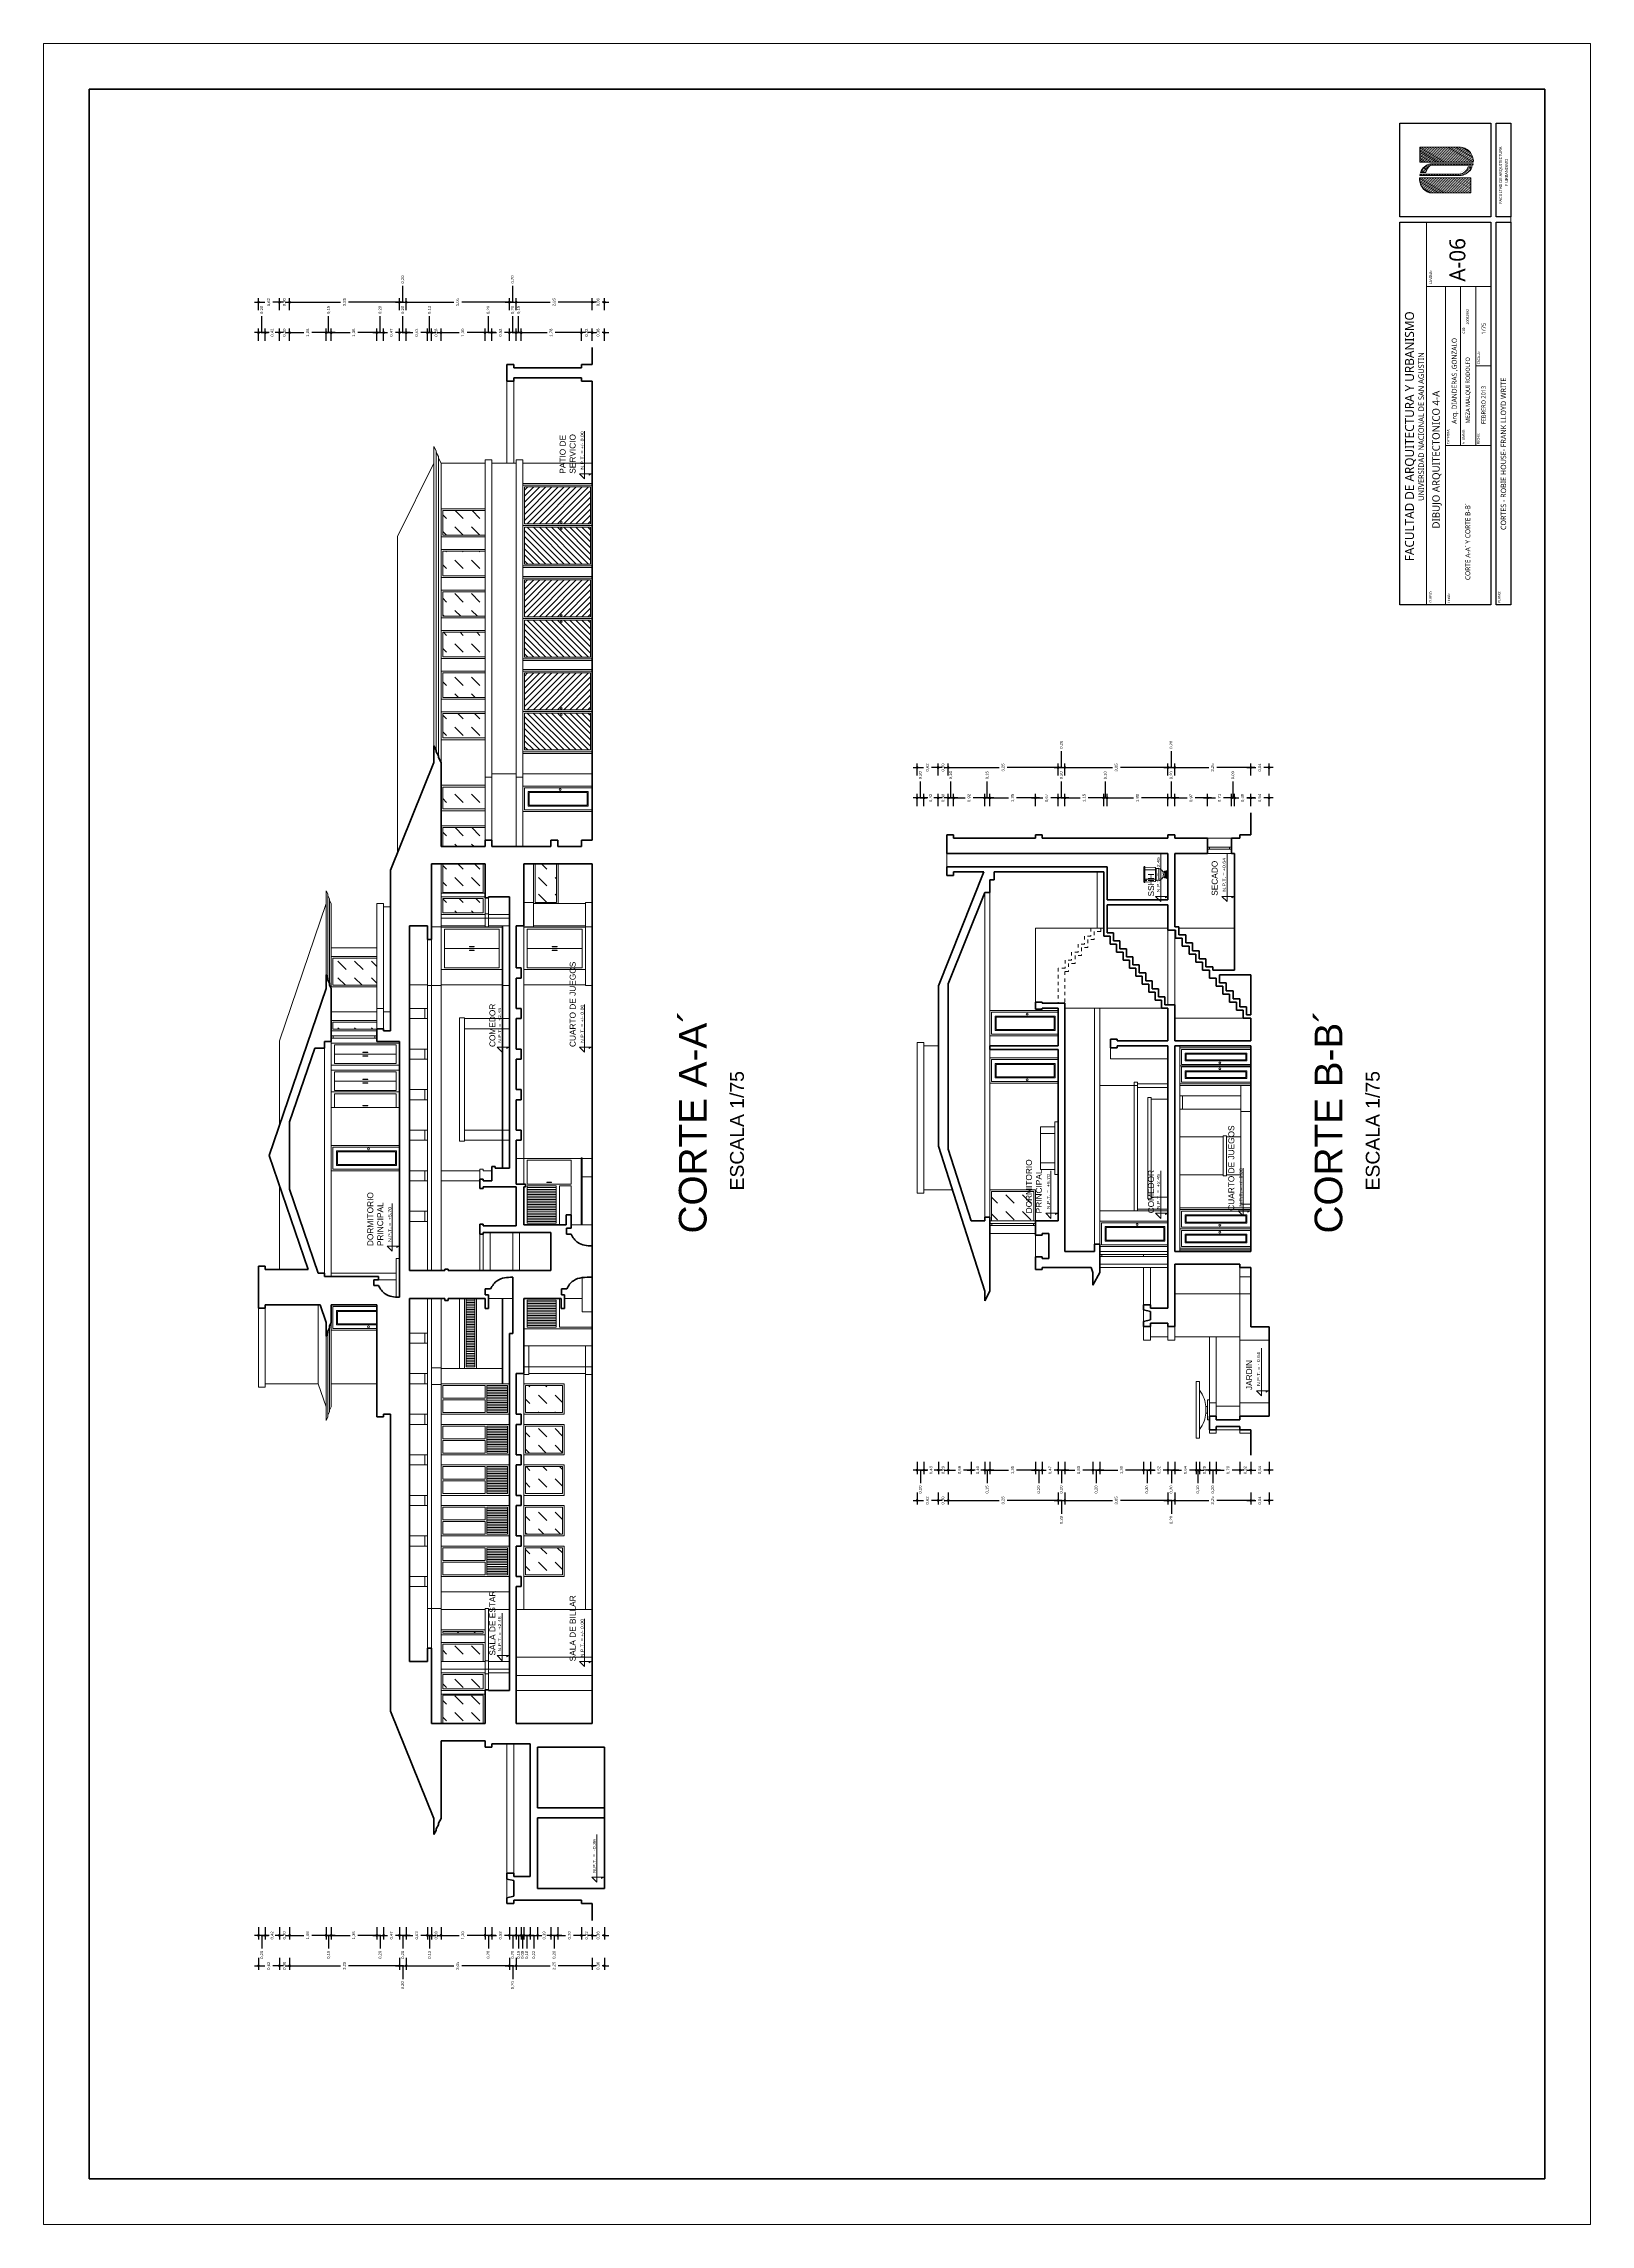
# Model space of a CAD drawing. Header units: millimetres. Extents: x -1459 to -1413, y -119 to 301.
# Drawn here: x -1459 to -1413.3, y 236.2 to 300.7 of the extents above; entities that cross this region are included whole.
import ezdxf

# ---------------------------------------------------------------- set-up
doc = ezdxf.new("R2010")
doc.units = ezdxf.units.MM
doc.linetypes.add('RAYITAS', pattern=[0.375, 0.25, -0.125])
doc.layers.get('0').update_dxf_attribs({"lineweight": 0})
doc.layers.get('Defpoints').update_dxf_attribs({"lineweight": 5})
for name, color, linetype, lineweight in [('CORTE PLUMA 5', 5, 'Continuous', 40), ('COTAS', 190, 'Continuous', 9), ('MURO CORTADO', 1, 'Continuous', 60), ('PLUMA 1', 236, 'Continuous', 5), ('PLUMA 2', 3, 'Continuous', 15), ('PLUMA 3', 30, 'Continuous', 20), ('PROYECCIONES', 40, 'RAYITAS', 13), ('ROTULO', 7, 'Continuous', 5), ('SANITARIOS', 130, 'Continuous', 13), ('TEXTOS', 30, 'Continuous', 5)]:
    doc.layers.add(name, color=color, linetype=linetype, lineweight=lineweight)
doc.styles.add('Arial', font='arial.ttf')
doc.styles.add('ARIAL DERECHO', font='arial.ttf', dxfattribs={"width": 1.1})
doc.styles.add('Lucida handwriting', font='', dxfattribs={"width": 0.9, "oblique": 10})
doc.styles.get("Standard").update_dxf_attribs({"font": 'arial.ttf'})
doc.styles.get('Lucida handwriting').set_extended_font_data('Lucida Handwriting')
doc.dimstyles.new('COTAS 50 OK', dxfattribs={"dimtxt": 0.08, "dimasz": 0.13, "dimexe": 0.12, "dimexo": 0.2, "dimgap": 0.07, "dimtad": 0, "dimtih": 1, "dimtoh": 1, "dimzin": 0, "dimtxsty": 'ARIAL DERECHO', "dimblk": 'DOTSMALL', "dimcen": 0.15, "dimdle": 0.12, "dimadec": 0, "dimazin": 0, "dimtfac": 1, "dimtmove": 1, "dimatfit": 3, "dimfxl": 1, "dimtzin": 0, "dimarcsym": 0})
pattern_1 = [(135, (-1208.55178, -9.68027), (-0.4939141, 3e-17), [0.34925, -0.34925])]

# ---------------------------------------------------------------- blocks, each defined once
blk = doc.blocks.new('_DotSmall')
at = {"color": 0, "linetype": 'ByBlock', "const_width": 0.5}
blk.add_lwpolyline([(-0.0625, 0, 1), (0.0625, 0, 1)], format="xyb", close=True, dxfattribs=at)
blk = doc.blocks.new('*D705')
at = {"layer": 'COTAS', "color": 0, "lineweight": -2}
for p, q in [((-1448.403, 293.414), (-1448.403, 293.554)), ((-1448.623, 293.066), (-1448.183, 293.066)), ((-1448.503, 292.827), (-1448.503, 293.186)), ((-1448.403, 293.066), (-1448.403, 293.414)), ((-1448.303, 292.827), (-1448.303, 293.186))]:
    blk.add_line(p, q, dxfattribs=at)
at = {"layer": 'Defpoints', "color": 0}
for p in [(-1448.303, 293.066), (-1448.503, 292.627), (-1448.303, 292.627)]:
    blk.add_point(p, dxfattribs=at)
at = {"layer": 'COTAS', "color": 0, "lineweight": -2, "xscale": 0.13, "yscale": 0.13, "zscale": 0.13, "rotation": 180}
blk.add_blockref('_DotSmall', (-1448.503, 293.066), dxfattribs=at)
at = {"layer": 'COTAS', "color": 0, "lineweight": -2, "xscale": 0.13, "yscale": 0.13, "zscale": 0.13}
blk.add_blockref('_DotSmall', (-1448.303, 293.066), dxfattribs=at)
at = {"layer": 'COTAS', "color": 0, "insert": (-1448.403, 293.738), "char_height": 0.08, "attachment_point": 5, "rotation": 90, "style": 'ARIAL DERECHO'}
blk.add_mtext('0,20', dxfattribs=at)
blk = doc.blocks.new('*D706')
at = {"layer": 'COTAS', "color": 0, "lineweight": -2}
for p, q in [((-1445.153, 293.414), (-1445.153, 293.554)), ((-1445.373, 293.066), (-1444.933, 293.066)), ((-1445.253, 292.827), (-1445.253, 293.186)), ((-1445.153, 293.066), (-1445.153, 293.414)), ((-1445.053, 292.827), (-1445.053, 293.186))]:
    blk.add_line(p, q, dxfattribs=at)
at = {"layer": 'Defpoints', "color": 0}
for p in [(-1445.053, 293.066), (-1445.253, 292.627), (-1445.053, 292.627)]:
    blk.add_point(p, dxfattribs=at)
at = {"layer": 'COTAS', "color": 0, "lineweight": -2, "xscale": 0.13, "yscale": 0.13, "zscale": 0.13, "rotation": 180}
blk.add_blockref('_DotSmall', (-1445.253, 293.066), dxfattribs=at)
at = {"layer": 'COTAS', "color": 0, "lineweight": -2, "xscale": 0.13, "yscale": 0.13, "zscale": 0.13}
blk.add_blockref('_DotSmall', (-1445.053, 293.066), dxfattribs=at)
at = {"layer": 'COTAS', "color": 0, "insert": (-1445.153, 293.738), "char_height": 0.08, "attachment_point": 5, "rotation": 90, "style": 'ARIAL DERECHO'}
blk.add_mtext('0,20', dxfattribs=at)
blk = doc.blocks.new('*D707')
at = {"layer": 'COTAS', "color": 0, "lineweight": -2}
for p, q in [((-1448.423, 293.066), (-1446.896, 293.066)), ((-1448.303, 292.827), (-1448.303, 293.186)), ((-1445.133, 293.066), (-1446.66, 293.066)), ((-1445.253, 292.827), (-1445.253, 293.186))]:
    blk.add_line(p, q, dxfattribs=at)
at = {"layer": 'Defpoints', "color": 0}
for p in [(-1445.253, 293.066), (-1448.303, 292.627), (-1445.253, 292.627)]:
    blk.add_point(p, dxfattribs=at)
at = {"layer": 'COTAS', "color": 0, "lineweight": -2, "xscale": 0.13, "yscale": 0.13, "zscale": 0.13, "rotation": 180}
blk.add_blockref('_DotSmall', (-1448.303, 293.066), dxfattribs=at)
at = {"layer": 'COTAS', "color": 0, "lineweight": -2, "xscale": 0.13, "yscale": 0.13, "zscale": 0.13}
blk.add_blockref('_DotSmall', (-1445.253, 293.066), dxfattribs=at)
at = {"layer": 'COTAS', "color": 0, "insert": (-1446.778, 293.066), "char_height": 0.08, "attachment_point": 5, "rotation": 90, "style": 'ARIAL DERECHO'}
blk.add_mtext('3,05', dxfattribs=at)
blk = doc.blocks.new('*D708')
at = {"layer": 'COTAS', "color": 0, "lineweight": -2}
for p, q in [((-1445.173, 293.066), (-1444.046, 293.066)), ((-1445.053, 292.827), (-1445.053, 293.186)), ((-1442.683, 293.066), (-1443.81, 293.066)), ((-1442.803, 292.827), (-1442.803, 293.186))]:
    blk.add_line(p, q, dxfattribs=at)
at = {"layer": 'Defpoints', "color": 0}
for p in [(-1442.803, 293.066), (-1445.053, 292.627), (-1442.803, 292.627)]:
    blk.add_point(p, dxfattribs=at)
at = {"layer": 'COTAS', "color": 0, "lineweight": -2, "xscale": 0.13, "yscale": 0.13, "zscale": 0.13, "rotation": 180}
blk.add_blockref('_DotSmall', (-1445.053, 293.066), dxfattribs=at)
at = {"layer": 'COTAS', "color": 0, "lineweight": -2, "xscale": 0.13, "yscale": 0.13, "zscale": 0.13}
blk.add_blockref('_DotSmall', (-1442.803, 293.066), dxfattribs=at)
at = {"layer": 'COTAS', "color": 0, "insert": (-1443.928, 293.066), "char_height": 0.08, "attachment_point": 5, "rotation": 90, "style": 'ARIAL DERECHO'}
blk.add_mtext('2,25', dxfattribs=at)
blk = doc.blocks.new('*D688')
at = {"layer": 'COTAS', "color": 0, "lineweight": -2}
for p, q in [((-1448.503, 291.927), (-1448.503, 292.286)), ((-1448.403, 292.514), (-1448.403, 292.654)), ((-1448.403, 292.166), (-1448.403, 292.514)), ((-1448.303, 291.927), (-1448.303, 292.286)), ((-1448.183, 292.166), (-1448.623, 292.166))]:
    blk.add_line(p, q, dxfattribs=at)
at = {"layer": 'Defpoints', "color": 0}
for p in [(-1448.503, 292.166), (-1448.503, 291.727), (-1448.303, 291.727)]:
    blk.add_point(p, dxfattribs=at)
at = {"layer": 'COTAS', "color": 0, "lineweight": -2, "xscale": 0.13, "yscale": 0.13, "zscale": 0.13, "rotation": 180}
blk.add_blockref('_DotSmall', (-1448.503, 292.166), dxfattribs=at)
at = {"layer": 'COTAS', "color": 0, "lineweight": -2, "xscale": 0.13, "yscale": 0.13, "zscale": 0.13}
blk.add_blockref('_DotSmall', (-1448.303, 292.166), dxfattribs=at)
at = {"layer": 'COTAS', "color": 0, "insert": (-1448.403, 292.838), "char_height": 0.08, "attachment_point": 5, "rotation": 90, "style": 'ARIAL DERECHO'}
blk.add_mtext('0,20', dxfattribs=at)
blk = doc.blocks.new('*D689')
at = {"layer": 'COTAS', "color": 0, "lineweight": -2}
for p, q in [((-1445.253, 291.927), (-1445.253, 292.286)), ((-1445.153, 292.514), (-1445.153, 292.654)), ((-1445.153, 292.166), (-1445.153, 292.514)), ((-1445.053, 291.927), (-1445.053, 292.286)), ((-1444.933, 292.166), (-1445.373, 292.166))]:
    blk.add_line(p, q, dxfattribs=at)
at = {"layer": 'Defpoints', "color": 0}
for p in [(-1445.253, 292.166), (-1445.253, 291.727), (-1445.053, 291.727)]:
    blk.add_point(p, dxfattribs=at)
at = {"layer": 'COTAS', "color": 0, "lineweight": -2, "xscale": 0.13, "yscale": 0.13, "zscale": 0.13, "rotation": 180}
blk.add_blockref('_DotSmall', (-1445.253, 292.166), dxfattribs=at)
at = {"layer": 'COTAS', "color": 0, "lineweight": -2, "xscale": 0.13, "yscale": 0.13, "zscale": 0.13}
blk.add_blockref('_DotSmall', (-1445.053, 292.166), dxfattribs=at)
at = {"layer": 'COTAS', "color": 0, "insert": (-1445.153, 292.838), "char_height": 0.08, "attachment_point": 5, "rotation": 90, "style": 'ARIAL DERECHO'}
blk.add_mtext('0,20', dxfattribs=at)
blk = doc.blocks.new('*D690')
at = {"layer": 'COTAS', "color": 0, "lineweight": -2}
for p, q in [((-1451.873, 293.066), (-1450.246, 293.066)), ((-1451.753, 292.827), (-1451.753, 293.186)), ((-1448.383, 293.066), (-1450.01, 293.066)), ((-1448.503, 292.827), (-1448.503, 293.186))]:
    blk.add_line(p, q, dxfattribs=at)
at = {"layer": 'Defpoints', "color": 0}
for p in [(-1448.503, 293.066), (-1451.753, 292.627), (-1448.503, 292.627)]:
    blk.add_point(p, dxfattribs=at)
at = {"layer": 'COTAS', "color": 0, "lineweight": -2, "xscale": 0.13, "yscale": 0.13, "zscale": 0.13, "rotation": 180}
blk.add_blockref('_DotSmall', (-1451.753, 293.066), dxfattribs=at)
at = {"layer": 'COTAS', "color": 0, "lineweight": -2, "xscale": 0.13, "yscale": 0.13, "zscale": 0.13}
blk.add_blockref('_DotSmall', (-1448.503, 293.066), dxfattribs=at)
at = {"layer": 'COTAS', "color": 0, "insert": (-1450.128, 293.066), "char_height": 0.08, "attachment_point": 5, "rotation": 90, "style": 'ARIAL DERECHO'}
blk.add_mtext('3,25', dxfattribs=at)
blk = doc.blocks.new('*D691')
at = {"layer": 'COTAS', "color": 0, "lineweight": -2}
for p, q in [((-1452.673, 291.927), (-1452.673, 292.286)), ((-1452.573, 292.514), (-1452.573, 292.654)), ((-1452.573, 292.166), (-1452.573, 292.514)), ((-1452.473, 291.927), (-1452.473, 292.286)), ((-1452.353, 292.166), (-1452.793, 292.166))]:
    blk.add_line(p, q, dxfattribs=at)
at = {"layer": 'Defpoints', "color": 0}
for p in [(-1452.673, 292.166), (-1452.673, 291.727), (-1452.473, 291.727)]:
    blk.add_point(p, dxfattribs=at)
at = {"layer": 'COTAS', "color": 0, "lineweight": -2, "xscale": 0.13, "yscale": 0.13, "zscale": 0.13, "rotation": 180}
blk.add_blockref('_DotSmall', (-1452.673, 292.166), dxfattribs=at)
at = {"layer": 'COTAS', "color": 0, "lineweight": -2, "xscale": 0.13, "yscale": 0.13, "zscale": 0.13}
blk.add_blockref('_DotSmall', (-1452.473, 292.166), dxfattribs=at)
at = {"layer": 'COTAS', "color": 0, "insert": (-1452.573, 292.838), "char_height": 0.08, "attachment_point": 5, "rotation": 90, "style": 'ARIAL DERECHO'}
blk.add_mtext('0,20', dxfattribs=at)
blk = doc.blocks.new('*D692')
at = {"layer": 'COTAS', "color": 0, "lineweight": -2}
for p, q in [((-1452.053, 291.927), (-1452.053, 292.286)), ((-1451.753, 291.927), (-1451.753, 292.286)), ((-1452.053, 292.166), (-1452.183, 292.166)), ((-1452.053, 292.166), (-1452.021, 292.166)), ((-1451.753, 292.166), (-1451.785, 292.166)), ((-1451.753, 292.166), (-1451.623, 292.166))]:
    blk.add_line(p, q, dxfattribs=at)
at = {"layer": 'Defpoints', "color": 0}
for p in [(-1452.053, 291.727), (-1451.753, 292.166), (-1451.753, 291.727)]:
    blk.add_point(p, dxfattribs=at)
at = {"layer": 'COTAS', "color": 0, "lineweight": -2, "xscale": 0.13, "yscale": 0.13, "zscale": 0.13}
blk.add_blockref('_DotSmall', (-1452.053, 292.166), dxfattribs=at)
at = {"layer": 'COTAS', "color": 0, "lineweight": -2, "xscale": 0.13, "yscale": 0.13, "zscale": 0.13, "rotation": 180}
blk.add_blockref('_DotSmall', (-1451.753, 292.166), dxfattribs=at)
at = {"layer": 'COTAS', "color": 0, "insert": (-1451.903, 292.166), "char_height": 0.08, "attachment_point": 5, "rotation": 90, "style": 'ARIAL DERECHO'}
blk.add_mtext('0,30', dxfattribs=at)
blk = doc.blocks.new('*D693')
at = {"layer": 'COTAS', "color": 0, "lineweight": -2}
for p, q in [((-1452.473, 291.927), (-1452.473, 292.286)), ((-1452.053, 291.927), (-1452.053, 292.286)), ((-1452.593, 292.166), (-1452.381, 292.166)), ((-1451.933, 292.166), (-1452.145, 292.166))]:
    blk.add_line(p, q, dxfattribs=at)
at = {"layer": 'Defpoints', "color": 0}
for p in [(-1452.473, 292.166), (-1452.473, 291.727), (-1452.053, 291.727)]:
    blk.add_point(p, dxfattribs=at)
at = {"layer": 'COTAS', "color": 0, "lineweight": -2, "xscale": 0.13, "yscale": 0.13, "zscale": 0.13, "rotation": 180}
blk.add_blockref('_DotSmall', (-1452.473, 292.166), dxfattribs=at)
at = {"layer": 'COTAS', "color": 0, "lineweight": -2, "xscale": 0.13, "yscale": 0.13, "zscale": 0.13}
blk.add_blockref('_DotSmall', (-1452.053, 292.166), dxfattribs=at)
at = {"layer": 'COTAS', "color": 0, "insert": (-1452.263, 292.166), "char_height": 0.08, "attachment_point": 5, "rotation": 90, "style": 'ARIAL DERECHO'}
blk.add_mtext('0,42', dxfattribs=at)
blk = doc.blocks.new('*D694')
at = {"layer": 'COTAS', "color": 0, "lineweight": -2}
for p, q in [((-1452.053, 293.066), (-1452.183, 293.066)), ((-1452.053, 292.827), (-1452.053, 293.186)), ((-1452.053, 293.066), (-1452.021, 293.066)), ((-1451.753, 293.066), (-1451.785, 293.066)), ((-1451.753, 292.827), (-1451.753, 293.186)), ((-1451.753, 293.066), (-1451.623, 293.066))]:
    blk.add_line(p, q, dxfattribs=at)
at = {"layer": 'Defpoints', "color": 0}
for p in [(-1452.053, 293.066), (-1452.053, 292.627), (-1451.753, 292.627)]:
    blk.add_point(p, dxfattribs=at)
at = {"layer": 'COTAS', "color": 0, "lineweight": -2, "xscale": 0.13, "yscale": 0.13, "zscale": 0.13}
blk.add_blockref('_DotSmall', (-1452.053, 293.066), dxfattribs=at)
at = {"layer": 'COTAS', "color": 0, "lineweight": -2, "xscale": 0.13, "yscale": 0.13, "zscale": 0.13, "rotation": 180}
blk.add_blockref('_DotSmall', (-1451.753, 293.066), dxfattribs=at)
at = {"layer": 'COTAS', "color": 0, "insert": (-1451.903, 293.066), "char_height": 0.08, "attachment_point": 5, "rotation": 90, "style": 'ARIAL DERECHO'}
blk.add_mtext('0,30', dxfattribs=at)
blk = doc.blocks.new('*D695')
at = {"layer": 'COTAS', "color": 0, "lineweight": -2}
for p, q in [((-1452.793, 293.066), (-1452.481, 293.066)), ((-1452.673, 292.827), (-1452.673, 293.186)), ((-1451.933, 293.066), (-1452.245, 293.066)), ((-1452.053, 292.827), (-1452.053, 293.186))]:
    blk.add_line(p, q, dxfattribs=at)
at = {"layer": 'Defpoints', "color": 0}
for p in [(-1452.673, 293.066), (-1452.673, 292.627), (-1452.053, 292.627)]:
    blk.add_point(p, dxfattribs=at)
at = {"layer": 'COTAS', "color": 0, "lineweight": -2, "xscale": 0.13, "yscale": 0.13, "zscale": 0.13, "rotation": 180}
blk.add_blockref('_DotSmall', (-1452.673, 293.066), dxfattribs=at)
at = {"layer": 'COTAS', "color": 0, "lineweight": -2, "xscale": 0.13, "yscale": 0.13, "zscale": 0.13}
blk.add_blockref('_DotSmall', (-1452.053, 293.066), dxfattribs=at)
at = {"layer": 'COTAS', "color": 0, "insert": (-1452.363, 293.066), "char_height": 0.08, "attachment_point": 5, "rotation": 90, "style": 'ARIAL DERECHO'}
blk.add_mtext('0,62', dxfattribs=at)
blk = doc.blocks.new('*D696')
at = {"layer": 'COTAS', "color": 0, "lineweight": -2}
for p, q in [((-1448.973, 291.927), (-1448.973, 292.286)), ((-1448.503, 291.927), (-1448.503, 292.286)), ((-1449.093, 292.166), (-1448.856, 292.166)), ((-1448.383, 292.166), (-1448.62, 292.166))]:
    blk.add_line(p, q, dxfattribs=at)
at = {"layer": 'Defpoints', "color": 0}
for p in [(-1448.973, 291.727), (-1448.503, 292.166), (-1448.503, 291.727)]:
    blk.add_point(p, dxfattribs=at)
at = {"layer": 'COTAS', "color": 0, "lineweight": -2, "xscale": 0.13, "yscale": 0.13, "zscale": 0.13, "rotation": 180}
blk.add_blockref('_DotSmall', (-1448.973, 292.166), dxfattribs=at)
at = {"layer": 'COTAS', "color": 0, "lineweight": -2, "xscale": 0.13, "yscale": 0.13, "zscale": 0.13}
blk.add_blockref('_DotSmall', (-1448.503, 292.166), dxfattribs=at)
at = {"layer": 'COTAS', "color": 0, "insert": (-1448.738, 292.166), "char_height": 0.08, "attachment_point": 5, "rotation": 90, "style": 'ARIAL DERECHO'}
blk.add_mtext('0,47', dxfattribs=at)
blk = doc.blocks.new('*D697')
at = {"layer": 'COTAS', "color": 0, "lineweight": -2}
for p, q in [((-1449.173, 291.927), (-1449.173, 292.286)), ((-1449.073, 292.514), (-1449.073, 292.654)), ((-1449.073, 292.166), (-1449.073, 292.514)), ((-1448.973, 291.927), (-1448.973, 292.286)), ((-1449.293, 292.166), (-1448.853, 292.166))]:
    blk.add_line(p, q, dxfattribs=at)
at = {"layer": 'Defpoints', "color": 0}
for p in [(-1449.173, 291.727), (-1448.973, 292.166), (-1448.973, 291.727)]:
    blk.add_point(p, dxfattribs=at)
at = {"layer": 'COTAS', "color": 0, "lineweight": -2, "xscale": 0.13, "yscale": 0.13, "zscale": 0.13, "rotation": 180}
blk.add_blockref('_DotSmall', (-1449.173, 292.166), dxfattribs=at)
at = {"layer": 'COTAS', "color": 0, "lineweight": -2, "xscale": 0.13, "yscale": 0.13, "zscale": 0.13}
blk.add_blockref('_DotSmall', (-1448.973, 292.166), dxfattribs=at)
at = {"layer": 'COTAS', "color": 0, "insert": (-1449.073, 292.838), "char_height": 0.08, "attachment_point": 5, "rotation": 90, "style": 'ARIAL DERECHO'}
blk.add_mtext('0,20', dxfattribs=at)
blk = doc.blocks.new('*D698')
at = {"layer": 'COTAS', "color": 0, "lineweight": -2}
for p, q in [((-1451.753, 291.927), (-1451.753, 292.286)), ((-1450.673, 291.927), (-1450.673, 292.286)), ((-1451.873, 292.166), (-1451.331, 292.166)), ((-1450.553, 292.166), (-1451.095, 292.166))]:
    blk.add_line(p, q, dxfattribs=at)
at = {"layer": 'Defpoints', "color": 0}
for p in [(-1451.753, 292.166), (-1451.753, 291.727), (-1450.673, 291.727)]:
    blk.add_point(p, dxfattribs=at)
at = {"layer": 'COTAS', "color": 0, "lineweight": -2, "xscale": 0.13, "yscale": 0.13, "zscale": 0.13, "rotation": 180}
blk.add_blockref('_DotSmall', (-1451.753, 292.166), dxfattribs=at)
at = {"layer": 'COTAS', "color": 0, "lineweight": -2, "xscale": 0.13, "yscale": 0.13, "zscale": 0.13}
blk.add_blockref('_DotSmall', (-1450.673, 292.166), dxfattribs=at)
at = {"layer": 'COTAS', "color": 0, "insert": (-1451.213, 292.166), "char_height": 0.08, "attachment_point": 5, "rotation": 90, "style": 'ARIAL DERECHO'}
blk.add_mtext('1,08', dxfattribs=at)
blk = doc.blocks.new('*D699')
at = {"layer": 'COTAS', "color": 0, "lineweight": -2}
for p, q in [((-1450.673, 291.927), (-1450.673, 292.286)), ((-1450.598, 292.514), (-1450.598, 292.654)), ((-1450.598, 292.166), (-1450.598, 292.514)), ((-1450.523, 291.927), (-1450.523, 292.286)), ((-1450.403, 292.166), (-1450.793, 292.166))]:
    blk.add_line(p, q, dxfattribs=at)
at = {"layer": 'Defpoints', "color": 0}
for p in [(-1450.673, 292.166), (-1450.673, 291.727), (-1450.523, 291.727)]:
    blk.add_point(p, dxfattribs=at)
at = {"layer": 'COTAS', "color": 0, "lineweight": -2, "xscale": 0.13, "yscale": 0.13, "zscale": 0.13, "rotation": 180}
blk.add_blockref('_DotSmall', (-1450.673, 292.166), dxfattribs=at)
at = {"layer": 'COTAS', "color": 0, "lineweight": -2, "xscale": 0.13, "yscale": 0.13, "zscale": 0.13}
blk.add_blockref('_DotSmall', (-1450.523, 292.166), dxfattribs=at)
at = {"layer": 'COTAS', "color": 0, "insert": (-1450.598, 292.838), "char_height": 0.08, "attachment_point": 5, "rotation": 90, "style": 'ARIAL DERECHO'}
blk.add_mtext('0,15', dxfattribs=at)
blk = doc.blocks.new('*D700')
at = {"layer": 'COTAS', "color": 0, "lineweight": -2}
for p, q in [((-1450.523, 291.927), (-1450.523, 292.286)), ((-1449.173, 291.927), (-1449.173, 292.286)), ((-1450.643, 292.166), (-1449.966, 292.166)), ((-1449.053, 292.166), (-1449.73, 292.166))]:
    blk.add_line(p, q, dxfattribs=at)
at = {"layer": 'Defpoints', "color": 0}
for p in [(-1450.523, 291.727), (-1449.173, 292.166), (-1449.173, 291.727)]:
    blk.add_point(p, dxfattribs=at)
at = {"layer": 'COTAS', "color": 0, "lineweight": -2, "xscale": 0.13, "yscale": 0.13, "zscale": 0.13, "rotation": 180}
blk.add_blockref('_DotSmall', (-1450.523, 292.166), dxfattribs=at)
at = {"layer": 'COTAS', "color": 0, "lineweight": -2, "xscale": 0.13, "yscale": 0.13, "zscale": 0.13}
blk.add_blockref('_DotSmall', (-1449.173, 292.166), dxfattribs=at)
at = {"layer": 'COTAS', "color": 0, "insert": (-1449.848, 292.166), "char_height": 0.08, "attachment_point": 5, "rotation": 90, "style": 'ARIAL DERECHO'}
blk.add_mtext('1,35', dxfattribs=at)
blk = doc.blocks.new('*D701')
at = {"layer": 'COTAS', "color": 0, "lineweight": -2}
for p, q in [((-1447.273, 291.927), (-1447.273, 292.286)), ((-1445.973, 291.927), (-1445.973, 292.286)), ((-1447.393, 292.166), (-1446.741, 292.166)), ((-1445.853, 292.166), (-1446.505, 292.166))]:
    blk.add_line(p, q, dxfattribs=at)
at = {"layer": 'Defpoints', "color": 0}
for p in [(-1447.273, 292.166), (-1447.273, 291.727), (-1445.973, 291.727)]:
    blk.add_point(p, dxfattribs=at)
at = {"layer": 'COTAS', "color": 0, "lineweight": -2, "xscale": 0.13, "yscale": 0.13, "zscale": 0.13, "rotation": 180}
blk.add_blockref('_DotSmall', (-1447.273, 292.166), dxfattribs=at)
at = {"layer": 'COTAS', "color": 0, "lineweight": -2, "xscale": 0.13, "yscale": 0.13, "zscale": 0.13}
blk.add_blockref('_DotSmall', (-1445.973, 292.166), dxfattribs=at)
at = {"layer": 'COTAS', "color": 0, "insert": (-1446.623, 292.166), "char_height": 0.08, "attachment_point": 5, "rotation": 90, "style": 'ARIAL DERECHO'}
blk.add_mtext('1,30', dxfattribs=at)
blk = doc.blocks.new('*D702')
at = {"layer": 'COTAS', "color": 0, "lineweight": -2}
for p, q in [((-1445.973, 291.927), (-1445.973, 292.286)), ((-1445.873, 292.514), (-1445.873, 292.654)), ((-1445.873, 292.166), (-1445.873, 292.514)), ((-1445.773, 291.927), (-1445.773, 292.286)), ((-1445.653, 292.166), (-1446.093, 292.166))]:
    blk.add_line(p, q, dxfattribs=at)
at = {"layer": 'Defpoints', "color": 0}
for p in [(-1445.973, 292.166), (-1445.973, 291.727), (-1445.773, 291.727)]:
    blk.add_point(p, dxfattribs=at)
at = {"layer": 'COTAS', "color": 0, "lineweight": -2, "xscale": 0.13, "yscale": 0.13, "zscale": 0.13, "rotation": 180}
blk.add_blockref('_DotSmall', (-1445.973, 292.166), dxfattribs=at)
at = {"layer": 'COTAS', "color": 0, "lineweight": -2, "xscale": 0.13, "yscale": 0.13, "zscale": 0.13}
blk.add_blockref('_DotSmall', (-1445.773, 292.166), dxfattribs=at)
at = {"layer": 'COTAS', "color": 0, "insert": (-1445.873, 292.838), "char_height": 0.08, "attachment_point": 5, "rotation": 90, "style": 'ARIAL DERECHO'}
blk.add_mtext('0,20', dxfattribs=at)
blk = doc.blocks.new('*D703')
at = {"layer": 'COTAS', "color": 0, "lineweight": -2}
for p, q in [((-1445.773, 291.927), (-1445.773, 292.286)), ((-1445.253, 291.927), (-1445.253, 292.286)), ((-1445.893, 292.166), (-1445.631, 292.166)), ((-1445.133, 292.166), (-1445.395, 292.166))]:
    blk.add_line(p, q, dxfattribs=at)
at = {"layer": 'Defpoints', "color": 0}
for p in [(-1445.773, 292.166), (-1445.773, 291.727), (-1445.253, 291.727)]:
    blk.add_point(p, dxfattribs=at)
at = {"layer": 'COTAS', "color": 0, "lineweight": -2, "xscale": 0.13, "yscale": 0.13, "zscale": 0.13, "rotation": 180}
blk.add_blockref('_DotSmall', (-1445.773, 292.166), dxfattribs=at)
at = {"layer": 'COTAS', "color": 0, "lineweight": -2, "xscale": 0.13, "yscale": 0.13, "zscale": 0.13}
blk.add_blockref('_DotSmall', (-1445.253, 292.166), dxfattribs=at)
at = {"layer": 'COTAS', "color": 0, "insert": (-1445.513, 292.166), "char_height": 0.08, "attachment_point": 5, "rotation": 90, "style": 'ARIAL DERECHO'}
blk.add_mtext('0,52', dxfattribs=at)
blk = doc.blocks.new('*D704')
at = {"layer": 'COTAS', "color": 0, "lineweight": -2}
for p, q in [((-1443.123, 291.927), (-1443.123, 292.286)), ((-1442.803, 291.927), (-1442.803, 292.286)), ((-1443.123, 292.166), (-1443.253, 292.166)), ((-1443.123, 292.166), (-1443.081, 292.166)), ((-1442.803, 292.166), (-1442.845, 292.166)), ((-1442.803, 292.166), (-1442.673, 292.166))]:
    blk.add_line(p, q, dxfattribs=at)
at = {"layer": 'Defpoints', "color": 0}
for p in [(-1443.123, 291.727), (-1442.803, 292.166), (-1442.803, 291.727)]:
    blk.add_point(p, dxfattribs=at)
at = {"layer": 'COTAS', "color": 0, "lineweight": -2, "xscale": 0.13, "yscale": 0.13, "zscale": 0.13}
blk.add_blockref('_DotSmall', (-1443.123, 292.166), dxfattribs=at)
at = {"layer": 'COTAS', "color": 0, "lineweight": -2, "xscale": 0.13, "yscale": 0.13, "zscale": 0.13, "rotation": 180}
blk.add_blockref('_DotSmall', (-1442.803, 292.166), dxfattribs=at)
at = {"layer": 'COTAS', "color": 0, "insert": (-1442.963, 292.166), "char_height": 0.08, "attachment_point": 5, "rotation": 90, "style": 'ARIAL DERECHO'}
blk.add_mtext('0,32', dxfattribs=at)
blk = doc.blocks.new('*D709')
at = {"layer": 'COTAS', "color": 0, "lineweight": -2}
for p, q in [((-1448.623, 243.862), (-1448.183, 243.862)), ((-1448.503, 244.102), (-1448.503, 243.742)), ((-1448.403, 243.862), (-1448.403, 243.611)), ((-1448.303, 244.102), (-1448.303, 243.742)), ((-1448.403, 243.611), (-1448.403, 243.471))]:
    blk.add_line(p, q, dxfattribs=at)
at = {"layer": 'Defpoints', "color": 0}
for p in [(-1448.503, 244.302), (-1448.303, 244.302), (-1448.303, 243.862)]:
    blk.add_point(p, dxfattribs=at)
at = {"layer": 'COTAS', "color": 0, "lineweight": -2, "xscale": 0.13, "yscale": 0.13, "zscale": 0.13, "rotation": 180}
blk.add_blockref('_DotSmall', (-1448.503, 243.862), dxfattribs=at)
at = {"layer": 'COTAS', "color": 0, "lineweight": -2, "xscale": 0.13, "yscale": 0.13, "zscale": 0.13}
blk.add_blockref('_DotSmall', (-1448.303, 243.862), dxfattribs=at)
at = {"layer": 'COTAS', "color": 0, "insert": (-1448.403, 243.287), "char_height": 0.08, "attachment_point": 5, "rotation": 90, "style": 'ARIAL DERECHO'}
blk.add_mtext('0,20', dxfattribs=at)
blk = doc.blocks.new('*D710')
at = {"layer": 'COTAS', "color": 0, "lineweight": -2}
for p, q in [((-1445.373, 243.862), (-1444.933, 243.862)), ((-1445.253, 244.102), (-1445.253, 243.742)), ((-1445.153, 243.862), (-1445.153, 243.611)), ((-1445.053, 244.102), (-1445.053, 243.742)), ((-1445.153, 243.611), (-1445.153, 243.471))]:
    blk.add_line(p, q, dxfattribs=at)
at = {"layer": 'Defpoints', "color": 0}
for p in [(-1445.253, 244.302), (-1445.053, 244.302), (-1445.053, 243.862)]:
    blk.add_point(p, dxfattribs=at)
at = {"layer": 'COTAS', "color": 0, "lineweight": -2, "xscale": 0.13, "yscale": 0.13, "zscale": 0.13, "rotation": 180}
blk.add_blockref('_DotSmall', (-1445.253, 243.862), dxfattribs=at)
at = {"layer": 'COTAS', "color": 0, "lineweight": -2, "xscale": 0.13, "yscale": 0.13, "zscale": 0.13}
blk.add_blockref('_DotSmall', (-1445.053, 243.862), dxfattribs=at)
at = {"layer": 'COTAS', "color": 0, "insert": (-1445.153, 243.287), "char_height": 0.08, "attachment_point": 5, "rotation": 90, "style": 'ARIAL DERECHO'}
blk.add_mtext('0,20', dxfattribs=at)
blk = doc.blocks.new('*D711')
at = {"layer": 'COTAS', "color": 0, "lineweight": -2}
for p, q in [((-1448.423, 243.862), (-1446.896, 243.862)), ((-1448.303, 244.102), (-1448.303, 243.742)), ((-1445.133, 243.862), (-1446.66, 243.862)), ((-1445.253, 244.102), (-1445.253, 243.742))]:
    blk.add_line(p, q, dxfattribs=at)
at = {"layer": 'Defpoints', "color": 0}
for p in [(-1448.303, 244.302), (-1445.253, 244.302), (-1445.253, 243.862)]:
    blk.add_point(p, dxfattribs=at)
at = {"layer": 'COTAS', "color": 0, "lineweight": -2, "xscale": 0.13, "yscale": 0.13, "zscale": 0.13, "rotation": 180}
blk.add_blockref('_DotSmall', (-1448.303, 243.862), dxfattribs=at)
at = {"layer": 'COTAS', "color": 0, "lineweight": -2, "xscale": 0.13, "yscale": 0.13, "zscale": 0.13}
blk.add_blockref('_DotSmall', (-1445.253, 243.862), dxfattribs=at)
at = {"layer": 'COTAS', "color": 0, "insert": (-1446.778, 243.862), "char_height": 0.08, "attachment_point": 5, "rotation": 90, "style": 'ARIAL DERECHO'}
blk.add_mtext('3,05', dxfattribs=at)
blk = doc.blocks.new('*D712')
at = {"layer": 'COTAS', "color": 0, "lineweight": -2}
for p, q in [((-1445.173, 243.862), (-1444.046, 243.862)), ((-1445.053, 244.102), (-1445.053, 243.742)), ((-1442.683, 243.862), (-1443.81, 243.862)), ((-1442.803, 244.102), (-1442.803, 243.742))]:
    blk.add_line(p, q, dxfattribs=at)
at = {"layer": 'Defpoints', "color": 0}
for p in [(-1445.053, 244.302), (-1442.803, 244.302), (-1442.803, 243.862)]:
    blk.add_point(p, dxfattribs=at)
at = {"layer": 'COTAS', "color": 0, "lineweight": -2, "xscale": 0.13, "yscale": 0.13, "zscale": 0.13, "rotation": 180}
blk.add_blockref('_DotSmall', (-1445.053, 243.862), dxfattribs=at)
at = {"layer": 'COTAS', "color": 0, "lineweight": -2, "xscale": 0.13, "yscale": 0.13, "zscale": 0.13}
blk.add_blockref('_DotSmall', (-1442.803, 243.862), dxfattribs=at)
at = {"layer": 'COTAS', "color": 0, "insert": (-1443.928, 243.862), "char_height": 0.08, "attachment_point": 5, "rotation": 90, "style": 'ARIAL DERECHO'}
blk.add_mtext('2,25', dxfattribs=at)
blk = doc.blocks.new('*D713')
at = {"layer": 'COTAS', "color": 0, "lineweight": -2}
for p, q in [((-1448.183, 244.762), (-1448.623, 244.762)), ((-1448.503, 245.002), (-1448.503, 244.642)), ((-1448.403, 244.762), (-1448.403, 244.511)), ((-1448.403, 244.511), (-1448.403, 244.371)), ((-1448.303, 245.002), (-1448.303, 244.642))]:
    blk.add_line(p, q, dxfattribs=at)
at = {"layer": 'Defpoints', "color": 0}
for p in [(-1448.503, 245.202), (-1448.303, 245.202), (-1448.503, 244.762)]:
    blk.add_point(p, dxfattribs=at)
at = {"layer": 'COTAS', "color": 0, "lineweight": -2, "xscale": 0.13, "yscale": 0.13, "zscale": 0.13, "rotation": 180}
blk.add_blockref('_DotSmall', (-1448.503, 244.762), dxfattribs=at)
at = {"layer": 'COTAS', "color": 0, "lineweight": -2, "xscale": 0.13, "yscale": 0.13, "zscale": 0.13}
blk.add_blockref('_DotSmall', (-1448.303, 244.762), dxfattribs=at)
at = {"layer": 'COTAS', "color": 0, "insert": (-1448.403, 244.187), "char_height": 0.08, "attachment_point": 5, "rotation": 90, "style": 'ARIAL DERECHO'}
blk.add_mtext('0,20', dxfattribs=at)
blk = doc.blocks.new('*D714')
at = {"layer": 'COTAS', "color": 0, "lineweight": -2}
for p, q in [((-1444.933, 244.762), (-1445.373, 244.762)), ((-1445.253, 245.002), (-1445.253, 244.642)), ((-1445.153, 244.762), (-1445.153, 244.511)), ((-1445.153, 244.511), (-1445.153, 244.371)), ((-1445.053, 245.002), (-1445.053, 244.642))]:
    blk.add_line(p, q, dxfattribs=at)
at = {"layer": 'Defpoints', "color": 0}
for p in [(-1445.253, 245.202), (-1445.053, 245.202), (-1445.253, 244.762)]:
    blk.add_point(p, dxfattribs=at)
at = {"layer": 'COTAS', "color": 0, "lineweight": -2, "xscale": 0.13, "yscale": 0.13, "zscale": 0.13, "rotation": 180}
blk.add_blockref('_DotSmall', (-1445.253, 244.762), dxfattribs=at)
at = {"layer": 'COTAS', "color": 0, "lineweight": -2, "xscale": 0.13, "yscale": 0.13, "zscale": 0.13}
blk.add_blockref('_DotSmall', (-1445.053, 244.762), dxfattribs=at)
at = {"layer": 'COTAS', "color": 0, "insert": (-1445.153, 244.187), "char_height": 0.08, "attachment_point": 5, "rotation": 90, "style": 'ARIAL DERECHO'}
blk.add_mtext('0,20', dxfattribs=at)
blk = doc.blocks.new('*D715')
at = {"layer": 'COTAS', "color": 0, "lineweight": -2}
for p, q in [((-1451.873, 243.862), (-1450.246, 243.862)), ((-1451.753, 244.102), (-1451.753, 243.742)), ((-1448.383, 243.862), (-1450.01, 243.862)), ((-1448.503, 244.102), (-1448.503, 243.742))]:
    blk.add_line(p, q, dxfattribs=at)
at = {"layer": 'Defpoints', "color": 0}
for p in [(-1451.753, 244.302), (-1448.503, 244.302), (-1448.503, 243.862)]:
    blk.add_point(p, dxfattribs=at)
at = {"layer": 'COTAS', "color": 0, "lineweight": -2, "xscale": 0.13, "yscale": 0.13, "zscale": 0.13, "rotation": 180}
blk.add_blockref('_DotSmall', (-1451.753, 243.862), dxfattribs=at)
at = {"layer": 'COTAS', "color": 0, "lineweight": -2, "xscale": 0.13, "yscale": 0.13, "zscale": 0.13}
blk.add_blockref('_DotSmall', (-1448.503, 243.862), dxfattribs=at)
at = {"layer": 'COTAS', "color": 0, "insert": (-1450.128, 243.862), "char_height": 0.08, "attachment_point": 5, "rotation": 90, "style": 'ARIAL DERECHO'}
blk.add_mtext('3,25', dxfattribs=at)
blk = doc.blocks.new('*D716')
at = {"layer": 'COTAS', "color": 0, "lineweight": -2}
for p, q in [((-1452.353, 244.762), (-1452.793, 244.762)), ((-1452.673, 245.002), (-1452.673, 244.642)), ((-1452.573, 244.762), (-1452.573, 244.511)), ((-1452.573, 244.511), (-1452.573, 244.371)), ((-1452.473, 245.002), (-1452.473, 244.642))]:
    blk.add_line(p, q, dxfattribs=at)
at = {"layer": 'Defpoints', "color": 0}
for p in [(-1452.673, 245.202), (-1452.473, 245.202), (-1452.673, 244.762)]:
    blk.add_point(p, dxfattribs=at)
at = {"layer": 'COTAS', "color": 0, "lineweight": -2, "xscale": 0.13, "yscale": 0.13, "zscale": 0.13, "rotation": 180}
blk.add_blockref('_DotSmall', (-1452.673, 244.762), dxfattribs=at)
at = {"layer": 'COTAS', "color": 0, "lineweight": -2, "xscale": 0.13, "yscale": 0.13, "zscale": 0.13}
blk.add_blockref('_DotSmall', (-1452.473, 244.762), dxfattribs=at)
at = {"layer": 'COTAS', "color": 0, "insert": (-1452.573, 244.187), "char_height": 0.08, "attachment_point": 5, "rotation": 90, "style": 'ARIAL DERECHO'}
blk.add_mtext('0,20', dxfattribs=at)
blk = doc.blocks.new('*D717')
at = {"layer": 'COTAS', "color": 0, "lineweight": -2}
for p, q in [((-1452.053, 244.762), (-1452.183, 244.762)), ((-1452.053, 245.002), (-1452.053, 244.642)), ((-1452.053, 244.762), (-1452.021, 244.762)), ((-1451.753, 244.762), (-1451.785, 244.762)), ((-1451.753, 245.002), (-1451.753, 244.642)), ((-1451.753, 244.762), (-1451.623, 244.762))]:
    blk.add_line(p, q, dxfattribs=at)
at = {"layer": 'Defpoints', "color": 0}
for p in [(-1452.053, 245.202), (-1451.753, 245.202), (-1451.753, 244.762)]:
    blk.add_point(p, dxfattribs=at)
at = {"layer": 'COTAS', "color": 0, "lineweight": -2, "xscale": 0.13, "yscale": 0.13, "zscale": 0.13}
blk.add_blockref('_DotSmall', (-1452.053, 244.762), dxfattribs=at)
at = {"layer": 'COTAS', "color": 0, "lineweight": -2, "xscale": 0.13, "yscale": 0.13, "zscale": 0.13, "rotation": 180}
blk.add_blockref('_DotSmall', (-1451.753, 244.762), dxfattribs=at)
at = {"layer": 'COTAS', "color": 0, "insert": (-1451.903, 244.762), "char_height": 0.08, "attachment_point": 5, "rotation": 90, "style": 'ARIAL DERECHO'}
blk.add_mtext('0,30', dxfattribs=at)
blk = doc.blocks.new('*D718')
at = {"layer": 'COTAS', "color": 0, "lineweight": -2}
for p, q in [((-1452.593, 244.762), (-1452.381, 244.762)), ((-1452.473, 245.002), (-1452.473, 244.642)), ((-1451.933, 244.762), (-1452.145, 244.762)), ((-1452.053, 245.002), (-1452.053, 244.642))]:
    blk.add_line(p, q, dxfattribs=at)
at = {"layer": 'Defpoints', "color": 0}
for p in [(-1452.473, 245.202), (-1452.053, 245.202), (-1452.473, 244.762)]:
    blk.add_point(p, dxfattribs=at)
at = {"layer": 'COTAS', "color": 0, "lineweight": -2, "xscale": 0.13, "yscale": 0.13, "zscale": 0.13, "rotation": 180}
blk.add_blockref('_DotSmall', (-1452.473, 244.762), dxfattribs=at)
at = {"layer": 'COTAS', "color": 0, "lineweight": -2, "xscale": 0.13, "yscale": 0.13, "zscale": 0.13}
blk.add_blockref('_DotSmall', (-1452.053, 244.762), dxfattribs=at)
at = {"layer": 'COTAS', "color": 0, "insert": (-1452.263, 244.762), "char_height": 0.08, "attachment_point": 5, "rotation": 90, "style": 'ARIAL DERECHO'}
blk.add_mtext('0,42', dxfattribs=at)
blk = doc.blocks.new('*D719')
at = {"layer": 'COTAS', "color": 0, "lineweight": -2}
for p, q in [((-1452.053, 243.862), (-1452.183, 243.862)), ((-1452.053, 244.102), (-1452.053, 243.742)), ((-1452.053, 243.862), (-1452.021, 243.862)), ((-1451.753, 243.862), (-1451.785, 243.862)), ((-1451.753, 244.102), (-1451.753, 243.742)), ((-1451.753, 243.862), (-1451.623, 243.862))]:
    blk.add_line(p, q, dxfattribs=at)
at = {"layer": 'Defpoints', "color": 0}
for p in [(-1452.053, 244.302), (-1452.053, 243.862), (-1451.753, 244.302)]:
    blk.add_point(p, dxfattribs=at)
at = {"layer": 'COTAS', "color": 0, "lineweight": -2, "xscale": 0.13, "yscale": 0.13, "zscale": 0.13}
blk.add_blockref('_DotSmall', (-1452.053, 243.862), dxfattribs=at)
at = {"layer": 'COTAS', "color": 0, "lineweight": -2, "xscale": 0.13, "yscale": 0.13, "zscale": 0.13, "rotation": 180}
blk.add_blockref('_DotSmall', (-1451.753, 243.862), dxfattribs=at)
at = {"layer": 'COTAS', "color": 0, "insert": (-1451.903, 243.862), "char_height": 0.08, "attachment_point": 5, "rotation": 90, "style": 'ARIAL DERECHO'}
blk.add_mtext('0,30', dxfattribs=at)
blk = doc.blocks.new('*D720')
at = {"layer": 'COTAS', "color": 0, "lineweight": -2}
for p, q in [((-1452.793, 243.862), (-1452.481, 243.862)), ((-1452.673, 244.102), (-1452.673, 243.742)), ((-1451.933, 243.862), (-1452.245, 243.862)), ((-1452.053, 244.102), (-1452.053, 243.742))]:
    blk.add_line(p, q, dxfattribs=at)
at = {"layer": 'Defpoints', "color": 0}
for p in [(-1452.673, 244.302), (-1452.673, 243.862), (-1452.053, 244.302)]:
    blk.add_point(p, dxfattribs=at)
at = {"layer": 'COTAS', "color": 0, "lineweight": -2, "xscale": 0.13, "yscale": 0.13, "zscale": 0.13, "rotation": 180}
blk.add_blockref('_DotSmall', (-1452.673, 243.862), dxfattribs=at)
at = {"layer": 'COTAS', "color": 0, "lineweight": -2, "xscale": 0.13, "yscale": 0.13, "zscale": 0.13}
blk.add_blockref('_DotSmall', (-1452.053, 243.862), dxfattribs=at)
at = {"layer": 'COTAS', "color": 0, "insert": (-1452.363, 243.862), "char_height": 0.08, "attachment_point": 5, "rotation": 90, "style": 'ARIAL DERECHO'}
blk.add_mtext('0,62', dxfattribs=at)
blk = doc.blocks.new('*D721')
at = {"layer": 'COTAS', "color": 0, "lineweight": -2}
for p, q in [((-1449.093, 244.762), (-1448.856, 244.762)), ((-1448.973, 245.002), (-1448.973, 244.642)), ((-1448.383, 244.762), (-1448.62, 244.762)), ((-1448.503, 245.002), (-1448.503, 244.642))]:
    blk.add_line(p, q, dxfattribs=at)
at = {"layer": 'Defpoints', "color": 0}
for p in [(-1448.973, 245.202), (-1448.503, 245.202), (-1448.503, 244.762)]:
    blk.add_point(p, dxfattribs=at)
at = {"layer": 'COTAS', "color": 0, "lineweight": -2, "xscale": 0.13, "yscale": 0.13, "zscale": 0.13, "rotation": 180}
blk.add_blockref('_DotSmall', (-1448.973, 244.762), dxfattribs=at)
at = {"layer": 'COTAS', "color": 0, "lineweight": -2, "xscale": 0.13, "yscale": 0.13, "zscale": 0.13}
blk.add_blockref('_DotSmall', (-1448.503, 244.762), dxfattribs=at)
at = {"layer": 'COTAS', "color": 0, "insert": (-1448.738, 244.762), "char_height": 0.08, "attachment_point": 5, "rotation": 90, "style": 'ARIAL DERECHO'}
blk.add_mtext('0,47', dxfattribs=at)
blk = doc.blocks.new('*D722')
at = {"layer": 'COTAS', "color": 0, "lineweight": -2}
for p, q in [((-1449.293, 244.762), (-1448.853, 244.762)), ((-1449.173, 245.002), (-1449.173, 244.642)), ((-1449.073, 244.762), (-1449.073, 244.511)), ((-1449.073, 244.511), (-1449.073, 244.371)), ((-1448.973, 245.002), (-1448.973, 244.642))]:
    blk.add_line(p, q, dxfattribs=at)
at = {"layer": 'Defpoints', "color": 0}
for p in [(-1449.173, 245.202), (-1448.973, 245.202), (-1448.973, 244.762)]:
    blk.add_point(p, dxfattribs=at)
at = {"layer": 'COTAS', "color": 0, "lineweight": -2, "xscale": 0.13, "yscale": 0.13, "zscale": 0.13, "rotation": 180}
blk.add_blockref('_DotSmall', (-1449.173, 244.762), dxfattribs=at)
at = {"layer": 'COTAS', "color": 0, "lineweight": -2, "xscale": 0.13, "yscale": 0.13, "zscale": 0.13}
blk.add_blockref('_DotSmall', (-1448.973, 244.762), dxfattribs=at)
at = {"layer": 'COTAS', "color": 0, "insert": (-1449.073, 244.187), "char_height": 0.08, "attachment_point": 5, "rotation": 90, "style": 'ARIAL DERECHO'}
blk.add_mtext('0,20', dxfattribs=at)
blk = doc.blocks.new('*D723')
at = {"layer": 'COTAS', "color": 0, "lineweight": -2}
for p, q in [((-1451.873, 244.762), (-1451.331, 244.762)), ((-1451.753, 245.002), (-1451.753, 244.642)), ((-1450.553, 244.762), (-1451.095, 244.762)), ((-1450.673, 245.002), (-1450.673, 244.642))]:
    blk.add_line(p, q, dxfattribs=at)
at = {"layer": 'Defpoints', "color": 0}
for p in [(-1451.753, 245.202), (-1450.673, 245.202), (-1451.753, 244.762)]:
    blk.add_point(p, dxfattribs=at)
at = {"layer": 'COTAS', "color": 0, "lineweight": -2, "xscale": 0.13, "yscale": 0.13, "zscale": 0.13, "rotation": 180}
blk.add_blockref('_DotSmall', (-1451.753, 244.762), dxfattribs=at)
at = {"layer": 'COTAS', "color": 0, "lineweight": -2, "xscale": 0.13, "yscale": 0.13, "zscale": 0.13}
blk.add_blockref('_DotSmall', (-1450.673, 244.762), dxfattribs=at)
at = {"layer": 'COTAS', "color": 0, "insert": (-1451.213, 244.762), "char_height": 0.08, "attachment_point": 5, "rotation": 90, "style": 'ARIAL DERECHO'}
blk.add_mtext('1,08', dxfattribs=at)
blk = doc.blocks.new('*D724')
at = {"layer": 'COTAS', "color": 0, "lineweight": -2}
for p, q in [((-1450.403, 244.762), (-1450.793, 244.762)), ((-1450.673, 245.002), (-1450.673, 244.642)), ((-1450.598, 244.762), (-1450.598, 244.511)), ((-1450.598, 244.511), (-1450.598, 244.371)), ((-1450.523, 245.002), (-1450.523, 244.642))]:
    blk.add_line(p, q, dxfattribs=at)
at = {"layer": 'Defpoints', "color": 0}
for p in [(-1450.673, 245.202), (-1450.523, 245.202), (-1450.673, 244.762)]:
    blk.add_point(p, dxfattribs=at)
at = {"layer": 'COTAS', "color": 0, "lineweight": -2, "xscale": 0.13, "yscale": 0.13, "zscale": 0.13, "rotation": 180}
blk.add_blockref('_DotSmall', (-1450.673, 244.762), dxfattribs=at)
at = {"layer": 'COTAS', "color": 0, "lineweight": -2, "xscale": 0.13, "yscale": 0.13, "zscale": 0.13}
blk.add_blockref('_DotSmall', (-1450.523, 244.762), dxfattribs=at)
at = {"layer": 'COTAS', "color": 0, "insert": (-1450.598, 244.186), "char_height": 0.08, "attachment_point": 5, "rotation": 90, "style": 'ARIAL DERECHO'}
blk.add_mtext('0,15', dxfattribs=at)
blk = doc.blocks.new('*D725')
at = {"layer": 'COTAS', "color": 0, "lineweight": -2}
for p, q in [((-1450.643, 244.762), (-1449.966, 244.762)), ((-1450.523, 245.002), (-1450.523, 244.642)), ((-1449.053, 244.762), (-1449.73, 244.762)), ((-1449.173, 245.002), (-1449.173, 244.642))]:
    blk.add_line(p, q, dxfattribs=at)
at = {"layer": 'Defpoints', "color": 0}
for p in [(-1450.523, 245.202), (-1449.173, 245.202), (-1449.173, 244.762)]:
    blk.add_point(p, dxfattribs=at)
at = {"layer": 'COTAS', "color": 0, "lineweight": -2, "xscale": 0.13, "yscale": 0.13, "zscale": 0.13, "rotation": 180}
blk.add_blockref('_DotSmall', (-1450.523, 244.762), dxfattribs=at)
at = {"layer": 'COTAS', "color": 0, "lineweight": -2, "xscale": 0.13, "yscale": 0.13, "zscale": 0.13}
blk.add_blockref('_DotSmall', (-1449.173, 244.762), dxfattribs=at)
at = {"layer": 'COTAS', "color": 0, "insert": (-1449.848, 244.762), "char_height": 0.08, "attachment_point": 5, "rotation": 90, "style": 'ARIAL DERECHO'}
blk.add_mtext('1,35', dxfattribs=at)
blk = doc.blocks.new('*D726')
at = {"layer": 'COTAS', "color": 0, "lineweight": -2}
for p, q in [((-1447.393, 244.762), (-1446.741, 244.762)), ((-1447.273, 245.002), (-1447.273, 244.642)), ((-1445.853, 244.762), (-1446.505, 244.762)), ((-1445.973, 245.002), (-1445.973, 244.642))]:
    blk.add_line(p, q, dxfattribs=at)
at = {"layer": 'Defpoints', "color": 0}
for p in [(-1447.273, 245.202), (-1445.973, 245.202), (-1447.273, 244.762)]:
    blk.add_point(p, dxfattribs=at)
at = {"layer": 'COTAS', "color": 0, "lineweight": -2, "xscale": 0.13, "yscale": 0.13, "zscale": 0.13, "rotation": 180}
blk.add_blockref('_DotSmall', (-1447.273, 244.762), dxfattribs=at)
at = {"layer": 'COTAS', "color": 0, "lineweight": -2, "xscale": 0.13, "yscale": 0.13, "zscale": 0.13}
blk.add_blockref('_DotSmall', (-1445.973, 244.762), dxfattribs=at)
at = {"layer": 'COTAS', "color": 0, "insert": (-1446.623, 244.762), "char_height": 0.08, "attachment_point": 5, "rotation": 90, "style": 'ARIAL DERECHO'}
blk.add_mtext('1,30', dxfattribs=at)
blk = doc.blocks.new('*D727')
at = {"layer": 'COTAS', "color": 0, "lineweight": -2}
for p, q in [((-1445.653, 244.762), (-1446.093, 244.762)), ((-1445.973, 245.002), (-1445.973, 244.642)), ((-1445.873, 244.762), (-1445.873, 244.511)), ((-1445.873, 244.511), (-1445.873, 244.371)), ((-1445.773, 245.002), (-1445.773, 244.642))]:
    blk.add_line(p, q, dxfattribs=at)
at = {"layer": 'Defpoints', "color": 0}
for p in [(-1445.973, 245.202), (-1445.773, 245.202), (-1445.973, 244.762)]:
    blk.add_point(p, dxfattribs=at)
at = {"layer": 'COTAS', "color": 0, "lineweight": -2, "xscale": 0.13, "yscale": 0.13, "zscale": 0.13, "rotation": 180}
blk.add_blockref('_DotSmall', (-1445.973, 244.762), dxfattribs=at)
at = {"layer": 'COTAS', "color": 0, "lineweight": -2, "xscale": 0.13, "yscale": 0.13, "zscale": 0.13}
blk.add_blockref('_DotSmall', (-1445.773, 244.762), dxfattribs=at)
at = {"layer": 'COTAS', "color": 0, "insert": (-1445.873, 244.187), "char_height": 0.08, "attachment_point": 5, "rotation": 90, "style": 'ARIAL DERECHO'}
blk.add_mtext('0,20', dxfattribs=at)
blk = doc.blocks.new('*D728')
at = {"layer": 'COTAS', "color": 0, "lineweight": -2}
for p, q in [((-1445.893, 244.762), (-1445.631, 244.762)), ((-1445.773, 245.002), (-1445.773, 244.642)), ((-1445.133, 244.762), (-1445.395, 244.762)), ((-1445.253, 245.002), (-1445.253, 244.642))]:
    blk.add_line(p, q, dxfattribs=at)
at = {"layer": 'Defpoints', "color": 0}
for p in [(-1445.773, 245.202), (-1445.253, 245.202), (-1445.773, 244.762)]:
    blk.add_point(p, dxfattribs=at)
at = {"layer": 'COTAS', "color": 0, "lineweight": -2, "xscale": 0.13, "yscale": 0.13, "zscale": 0.13, "rotation": 180}
blk.add_blockref('_DotSmall', (-1445.773, 244.762), dxfattribs=at)
at = {"layer": 'COTAS', "color": 0, "lineweight": -2, "xscale": 0.13, "yscale": 0.13, "zscale": 0.13}
blk.add_blockref('_DotSmall', (-1445.253, 244.762), dxfattribs=at)
at = {"layer": 'COTAS', "color": 0, "insert": (-1445.513, 244.762), "char_height": 0.08, "attachment_point": 5, "rotation": 90, "style": 'ARIAL DERECHO'}
blk.add_mtext('0,52', dxfattribs=at)
blk = doc.blocks.new('*D729')
at = {"layer": 'COTAS', "color": 0, "lineweight": -2}
for p, q in [((-1443.703, 244.762), (-1444.143, 244.762)), ((-1444.023, 245.002), (-1444.023, 244.642)), ((-1443.923, 244.762), (-1443.923, 244.511)), ((-1443.923, 244.511), (-1443.923, 244.371)), ((-1443.823, 245.002), (-1443.823, 244.642))]:
    blk.add_line(p, q, dxfattribs=at)
at = {"layer": 'Defpoints', "color": 0}
for p in [(-1444.023, 245.202), (-1443.823, 245.202), (-1444.023, 244.762)]:
    blk.add_point(p, dxfattribs=at)
at = {"layer": 'COTAS', "color": 0, "lineweight": -2, "xscale": 0.13, "yscale": 0.13, "zscale": 0.13, "rotation": 180}
blk.add_blockref('_DotSmall', (-1444.023, 244.762), dxfattribs=at)
at = {"layer": 'COTAS', "color": 0, "lineweight": -2, "xscale": 0.13, "yscale": 0.13, "zscale": 0.13}
blk.add_blockref('_DotSmall', (-1443.823, 244.762), dxfattribs=at)
at = {"layer": 'COTAS', "color": 0, "insert": (-1443.923, 244.187), "char_height": 0.08, "attachment_point": 5, "rotation": 90, "style": 'ARIAL DERECHO'}
blk.add_mtext('0,20', dxfattribs=at)
blk = doc.blocks.new('*D730')
at = {"layer": 'COTAS', "color": 0, "lineweight": -2}
for p, q in [((-1443.123, 244.762), (-1443.253, 244.762)), ((-1443.123, 245.002), (-1443.123, 244.642)), ((-1443.123, 244.762), (-1443.081, 244.762)), ((-1442.803, 244.762), (-1442.845, 244.762)), ((-1442.803, 245.002), (-1442.803, 244.642)), ((-1442.803, 244.762), (-1442.673, 244.762))]:
    blk.add_line(p, q, dxfattribs=at)
at = {"layer": 'Defpoints', "color": 0}
for p in [(-1443.123, 245.202), (-1442.803, 245.202), (-1442.803, 244.762)]:
    blk.add_point(p, dxfattribs=at)
at = {"layer": 'COTAS', "color": 0, "lineweight": -2, "xscale": 0.13, "yscale": 0.13, "zscale": 0.13}
blk.add_blockref('_DotSmall', (-1443.123, 244.762), dxfattribs=at)
at = {"layer": 'COTAS', "color": 0, "lineweight": -2, "xscale": 0.13, "yscale": 0.13, "zscale": 0.13, "rotation": 180}
blk.add_blockref('_DotSmall', (-1442.803, 244.762), dxfattribs=at)
at = {"layer": 'COTAS', "color": 0, "insert": (-1442.963, 244.762), "char_height": 0.08, "attachment_point": 5, "rotation": 90, "style": 'ARIAL DERECHO'}
blk.add_mtext('0,32', dxfattribs=at)
blk = doc.blocks.new('*D731')
at = {"layer": 'COTAS', "color": 0, "lineweight": -2}
for p, q in [((-1443.943, 244.762), (-1443.591, 244.762)), ((-1443.823, 245.002), (-1443.823, 244.642)), ((-1443.003, 244.762), (-1443.355, 244.762)), ((-1443.123, 245.002), (-1443.123, 244.642))]:
    blk.add_line(p, q, dxfattribs=at)
at = {"layer": 'Defpoints', "color": 0}
for p in [(-1443.823, 245.202), (-1443.123, 245.202), (-1443.823, 244.762)]:
    blk.add_point(p, dxfattribs=at)
at = {"layer": 'COTAS', "color": 0, "lineweight": -2, "xscale": 0.13, "yscale": 0.13, "zscale": 0.13, "rotation": 180}
blk.add_blockref('_DotSmall', (-1443.823, 244.762), dxfattribs=at)
at = {"layer": 'COTAS', "color": 0, "lineweight": -2, "xscale": 0.13, "yscale": 0.13, "zscale": 0.13}
blk.add_blockref('_DotSmall', (-1443.123, 244.762), dxfattribs=at)
at = {"layer": 'COTAS', "color": 0, "insert": (-1443.473, 244.762), "char_height": 0.08, "attachment_point": 5, "rotation": 90, "style": 'ARIAL DERECHO'}
blk.add_mtext('0,70', dxfattribs=at)
blk = doc.blocks.new('*D732')
at = {"layer": 'COTAS', "color": 0, "lineweight": -2}
for p, q in [((-1444.536, 244.762), (-1444.338, 244.762)), ((-1444.416, 245.002), (-1444.416, 244.642)), ((-1443.903, 244.762), (-1444.101, 244.762)), ((-1444.023, 245.002), (-1444.023, 244.642))]:
    blk.add_line(p, q, dxfattribs=at)
at = {"layer": 'Defpoints', "color": 0}
for p in [(-1444.416, 245.202), (-1444.023, 245.202), (-1444.416, 244.762)]:
    blk.add_point(p, dxfattribs=at)
at = {"layer": 'COTAS', "color": 0, "lineweight": -2, "xscale": 0.13, "yscale": 0.13, "zscale": 0.13, "rotation": 180}
blk.add_blockref('_DotSmall', (-1444.416, 244.762), dxfattribs=at)
at = {"layer": 'COTAS', "color": 0, "lineweight": -2, "xscale": 0.13, "yscale": 0.13, "zscale": 0.13}
blk.add_blockref('_DotSmall', (-1444.023, 244.762), dxfattribs=at)
at = {"layer": 'COTAS', "color": 0, "insert": (-1444.219, 244.762), "char_height": 0.08, "attachment_point": 5, "rotation": 90, "style": 'ARIAL DERECHO'}
blk.add_mtext('0,39', dxfattribs=at)
blk = doc.blocks.new('*D733')
at = {"layer": 'COTAS', "color": 0, "lineweight": -2}
for p, q in [((-1429.142, 279.304), (-1428.702, 279.304)), ((-1429.022, 279.064), (-1429.022, 279.424)), ((-1428.922, 279.651), (-1428.922, 279.791)), ((-1428.922, 279.304), (-1428.922, 279.651)), ((-1428.822, 279.064), (-1428.822, 279.424))]:
    blk.add_line(p, q, dxfattribs=at)
at = {"layer": 'Defpoints', "color": 0}
for p in [(-1428.822, 279.304), (-1429.022, 278.864), (-1428.822, 278.864)]:
    blk.add_point(p, dxfattribs=at)
at = {"layer": 'COTAS', "color": 0, "lineweight": -2, "xscale": 0.13, "yscale": 0.13, "zscale": 0.13, "rotation": 180}
blk.add_blockref('_DotSmall', (-1429.022, 279.304), dxfattribs=at)
at = {"layer": 'COTAS', "color": 0, "lineweight": -2, "xscale": 0.13, "yscale": 0.13, "zscale": 0.13}
blk.add_blockref('_DotSmall', (-1428.822, 279.304), dxfattribs=at)
at = {"layer": 'COTAS', "color": 0, "insert": (-1428.922, 279.975), "char_height": 0.08, "attachment_point": 5, "rotation": 90, "style": 'ARIAL DERECHO'}
blk.add_mtext('0,20', dxfattribs=at)
blk = doc.blocks.new('*D734')
at = {"layer": 'COTAS', "color": 0, "lineweight": -2}
for p, q in [((-1425.892, 279.304), (-1425.452, 279.304)), ((-1425.772, 279.064), (-1425.772, 279.424)), ((-1425.672, 279.651), (-1425.672, 279.791)), ((-1425.672, 279.304), (-1425.672, 279.651)), ((-1425.572, 279.064), (-1425.572, 279.424))]:
    blk.add_line(p, q, dxfattribs=at)
at = {"layer": 'Defpoints', "color": 0}
for p in [(-1425.572, 279.304), (-1425.772, 278.864), (-1425.572, 278.864)]:
    blk.add_point(p, dxfattribs=at)
at = {"layer": 'COTAS', "color": 0, "lineweight": -2, "xscale": 0.13, "yscale": 0.13, "zscale": 0.13, "rotation": 180}
blk.add_blockref('_DotSmall', (-1425.772, 279.304), dxfattribs=at)
at = {"layer": 'COTAS', "color": 0, "lineweight": -2, "xscale": 0.13, "yscale": 0.13, "zscale": 0.13}
blk.add_blockref('_DotSmall', (-1425.572, 279.304), dxfattribs=at)
at = {"layer": 'COTAS', "color": 0, "insert": (-1425.672, 279.975), "char_height": 0.08, "attachment_point": 5, "rotation": 90, "style": 'ARIAL DERECHO'}
blk.add_mtext('0,20', dxfattribs=at)
blk = doc.blocks.new('*D735')
at = {"layer": 'COTAS', "color": 0, "lineweight": -2}
for p, q in [((-1428.942, 279.304), (-1427.415, 279.304)), ((-1428.822, 279.064), (-1428.822, 279.424)), ((-1425.652, 279.304), (-1427.179, 279.304)), ((-1425.772, 279.064), (-1425.772, 279.424))]:
    blk.add_line(p, q, dxfattribs=at)
at = {"layer": 'Defpoints', "color": 0}
for p in [(-1425.772, 279.304), (-1428.822, 278.864), (-1425.772, 278.864)]:
    blk.add_point(p, dxfattribs=at)
at = {"layer": 'COTAS', "color": 0, "lineweight": -2, "xscale": 0.13, "yscale": 0.13, "zscale": 0.13, "rotation": 180}
blk.add_blockref('_DotSmall', (-1428.822, 279.304), dxfattribs=at)
at = {"layer": 'COTAS', "color": 0, "lineweight": -2, "xscale": 0.13, "yscale": 0.13, "zscale": 0.13}
blk.add_blockref('_DotSmall', (-1425.772, 279.304), dxfattribs=at)
at = {"layer": 'COTAS', "color": 0, "insert": (-1427.297, 279.304), "char_height": 0.08, "attachment_point": 5, "rotation": 90, "style": 'ARIAL DERECHO'}
blk.add_mtext('3,05', dxfattribs=at)
blk = doc.blocks.new('*D736')
at = {"layer": 'COTAS', "color": 0, "lineweight": -2}
for p, q in [((-1425.692, 279.304), (-1424.565, 279.304)), ((-1425.572, 279.064), (-1425.572, 279.424)), ((-1423.202, 279.304), (-1424.329, 279.304)), ((-1423.322, 279.064), (-1423.322, 279.424))]:
    blk.add_line(p, q, dxfattribs=at)
at = {"layer": 'Defpoints', "color": 0}
for p in [(-1423.322, 279.304), (-1425.572, 278.864), (-1423.322, 278.864)]:
    blk.add_point(p, dxfattribs=at)
at = {"layer": 'COTAS', "color": 0, "lineweight": -2, "xscale": 0.13, "yscale": 0.13, "zscale": 0.13, "rotation": 180}
blk.add_blockref('_DotSmall', (-1425.572, 279.304), dxfattribs=at)
at = {"layer": 'COTAS', "color": 0, "lineweight": -2, "xscale": 0.13, "yscale": 0.13, "zscale": 0.13}
blk.add_blockref('_DotSmall', (-1423.322, 279.304), dxfattribs=at)
at = {"layer": 'COTAS', "color": 0, "insert": (-1424.447, 279.304), "char_height": 0.08, "attachment_point": 5, "rotation": 90, "style": 'ARIAL DERECHO'}
blk.add_mtext('2,25', dxfattribs=at)
blk = doc.blocks.new('*D737')
at = {"layer": 'COTAS', "color": 0, "lineweight": -2}
for p, q in [((-1428.922, 278.751), (-1428.922, 278.891)), ((-1428.922, 278.404), (-1428.922, 278.751)), ((-1428.702, 278.404), (-1429.142, 278.404)), ((-1429.022, 278.164), (-1429.022, 278.524)), ((-1428.822, 278.164), (-1428.822, 278.524))]:
    blk.add_line(p, q, dxfattribs=at)
at = {"layer": 'Defpoints', "color": 0}
for p in [(-1429.022, 278.404), (-1429.022, 277.964), (-1428.822, 277.964)]:
    blk.add_point(p, dxfattribs=at)
at = {"layer": 'COTAS', "color": 0, "lineweight": -2, "xscale": 0.13, "yscale": 0.13, "zscale": 0.13, "rotation": 180}
blk.add_blockref('_DotSmall', (-1429.022, 278.404), dxfattribs=at)
at = {"layer": 'COTAS', "color": 0, "lineweight": -2, "xscale": 0.13, "yscale": 0.13, "zscale": 0.13}
blk.add_blockref('_DotSmall', (-1428.822, 278.404), dxfattribs=at)
at = {"layer": 'COTAS', "color": 0, "insert": (-1428.922, 279.075), "char_height": 0.08, "attachment_point": 5, "rotation": 90, "style": 'ARIAL DERECHO'}
blk.add_mtext('0,20', dxfattribs=at)
blk = doc.blocks.new('*D738')
at = {"layer": 'COTAS', "color": 0, "lineweight": -2}
for p, q in [((-1425.672, 278.751), (-1425.672, 278.891)), ((-1425.672, 278.404), (-1425.672, 278.751)), ((-1425.452, 278.404), (-1425.892, 278.404)), ((-1425.772, 278.164), (-1425.772, 278.524)), ((-1425.572, 278.164), (-1425.572, 278.524))]:
    blk.add_line(p, q, dxfattribs=at)
at = {"layer": 'Defpoints', "color": 0}
for p in [(-1425.772, 278.404), (-1425.772, 277.964), (-1425.572, 277.964)]:
    blk.add_point(p, dxfattribs=at)
at = {"layer": 'COTAS', "color": 0, "lineweight": -2, "xscale": 0.13, "yscale": 0.13, "zscale": 0.13, "rotation": 180}
blk.add_blockref('_DotSmall', (-1425.772, 278.404), dxfattribs=at)
at = {"layer": 'COTAS', "color": 0, "lineweight": -2, "xscale": 0.13, "yscale": 0.13, "zscale": 0.13}
blk.add_blockref('_DotSmall', (-1425.572, 278.404), dxfattribs=at)
at = {"layer": 'COTAS', "color": 0, "insert": (-1425.672, 279.075), "char_height": 0.08, "attachment_point": 5, "rotation": 90, "style": 'ARIAL DERECHO'}
blk.add_mtext('0,20', dxfattribs=at)
blk = doc.blocks.new('*D739')
at = {"layer": 'COTAS', "color": 0, "lineweight": -2}
for p, q in [((-1432.392, 279.304), (-1430.765, 279.304)), ((-1432.272, 279.064), (-1432.272, 279.424)), ((-1428.902, 279.304), (-1430.529, 279.304)), ((-1429.022, 279.064), (-1429.022, 279.424))]:
    blk.add_line(p, q, dxfattribs=at)
at = {"layer": 'Defpoints', "color": 0}
for p in [(-1429.022, 279.304), (-1432.272, 278.864), (-1429.022, 278.864)]:
    blk.add_point(p, dxfattribs=at)
at = {"layer": 'COTAS', "color": 0, "lineweight": -2, "xscale": 0.13, "yscale": 0.13, "zscale": 0.13, "rotation": 180}
blk.add_blockref('_DotSmall', (-1432.272, 279.304), dxfattribs=at)
at = {"layer": 'COTAS', "color": 0, "lineweight": -2, "xscale": 0.13, "yscale": 0.13, "zscale": 0.13}
blk.add_blockref('_DotSmall', (-1429.022, 279.304), dxfattribs=at)
at = {"layer": 'COTAS', "color": 0, "insert": (-1430.647, 279.304), "char_height": 0.08, "attachment_point": 5, "rotation": 90, "style": 'ARIAL DERECHO'}
blk.add_mtext('3,25', dxfattribs=at)
blk = doc.blocks.new('*D740')
at = {"layer": 'COTAS', "color": 0, "lineweight": -2}
for p, q in [((-1433.092, 278.751), (-1433.092, 278.891)), ((-1433.092, 278.404), (-1433.092, 278.751)), ((-1432.872, 278.404), (-1433.312, 278.404)), ((-1433.192, 278.164), (-1433.192, 278.524)), ((-1432.992, 278.164), (-1432.992, 278.524))]:
    blk.add_line(p, q, dxfattribs=at)
at = {"layer": 'Defpoints', "color": 0}
for p in [(-1433.192, 278.404), (-1433.192, 277.964), (-1432.992, 277.964)]:
    blk.add_point(p, dxfattribs=at)
at = {"layer": 'COTAS', "color": 0, "lineweight": -2, "xscale": 0.13, "yscale": 0.13, "zscale": 0.13, "rotation": 180}
blk.add_blockref('_DotSmall', (-1433.192, 278.404), dxfattribs=at)
at = {"layer": 'COTAS', "color": 0, "lineweight": -2, "xscale": 0.13, "yscale": 0.13, "zscale": 0.13}
blk.add_blockref('_DotSmall', (-1432.992, 278.404), dxfattribs=at)
at = {"layer": 'COTAS', "color": 0, "insert": (-1433.092, 279.075), "char_height": 0.08, "attachment_point": 5, "rotation": 90, "style": 'ARIAL DERECHO'}
blk.add_mtext('0,20', dxfattribs=at)
blk = doc.blocks.new('*D741')
at = {"layer": 'COTAS', "color": 0, "lineweight": -2}
for p, q in [((-1432.572, 278.404), (-1432.702, 278.404)), ((-1432.572, 278.164), (-1432.572, 278.524)), ((-1432.572, 278.404), (-1432.54, 278.404)), ((-1432.272, 278.404), (-1432.304, 278.404)), ((-1432.272, 278.164), (-1432.272, 278.524)), ((-1432.272, 278.404), (-1432.142, 278.404))]:
    blk.add_line(p, q, dxfattribs=at)
at = {"layer": 'Defpoints', "color": 0}
for p in [(-1432.272, 278.404), (-1432.572, 277.964), (-1432.272, 277.964)]:
    blk.add_point(p, dxfattribs=at)
at = {"layer": 'COTAS', "color": 0, "lineweight": -2, "xscale": 0.13, "yscale": 0.13, "zscale": 0.13}
blk.add_blockref('_DotSmall', (-1432.572, 278.404), dxfattribs=at)
at = {"layer": 'COTAS', "color": 0, "lineweight": -2, "xscale": 0.13, "yscale": 0.13, "zscale": 0.13, "rotation": 180}
blk.add_blockref('_DotSmall', (-1432.272, 278.404), dxfattribs=at)
at = {"layer": 'COTAS', "color": 0, "insert": (-1432.422, 278.404), "char_height": 0.08, "attachment_point": 5, "rotation": 90, "style": 'ARIAL DERECHO'}
blk.add_mtext('0,30', dxfattribs=at)
blk = doc.blocks.new('*D742')
at = {"layer": 'COTAS', "color": 0, "lineweight": -2}
for p, q in [((-1433.112, 278.404), (-1432.9, 278.404)), ((-1432.992, 278.164), (-1432.992, 278.524)), ((-1432.452, 278.404), (-1432.664, 278.404)), ((-1432.572, 278.164), (-1432.572, 278.524))]:
    blk.add_line(p, q, dxfattribs=at)
at = {"layer": 'Defpoints', "color": 0}
for p in [(-1432.992, 278.404), (-1432.992, 277.964), (-1432.572, 277.964)]:
    blk.add_point(p, dxfattribs=at)
at = {"layer": 'COTAS', "color": 0, "lineweight": -2, "xscale": 0.13, "yscale": 0.13, "zscale": 0.13, "rotation": 180}
blk.add_blockref('_DotSmall', (-1432.992, 278.404), dxfattribs=at)
at = {"layer": 'COTAS', "color": 0, "lineweight": -2, "xscale": 0.13, "yscale": 0.13, "zscale": 0.13}
blk.add_blockref('_DotSmall', (-1432.572, 278.404), dxfattribs=at)
at = {"layer": 'COTAS', "color": 0, "insert": (-1432.782, 278.404), "char_height": 0.08, "attachment_point": 5, "rotation": 90, "style": 'ARIAL DERECHO'}
blk.add_mtext('0,42', dxfattribs=at)
blk = doc.blocks.new('*D743')
at = {"layer": 'COTAS', "color": 0, "lineweight": -2}
for p, q in [((-1432.572, 279.304), (-1432.702, 279.304)), ((-1432.572, 279.064), (-1432.572, 279.424)), ((-1432.572, 279.304), (-1432.54, 279.304)), ((-1432.272, 279.304), (-1432.304, 279.304)), ((-1432.272, 279.064), (-1432.272, 279.424)), ((-1432.272, 279.304), (-1432.142, 279.304))]:
    blk.add_line(p, q, dxfattribs=at)
at = {"layer": 'Defpoints', "color": 0}
for p in [(-1432.572, 279.304), (-1432.572, 278.864), (-1432.272, 278.864)]:
    blk.add_point(p, dxfattribs=at)
at = {"layer": 'COTAS', "color": 0, "lineweight": -2, "xscale": 0.13, "yscale": 0.13, "zscale": 0.13}
blk.add_blockref('_DotSmall', (-1432.572, 279.304), dxfattribs=at)
at = {"layer": 'COTAS', "color": 0, "lineweight": -2, "xscale": 0.13, "yscale": 0.13, "zscale": 0.13, "rotation": 180}
blk.add_blockref('_DotSmall', (-1432.272, 279.304), dxfattribs=at)
at = {"layer": 'COTAS', "color": 0, "insert": (-1432.422, 279.304), "char_height": 0.08, "attachment_point": 5, "rotation": 90, "style": 'ARIAL DERECHO'}
blk.add_mtext('0,30', dxfattribs=at)
blk = doc.blocks.new('*D744')
at = {"layer": 'COTAS', "color": 0, "lineweight": -2}
for p, q in [((-1433.312, 279.304), (-1433, 279.304)), ((-1433.192, 279.064), (-1433.192, 279.424)), ((-1432.452, 279.304), (-1432.764, 279.304)), ((-1432.572, 279.064), (-1432.572, 279.424))]:
    blk.add_line(p, q, dxfattribs=at)
at = {"layer": 'Defpoints', "color": 0}
for p in [(-1433.192, 279.304), (-1433.192, 278.864), (-1432.572, 278.864)]:
    blk.add_point(p, dxfattribs=at)
at = {"layer": 'COTAS', "color": 0, "lineweight": -2, "xscale": 0.13, "yscale": 0.13, "zscale": 0.13, "rotation": 180}
blk.add_blockref('_DotSmall', (-1433.192, 279.304), dxfattribs=at)
at = {"layer": 'COTAS', "color": 0, "lineweight": -2, "xscale": 0.13, "yscale": 0.13, "zscale": 0.13}
blk.add_blockref('_DotSmall', (-1432.572, 279.304), dxfattribs=at)
at = {"layer": 'COTAS', "color": 0, "insert": (-1432.882, 279.304), "char_height": 0.08, "attachment_point": 5, "rotation": 90, "style": 'ARIAL DERECHO'}
blk.add_mtext('0,62', dxfattribs=at)
blk = doc.blocks.new('*D669')
at = {"layer": 'COTAS', "color": 0, "lineweight": -2}
for p, q in [((-1429.142, 257.625), (-1428.702, 257.625)), ((-1429.022, 257.864), (-1429.022, 257.505)), ((-1428.922, 257.625), (-1428.922, 257.373)), ((-1428.922, 257.373), (-1428.922, 257.233)), ((-1428.822, 257.864), (-1428.822, 257.505))]:
    blk.add_line(p, q, dxfattribs=at)
at = {"layer": 'Defpoints', "color": 0}
for p in [(-1429.022, 258.064), (-1428.822, 258.064), (-1428.822, 257.625)]:
    blk.add_point(p, dxfattribs=at)
at = {"layer": 'COTAS', "color": 0, "lineweight": -2, "xscale": 0.13, "yscale": 0.13, "zscale": 0.13, "rotation": 180}
blk.add_blockref('_DotSmall', (-1429.022, 257.625), dxfattribs=at)
at = {"layer": 'COTAS', "color": 0, "lineweight": -2, "xscale": 0.13, "yscale": 0.13, "zscale": 0.13}
blk.add_blockref('_DotSmall', (-1428.822, 257.625), dxfattribs=at)
at = {"layer": 'COTAS', "color": 0, "insert": (-1428.922, 257.049), "char_height": 0.08, "attachment_point": 5, "rotation": 90, "style": 'ARIAL DERECHO'}
blk.add_mtext('0,20', dxfattribs=at)
blk = doc.blocks.new('*D670')
at = {"layer": 'COTAS', "color": 0, "lineweight": -2}
for p, q in [((-1425.892, 257.625), (-1425.452, 257.625)), ((-1425.772, 257.864), (-1425.772, 257.505)), ((-1425.672, 257.625), (-1425.672, 257.373)), ((-1425.672, 257.373), (-1425.672, 257.233)), ((-1425.572, 257.864), (-1425.572, 257.505))]:
    blk.add_line(p, q, dxfattribs=at)
at = {"layer": 'Defpoints', "color": 0}
for p in [(-1425.772, 258.064), (-1425.572, 258.064), (-1425.572, 257.625)]:
    blk.add_point(p, dxfattribs=at)
at = {"layer": 'COTAS', "color": 0, "lineweight": -2, "xscale": 0.13, "yscale": 0.13, "zscale": 0.13, "rotation": 180}
blk.add_blockref('_DotSmall', (-1425.772, 257.625), dxfattribs=at)
at = {"layer": 'COTAS', "color": 0, "lineweight": -2, "xscale": 0.13, "yscale": 0.13, "zscale": 0.13}
blk.add_blockref('_DotSmall', (-1425.572, 257.625), dxfattribs=at)
at = {"layer": 'COTAS', "color": 0, "insert": (-1425.672, 257.049), "char_height": 0.08, "attachment_point": 5, "rotation": 90, "style": 'ARIAL DERECHO'}
blk.add_mtext('0,20', dxfattribs=at)
blk = doc.blocks.new('*D671')
at = {"layer": 'COTAS', "color": 0, "lineweight": -2}
for p, q in [((-1428.942, 257.625), (-1427.415, 257.625)), ((-1428.822, 257.864), (-1428.822, 257.505)), ((-1425.652, 257.625), (-1427.179, 257.625)), ((-1425.772, 257.864), (-1425.772, 257.505))]:
    blk.add_line(p, q, dxfattribs=at)
at = {"layer": 'Defpoints', "color": 0}
for p in [(-1428.822, 258.064), (-1425.772, 258.064), (-1425.772, 257.625)]:
    blk.add_point(p, dxfattribs=at)
at = {"layer": 'COTAS', "color": 0, "lineweight": -2, "xscale": 0.13, "yscale": 0.13, "zscale": 0.13, "rotation": 180}
blk.add_blockref('_DotSmall', (-1428.822, 257.625), dxfattribs=at)
at = {"layer": 'COTAS', "color": 0, "lineweight": -2, "xscale": 0.13, "yscale": 0.13, "zscale": 0.13}
blk.add_blockref('_DotSmall', (-1425.772, 257.625), dxfattribs=at)
at = {"layer": 'COTAS', "color": 0, "insert": (-1427.297, 257.625), "char_height": 0.08, "attachment_point": 5, "rotation": 90, "style": 'ARIAL DERECHO'}
blk.add_mtext('3,05', dxfattribs=at)
blk = doc.blocks.new('*D672')
at = {"layer": 'COTAS', "color": 0, "lineweight": -2}
for p, q in [((-1425.692, 257.625), (-1424.565, 257.625)), ((-1425.572, 257.864), (-1425.572, 257.505)), ((-1423.202, 257.625), (-1424.329, 257.625)), ((-1423.322, 257.864), (-1423.322, 257.505))]:
    blk.add_line(p, q, dxfattribs=at)
at = {"layer": 'Defpoints', "color": 0}
for p in [(-1425.572, 258.064), (-1423.322, 258.064), (-1423.322, 257.625)]:
    blk.add_point(p, dxfattribs=at)
at = {"layer": 'COTAS', "color": 0, "lineweight": -2, "xscale": 0.13, "yscale": 0.13, "zscale": 0.13, "rotation": 180}
blk.add_blockref('_DotSmall', (-1425.572, 257.625), dxfattribs=at)
at = {"layer": 'COTAS', "color": 0, "lineweight": -2, "xscale": 0.13, "yscale": 0.13, "zscale": 0.13}
blk.add_blockref('_DotSmall', (-1423.322, 257.625), dxfattribs=at)
at = {"layer": 'COTAS', "color": 0, "insert": (-1424.447, 257.625), "char_height": 0.08, "attachment_point": 5, "rotation": 90, "style": 'ARIAL DERECHO'}
blk.add_mtext('2,25', dxfattribs=at)
blk = doc.blocks.new('*D673')
at = {"layer": 'COTAS', "color": 0, "lineweight": -2}
for p, q in [((-1429.022, 258.764), (-1429.022, 258.404)), ((-1428.822, 258.764), (-1428.822, 258.404)), ((-1428.702, 258.524), (-1429.142, 258.524)), ((-1428.922, 258.524), (-1428.922, 258.273)), ((-1428.922, 258.273), (-1428.922, 258.133))]:
    blk.add_line(p, q, dxfattribs=at)
at = {"layer": 'Defpoints', "color": 0}
for p in [(-1429.022, 258.964), (-1428.822, 258.964), (-1429.022, 258.524)]:
    blk.add_point(p, dxfattribs=at)
at = {"layer": 'COTAS', "color": 0, "lineweight": -2, "xscale": 0.13, "yscale": 0.13, "zscale": 0.13, "rotation": 180}
blk.add_blockref('_DotSmall', (-1429.022, 258.524), dxfattribs=at)
at = {"layer": 'COTAS', "color": 0, "lineweight": -2, "xscale": 0.13, "yscale": 0.13, "zscale": 0.13}
blk.add_blockref('_DotSmall', (-1428.822, 258.524), dxfattribs=at)
at = {"layer": 'COTAS', "color": 0, "insert": (-1428.922, 257.949), "char_height": 0.08, "attachment_point": 5, "rotation": 90, "style": 'ARIAL DERECHO'}
blk.add_mtext('0,20', dxfattribs=at)
blk = doc.blocks.new('*D674')
at = {"layer": 'COTAS', "color": 0, "lineweight": -2}
for p, q in [((-1425.772, 258.764), (-1425.772, 258.404)), ((-1425.572, 258.764), (-1425.572, 258.404)), ((-1425.452, 258.524), (-1425.892, 258.524)), ((-1425.672, 258.524), (-1425.672, 258.273)), ((-1425.672, 258.273), (-1425.672, 258.133))]:
    blk.add_line(p, q, dxfattribs=at)
at = {"layer": 'Defpoints', "color": 0}
for p in [(-1425.772, 258.964), (-1425.572, 258.964), (-1425.772, 258.524)]:
    blk.add_point(p, dxfattribs=at)
at = {"layer": 'COTAS', "color": 0, "lineweight": -2, "xscale": 0.13, "yscale": 0.13, "zscale": 0.13, "rotation": 180}
blk.add_blockref('_DotSmall', (-1425.772, 258.524), dxfattribs=at)
at = {"layer": 'COTAS', "color": 0, "lineweight": -2, "xscale": 0.13, "yscale": 0.13, "zscale": 0.13}
blk.add_blockref('_DotSmall', (-1425.572, 258.524), dxfattribs=at)
at = {"layer": 'COTAS', "color": 0, "insert": (-1425.672, 257.949), "char_height": 0.08, "attachment_point": 5, "rotation": 90, "style": 'ARIAL DERECHO'}
blk.add_mtext('0,20', dxfattribs=at)
blk = doc.blocks.new('*D675')
at = {"layer": 'COTAS', "color": 0, "lineweight": -2}
for p, q in [((-1432.392, 257.625), (-1430.765, 257.625)), ((-1432.272, 257.864), (-1432.272, 257.505)), ((-1428.902, 257.625), (-1430.529, 257.625)), ((-1429.022, 257.864), (-1429.022, 257.505))]:
    blk.add_line(p, q, dxfattribs=at)
at = {"layer": 'Defpoints', "color": 0}
for p in [(-1432.272, 258.064), (-1429.022, 258.064), (-1429.022, 257.625)]:
    blk.add_point(p, dxfattribs=at)
at = {"layer": 'COTAS', "color": 0, "lineweight": -2, "xscale": 0.13, "yscale": 0.13, "zscale": 0.13, "rotation": 180}
blk.add_blockref('_DotSmall', (-1432.272, 257.625), dxfattribs=at)
at = {"layer": 'COTAS', "color": 0, "lineweight": -2, "xscale": 0.13, "yscale": 0.13, "zscale": 0.13}
blk.add_blockref('_DotSmall', (-1429.022, 257.625), dxfattribs=at)
at = {"layer": 'COTAS', "color": 0, "insert": (-1430.647, 257.625), "char_height": 0.08, "attachment_point": 5, "rotation": 90, "style": 'ARIAL DERECHO'}
blk.add_mtext('3,25', dxfattribs=at)
blk = doc.blocks.new('*D676')
at = {"layer": 'COTAS', "color": 0, "lineweight": -2}
for p, q in [((-1433.192, 258.764), (-1433.192, 258.404)), ((-1432.992, 258.764), (-1432.992, 258.404)), ((-1432.872, 258.524), (-1433.312, 258.524)), ((-1433.092, 258.524), (-1433.092, 258.273)), ((-1433.092, 258.273), (-1433.092, 258.133))]:
    blk.add_line(p, q, dxfattribs=at)
at = {"layer": 'Defpoints', "color": 0}
for p in [(-1433.192, 258.964), (-1432.992, 258.964), (-1433.192, 258.524)]:
    blk.add_point(p, dxfattribs=at)
at = {"layer": 'COTAS', "color": 0, "lineweight": -2, "xscale": 0.13, "yscale": 0.13, "zscale": 0.13, "rotation": 180}
blk.add_blockref('_DotSmall', (-1433.192, 258.524), dxfattribs=at)
at = {"layer": 'COTAS', "color": 0, "lineweight": -2, "xscale": 0.13, "yscale": 0.13, "zscale": 0.13}
blk.add_blockref('_DotSmall', (-1432.992, 258.524), dxfattribs=at)
at = {"layer": 'COTAS', "color": 0, "insert": (-1433.092, 257.949), "char_height": 0.08, "attachment_point": 5, "rotation": 90, "style": 'ARIAL DERECHO'}
blk.add_mtext('0,20', dxfattribs=at)
blk = doc.blocks.new('*D677')
at = {"layer": 'COTAS', "color": 0, "lineweight": -2}
for p, q in [((-1432.572, 257.625), (-1432.702, 257.625)), ((-1432.572, 257.864), (-1432.572, 257.505)), ((-1432.572, 257.625), (-1432.54, 257.625)), ((-1432.272, 257.625), (-1432.304, 257.625)), ((-1432.272, 257.864), (-1432.272, 257.505)), ((-1432.272, 257.625), (-1432.142, 257.625))]:
    blk.add_line(p, q, dxfattribs=at)
at = {"layer": 'Defpoints', "color": 0}
for p in [(-1432.572, 258.064), (-1432.272, 258.064), (-1432.572, 257.625)]:
    blk.add_point(p, dxfattribs=at)
at = {"layer": 'COTAS', "color": 0, "lineweight": -2, "xscale": 0.13, "yscale": 0.13, "zscale": 0.13}
blk.add_blockref('_DotSmall', (-1432.572, 257.625), dxfattribs=at)
at = {"layer": 'COTAS', "color": 0, "lineweight": -2, "xscale": 0.13, "yscale": 0.13, "zscale": 0.13, "rotation": 180}
blk.add_blockref('_DotSmall', (-1432.272, 257.625), dxfattribs=at)
at = {"layer": 'COTAS', "color": 0, "insert": (-1432.422, 257.625), "char_height": 0.08, "attachment_point": 5, "rotation": 90, "style": 'ARIAL DERECHO'}
blk.add_mtext('0,30', dxfattribs=at)
blk = doc.blocks.new('*D678')
at = {"layer": 'COTAS', "color": 0, "lineweight": -2}
for p, q in [((-1433.312, 257.625), (-1433, 257.625)), ((-1433.192, 257.864), (-1433.192, 257.505)), ((-1432.452, 257.625), (-1432.764, 257.625)), ((-1432.572, 257.864), (-1432.572, 257.505))]:
    blk.add_line(p, q, dxfattribs=at)
at = {"layer": 'Defpoints', "color": 0}
for p in [(-1433.192, 258.064), (-1432.572, 258.064), (-1433.192, 257.625)]:
    blk.add_point(p, dxfattribs=at)
at = {"layer": 'COTAS', "color": 0, "lineweight": -2, "xscale": 0.13, "yscale": 0.13, "zscale": 0.13, "rotation": 180}
blk.add_blockref('_DotSmall', (-1433.192, 257.625), dxfattribs=at)
at = {"layer": 'COTAS', "color": 0, "lineweight": -2, "xscale": 0.13, "yscale": 0.13, "zscale": 0.13}
blk.add_blockref('_DotSmall', (-1432.572, 257.625), dxfattribs=at)
at = {"layer": 'COTAS', "color": 0, "insert": (-1432.882, 257.625), "char_height": 0.08, "attachment_point": 5, "rotation": 90, "style": 'ARIAL DERECHO'}
blk.add_mtext('0,62', dxfattribs=at)
blk = doc.blocks.new('*D679')
at = {"layer": 'COTAS', "color": 0, "lineweight": -2}
for p, q in [((-1429.492, 258.764), (-1429.492, 258.404)), ((-1429.022, 258.764), (-1429.022, 258.404)), ((-1429.612, 258.524), (-1429.375, 258.524)), ((-1428.902, 258.524), (-1429.139, 258.524))]:
    blk.add_line(p, q, dxfattribs=at)
at = {"layer": 'Defpoints', "color": 0}
for p in [(-1429.492, 258.964), (-1429.022, 258.964), (-1429.022, 258.524)]:
    blk.add_point(p, dxfattribs=at)
at = {"layer": 'COTAS', "color": 0, "lineweight": -2, "xscale": 0.13, "yscale": 0.13, "zscale": 0.13, "rotation": 180}
blk.add_blockref('_DotSmall', (-1429.492, 258.524), dxfattribs=at)
at = {"layer": 'COTAS', "color": 0, "lineweight": -2, "xscale": 0.13, "yscale": 0.13, "zscale": 0.13}
blk.add_blockref('_DotSmall', (-1429.022, 258.524), dxfattribs=at)
at = {"layer": 'COTAS', "color": 0, "insert": (-1429.257, 258.524), "char_height": 0.08, "attachment_point": 5, "rotation": 90, "style": 'ARIAL DERECHO'}
blk.add_mtext('0,47', dxfattribs=at)
blk = doc.blocks.new('*D680')
at = {"layer": 'COTAS', "color": 0, "lineweight": -2}
for p, q in [((-1429.692, 258.764), (-1429.692, 258.404)), ((-1429.492, 258.764), (-1429.492, 258.404)), ((-1429.812, 258.524), (-1429.372, 258.524)), ((-1429.592, 258.524), (-1429.592, 258.273)), ((-1429.592, 258.273), (-1429.592, 258.133))]:
    blk.add_line(p, q, dxfattribs=at)
at = {"layer": 'Defpoints', "color": 0}
for p in [(-1429.692, 258.964), (-1429.492, 258.964), (-1429.492, 258.524)]:
    blk.add_point(p, dxfattribs=at)
at = {"layer": 'COTAS', "color": 0, "lineweight": -2, "xscale": 0.13, "yscale": 0.13, "zscale": 0.13, "rotation": 180}
blk.add_blockref('_DotSmall', (-1429.692, 258.524), dxfattribs=at)
at = {"layer": 'COTAS', "color": 0, "lineweight": -2, "xscale": 0.13, "yscale": 0.13, "zscale": 0.13}
blk.add_blockref('_DotSmall', (-1429.492, 258.524), dxfattribs=at)
at = {"layer": 'COTAS', "color": 0, "insert": (-1429.592, 257.949), "char_height": 0.08, "attachment_point": 5, "rotation": 90, "style": 'ARIAL DERECHO'}
blk.add_mtext('0,20', dxfattribs=at)
blk = doc.blocks.new('*D681')
at = {"layer": 'COTAS', "color": 0, "lineweight": -2}
for p, q in [((-1427.792, 258.764), (-1427.792, 258.404)), ((-1426.492, 258.764), (-1426.492, 258.404)), ((-1427.912, 258.524), (-1427.26, 258.524)), ((-1426.372, 258.524), (-1427.024, 258.524))]:
    blk.add_line(p, q, dxfattribs=at)
at = {"layer": 'Defpoints', "color": 0}
for p in [(-1427.792, 258.964), (-1426.492, 258.964), (-1427.792, 258.524)]:
    blk.add_point(p, dxfattribs=at)
at = {"layer": 'COTAS', "color": 0, "lineweight": -2, "xscale": 0.13, "yscale": 0.13, "zscale": 0.13, "rotation": 180}
blk.add_blockref('_DotSmall', (-1427.792, 258.524), dxfattribs=at)
at = {"layer": 'COTAS', "color": 0, "lineweight": -2, "xscale": 0.13, "yscale": 0.13, "zscale": 0.13}
blk.add_blockref('_DotSmall', (-1426.492, 258.524), dxfattribs=at)
at = {"layer": 'COTAS', "color": 0, "insert": (-1427.142, 258.524), "char_height": 0.08, "attachment_point": 5, "rotation": 90, "style": 'ARIAL DERECHO'}
blk.add_mtext('1,30', dxfattribs=at)
blk = doc.blocks.new('*D682')
at = {"layer": 'COTAS', "color": 0, "lineweight": -2}
for p, q in [((-1426.492, 258.764), (-1426.492, 258.404)), ((-1426.292, 258.764), (-1426.292, 258.404)), ((-1426.172, 258.524), (-1426.612, 258.524)), ((-1426.392, 258.524), (-1426.392, 258.273)), ((-1426.392, 258.273), (-1426.392, 258.133))]:
    blk.add_line(p, q, dxfattribs=at)
at = {"layer": 'Defpoints', "color": 0}
for p in [(-1426.492, 258.964), (-1426.292, 258.964), (-1426.492, 258.524)]:
    blk.add_point(p, dxfattribs=at)
at = {"layer": 'COTAS', "color": 0, "lineweight": -2, "xscale": 0.13, "yscale": 0.13, "zscale": 0.13, "rotation": 180}
blk.add_blockref('_DotSmall', (-1426.492, 258.524), dxfattribs=at)
at = {"layer": 'COTAS', "color": 0, "lineweight": -2, "xscale": 0.13, "yscale": 0.13, "zscale": 0.13}
blk.add_blockref('_DotSmall', (-1426.292, 258.524), dxfattribs=at)
at = {"layer": 'COTAS', "color": 0, "insert": (-1426.392, 257.949), "char_height": 0.08, "attachment_point": 5, "rotation": 90, "style": 'ARIAL DERECHO'}
blk.add_mtext('0,20', dxfattribs=at)
blk = doc.blocks.new('*D683')
at = {"layer": 'COTAS', "color": 0, "lineweight": -2}
for p, q in [((-1426.292, 258.764), (-1426.292, 258.404)), ((-1425.772, 258.764), (-1425.772, 258.404)), ((-1426.412, 258.524), (-1426.15, 258.524)), ((-1425.652, 258.524), (-1425.914, 258.524))]:
    blk.add_line(p, q, dxfattribs=at)
at = {"layer": 'Defpoints', "color": 0}
for p in [(-1426.292, 258.964), (-1425.772, 258.964), (-1426.292, 258.524)]:
    blk.add_point(p, dxfattribs=at)
at = {"layer": 'COTAS', "color": 0, "lineweight": -2, "xscale": 0.13, "yscale": 0.13, "zscale": 0.13, "rotation": 180}
blk.add_blockref('_DotSmall', (-1426.292, 258.524), dxfattribs=at)
at = {"layer": 'COTAS', "color": 0, "lineweight": -2, "xscale": 0.13, "yscale": 0.13, "zscale": 0.13}
blk.add_blockref('_DotSmall', (-1425.772, 258.524), dxfattribs=at)
at = {"layer": 'COTAS', "color": 0, "insert": (-1426.032, 258.524), "char_height": 0.08, "attachment_point": 5, "rotation": 90, "style": 'ARIAL DERECHO'}
blk.add_mtext('0,52', dxfattribs=at)
blk = doc.blocks.new('*D684')
at = {"layer": 'COTAS', "color": 0, "lineweight": -2}
for p, q in [((-1423.642, 258.764), (-1423.642, 258.404)), ((-1423.322, 258.764), (-1423.322, 258.404)), ((-1423.642, 258.524), (-1423.772, 258.524)), ((-1423.642, 258.524), (-1423.6, 258.524)), ((-1423.322, 258.524), (-1423.364, 258.524)), ((-1423.322, 258.524), (-1423.192, 258.524))]:
    blk.add_line(p, q, dxfattribs=at)
at = {"layer": 'Defpoints', "color": 0}
for p in [(-1423.642, 258.964), (-1423.322, 258.964), (-1423.322, 258.524)]:
    blk.add_point(p, dxfattribs=at)
at = {"layer": 'COTAS', "color": 0, "lineweight": -2, "xscale": 0.13, "yscale": 0.13, "zscale": 0.13}
blk.add_blockref('_DotSmall', (-1423.642, 258.524), dxfattribs=at)
at = {"layer": 'COTAS', "color": 0, "lineweight": -2, "xscale": 0.13, "yscale": 0.13, "zscale": 0.13, "rotation": 180}
blk.add_blockref('_DotSmall', (-1423.322, 258.524), dxfattribs=at)
at = {"layer": 'COTAS', "color": 0, "insert": (-1423.482, 258.524), "char_height": 0.08, "attachment_point": 5, "rotation": 90, "style": 'ARIAL DERECHO'}
blk.add_mtext('0,32', dxfattribs=at)
blk = doc.blocks.new('*D685')
at = {"layer": 'COTAS', "color": 0, "lineweight": -2}
for p, q in [((-1432.192, 278.751), (-1432.192, 278.891)), ((-1432.192, 278.404), (-1432.192, 278.751)), ((-1431.992, 278.404), (-1432.392, 278.404)), ((-1432.272, 278.164), (-1432.272, 278.524)), ((-1432.112, 278.164), (-1432.112, 278.524))]:
    blk.add_line(p, q, dxfattribs=at)
at = {"layer": 'Defpoints', "color": 0}
for p in [(-1432.272, 278.404), (-1432.272, 277.964), (-1432.112, 277.964)]:
    blk.add_point(p, dxfattribs=at)
at = {"layer": 'COTAS', "color": 0, "lineweight": -2, "xscale": 0.13, "yscale": 0.13, "zscale": 0.13, "rotation": 180}
blk.add_blockref('_DotSmall', (-1432.272, 278.404), dxfattribs=at)
at = {"layer": 'COTAS', "color": 0, "lineweight": -2, "xscale": 0.13, "yscale": 0.13, "zscale": 0.13}
blk.add_blockref('_DotSmall', (-1432.112, 278.404), dxfattribs=at)
at = {"layer": 'COTAS', "color": 0, "insert": (-1432.192, 279.075), "char_height": 0.08, "attachment_point": 5, "rotation": 90, "style": 'ARIAL DERECHO'}
blk.add_mtext('0,16', dxfattribs=at)
blk = doc.blocks.new('*D686')
at = {"layer": 'COTAS', "color": 0, "lineweight": -2}
for p, q in [((-1444.759, 244.762), (-1444.296, 244.762)), ((-1444.639, 245.002), (-1444.639, 244.642)), ((-1444.527, 244.762), (-1444.527, 244.511)), ((-1444.527, 244.511), (-1444.527, 244.371)), ((-1444.416, 245.002), (-1444.416, 244.642))]:
    blk.add_line(p, q, dxfattribs=at)
at = {"layer": 'Defpoints', "color": 0}
for p in [(-1444.639, 245.202), (-1444.416, 245.202), (-1444.416, 244.762)]:
    blk.add_point(p, dxfattribs=at)
at = {"layer": 'COTAS', "color": 0, "lineweight": -2, "xscale": 0.13, "yscale": 0.13, "zscale": 0.13, "rotation": 180}
blk.add_blockref('_DotSmall', (-1444.639, 244.762), dxfattribs=at)
at = {"layer": 'COTAS', "color": 0, "lineweight": -2, "xscale": 0.13, "yscale": 0.13, "zscale": 0.13}
blk.add_blockref('_DotSmall', (-1444.416, 244.762), dxfattribs=at)
at = {"layer": 'COTAS', "color": 0, "insert": (-1444.527, 244.187), "char_height": 0.08, "attachment_point": 5, "rotation": 90, "style": 'ARIAL DERECHO'}
blk.add_mtext('0,22', dxfattribs=at)
blk = doc.blocks.new('*D687')
at = {"layer": 'COTAS', "color": 0, "lineweight": -2}
for p, q in [((-1444.519, 244.762), (-1444.943, 244.762)), ((-1444.823, 245.002), (-1444.823, 244.642)), ((-1444.731, 244.762), (-1444.731, 244.511)), ((-1444.731, 244.511), (-1444.731, 244.371)), ((-1444.639, 245.002), (-1444.639, 244.642))]:
    blk.add_line(p, q, dxfattribs=at)
at = {"layer": 'Defpoints', "color": 0}
for p in [(-1444.823, 245.202), (-1444.639, 245.202), (-1444.823, 244.762)]:
    blk.add_point(p, dxfattribs=at)
at = {"layer": 'COTAS', "color": 0, "lineweight": -2, "xscale": 0.13, "yscale": 0.13, "zscale": 0.13, "rotation": 180}
blk.add_blockref('_DotSmall', (-1444.823, 244.762), dxfattribs=at)
at = {"layer": 'COTAS', "color": 0, "lineweight": -2, "xscale": 0.13, "yscale": 0.13, "zscale": 0.13}
blk.add_blockref('_DotSmall', (-1444.639, 244.762), dxfattribs=at)
at = {"layer": 'COTAS', "color": 0, "insert": (-1444.731, 244.186), "char_height": 0.08, "attachment_point": 5, "rotation": 90, "style": 'ARIAL DERECHO'}
blk.add_mtext('0,18', dxfattribs=at)
blk = doc.blocks.new('*D761')
at = {"layer": 'COTAS', "color": 0, "lineweight": -2}
for p, q in [((-1445.053, 291.927), (-1445.053, 292.286)), ((-1444.978, 292.514), (-1444.978, 292.654)), ((-1444.978, 292.166), (-1444.978, 292.514)), ((-1444.903, 291.927), (-1444.903, 292.286)), ((-1445.173, 292.166), (-1444.783, 292.166))]:
    blk.add_line(p, q, dxfattribs=at)
at = {"layer": 'Defpoints', "color": 0}
for p in [(-1445.053, 291.727), (-1444.903, 292.166), (-1444.903, 291.727)]:
    blk.add_point(p, dxfattribs=at)
at = {"layer": 'COTAS', "color": 0, "lineweight": -2, "xscale": 0.13, "yscale": 0.13, "zscale": 0.13, "rotation": 180}
blk.add_blockref('_DotSmall', (-1445.053, 292.166), dxfattribs=at)
at = {"layer": 'COTAS', "color": 0, "lineweight": -2, "xscale": 0.13, "yscale": 0.13, "zscale": 0.13}
blk.add_blockref('_DotSmall', (-1444.903, 292.166), dxfattribs=at)
at = {"layer": 'COTAS', "color": 0, "insert": (-1444.978, 292.838), "char_height": 0.08, "attachment_point": 5, "rotation": 90, "style": 'ARIAL DERECHO'}
blk.add_mtext('0,15', dxfattribs=at)
blk = doc.blocks.new('*D762')
at = {"layer": 'COTAS', "color": 0, "lineweight": -2}
for p, q in [((-1444.903, 291.927), (-1444.903, 292.286)), ((-1443.123, 291.927), (-1443.123, 292.286)), ((-1445.023, 292.166), (-1444.131, 292.166)), ((-1443.003, 292.166), (-1443.895, 292.166))]:
    blk.add_line(p, q, dxfattribs=at)
at = {"layer": 'Defpoints', "color": 0}
for p in [(-1444.903, 292.166), (-1444.903, 291.727), (-1443.123, 291.727)]:
    blk.add_point(p, dxfattribs=at)
at = {"layer": 'COTAS', "color": 0, "lineweight": -2, "xscale": 0.13, "yscale": 0.13, "zscale": 0.13, "rotation": 180}
blk.add_blockref('_DotSmall', (-1444.903, 292.166), dxfattribs=at)
at = {"layer": 'COTAS', "color": 0, "lineweight": -2, "xscale": 0.13, "yscale": 0.13, "zscale": 0.13}
blk.add_blockref('_DotSmall', (-1443.123, 292.166), dxfattribs=at)
at = {"layer": 'COTAS', "color": 0, "insert": (-1444.013, 292.166), "char_height": 0.08, "attachment_point": 5, "rotation": 90, "style": 'ARIAL DERECHO'}
blk.add_mtext('1,78', dxfattribs=at)
blk = doc.blocks.new('*D763')
at = {"layer": 'COTAS', "color": 0, "lineweight": -2}
for p, q in [((-1445.173, 244.762), (-1444.783, 244.762)), ((-1445.053, 245.002), (-1445.053, 244.642)), ((-1444.978, 244.762), (-1444.978, 244.511)), ((-1444.978, 244.511), (-1444.978, 244.371)), ((-1444.903, 245.002), (-1444.903, 244.642))]:
    blk.add_line(p, q, dxfattribs=at)
at = {"layer": 'Defpoints', "color": 0}
for p in [(-1445.053, 245.202), (-1444.903, 245.202), (-1444.903, 244.762)]:
    blk.add_point(p, dxfattribs=at)
at = {"layer": 'COTAS', "color": 0, "lineweight": -2, "xscale": 0.13, "yscale": 0.13, "zscale": 0.13, "rotation": 180}
blk.add_blockref('_DotSmall', (-1445.053, 244.762), dxfattribs=at)
at = {"layer": 'COTAS', "color": 0, "lineweight": -2, "xscale": 0.13, "yscale": 0.13, "zscale": 0.13}
blk.add_blockref('_DotSmall', (-1444.903, 244.762), dxfattribs=at)
at = {"layer": 'COTAS', "color": 0, "insert": (-1444.978, 244.186), "char_height": 0.08, "attachment_point": 5, "rotation": 90, "style": 'ARIAL DERECHO'}
blk.add_mtext('0,15', dxfattribs=at)
blk = doc.blocks.new('*D764')
at = {"layer": 'COTAS', "color": 0, "lineweight": -2}
for p, q in [((-1444.903, 244.762), (-1445.033, 244.762)), ((-1444.903, 245.002), (-1444.903, 244.642)), ((-1444.903, 244.762), (-1444.823, 244.762)), ((-1444.903, 244.762), (-1444.823, 244.762)), ((-1444.863, 244.762), (-1444.863, 244.511)), ((-1444.863, 244.511), (-1444.863, 244.371)), ((-1444.823, 245.002), (-1444.823, 244.642)), ((-1444.823, 244.762), (-1444.693, 244.762))]:
    blk.add_line(p, q, dxfattribs=at)
at = {"layer": 'Defpoints', "color": 0}
for p in [(-1444.903, 245.202), (-1444.823, 245.202), (-1444.823, 244.762)]:
    blk.add_point(p, dxfattribs=at)
at = {"layer": 'COTAS', "color": 0, "lineweight": -2, "xscale": 0.13, "yscale": 0.13, "zscale": 0.13}
blk.add_blockref('_DotSmall', (-1444.903, 244.762), dxfattribs=at)
at = {"layer": 'COTAS', "color": 0, "lineweight": -2, "xscale": 0.13, "yscale": 0.13, "zscale": 0.13, "rotation": 180}
blk.add_blockref('_DotSmall', (-1444.823, 244.762), dxfattribs=at)
at = {"layer": 'COTAS', "color": 0, "insert": (-1444.863, 244.186), "char_height": 0.08, "attachment_point": 5, "rotation": 90, "style": 'ARIAL DERECHO'}
blk.add_mtext('0,08', dxfattribs=at)
blk = doc.blocks.new('*D765')
at = {"layer": 'COTAS', "color": 0, "lineweight": -2}
for p, q in [((-1448.303, 291.927), (-1448.303, 292.286)), ((-1447.678, 291.927), (-1447.678, 292.286)), ((-1448.423, 292.166), (-1448.108, 292.166)), ((-1447.558, 292.166), (-1447.872, 292.166))]:
    blk.add_line(p, q, dxfattribs=at)
at = {"layer": 'Defpoints', "color": 0}
for p in [(-1448.303, 292.166), (-1448.303, 291.727), (-1447.678, 291.727)]:
    blk.add_point(p, dxfattribs=at)
at = {"layer": 'COTAS', "color": 0, "lineweight": -2, "xscale": 0.13, "yscale": 0.13, "zscale": 0.13, "rotation": 180}
blk.add_blockref('_DotSmall', (-1448.303, 292.166), dxfattribs=at)
at = {"layer": 'COTAS', "color": 0, "lineweight": -2, "xscale": 0.13, "yscale": 0.13, "zscale": 0.13}
blk.add_blockref('_DotSmall', (-1447.678, 292.166), dxfattribs=at)
at = {"layer": 'COTAS', "color": 0, "insert": (-1447.99, 292.166), "char_height": 0.08, "attachment_point": 5, "rotation": 90, "style": 'ARIAL DERECHO'}
blk.add_mtext('0,63', dxfattribs=at)
blk = doc.blocks.new('*D766')
at = {"layer": 'COTAS', "color": 0, "lineweight": -2}
for p, q in [((-1447.678, 291.927), (-1447.678, 292.286)), ((-1447.615, 292.514), (-1447.615, 292.654)), ((-1447.615, 292.166), (-1447.615, 292.514)), ((-1447.553, 291.927), (-1447.553, 292.286)), ((-1447.678, 292.166), (-1447.808, 292.166)), ((-1447.678, 292.166), (-1447.553, 292.166)), ((-1447.678, 292.166), (-1447.553, 292.166)), ((-1447.553, 292.166), (-1447.423, 292.166))]:
    blk.add_line(p, q, dxfattribs=at)
at = {"layer": 'Defpoints', "color": 0}
for p in [(-1447.678, 291.727), (-1447.553, 292.166), (-1447.553, 291.727)]:
    blk.add_point(p, dxfattribs=at)
at = {"layer": 'COTAS', "color": 0, "lineweight": -2, "xscale": 0.13, "yscale": 0.13, "zscale": 0.13}
blk.add_blockref('_DotSmall', (-1447.678, 292.166), dxfattribs=at)
at = {"layer": 'COTAS', "color": 0, "lineweight": -2, "xscale": 0.13, "yscale": 0.13, "zscale": 0.13, "rotation": 180}
blk.add_blockref('_DotSmall', (-1447.553, 292.166), dxfattribs=at)
at = {"layer": 'COTAS', "color": 0, "insert": (-1447.615, 292.838), "char_height": 0.08, "attachment_point": 5, "rotation": 90, "style": 'ARIAL DERECHO'}
blk.add_mtext('0,13', dxfattribs=at)
blk = doc.blocks.new('*D767')
at = {"layer": 'COTAS', "color": 0, "lineweight": -2}
for p, q in [((-1447.553, 291.927), (-1447.553, 292.286)), ((-1447.273, 291.927), (-1447.273, 292.286)), ((-1447.553, 292.166), (-1447.683, 292.166)), ((-1447.553, 292.166), (-1447.531, 292.166)), ((-1447.273, 292.166), (-1447.295, 292.166)), ((-1447.273, 292.166), (-1447.143, 292.166))]:
    blk.add_line(p, q, dxfattribs=at)
at = {"layer": 'Defpoints', "color": 0}
for p in [(-1447.553, 292.166), (-1447.553, 291.727), (-1447.273, 291.727)]:
    blk.add_point(p, dxfattribs=at)
at = {"layer": 'COTAS', "color": 0, "lineweight": -2, "xscale": 0.13, "yscale": 0.13, "zscale": 0.13}
blk.add_blockref('_DotSmall', (-1447.553, 292.166), dxfattribs=at)
at = {"layer": 'COTAS', "color": 0, "lineweight": -2, "xscale": 0.13, "yscale": 0.13, "zscale": 0.13, "rotation": 180}
blk.add_blockref('_DotSmall', (-1447.273, 292.166), dxfattribs=at)
at = {"layer": 'COTAS', "color": 0, "insert": (-1447.413, 292.166), "char_height": 0.08, "attachment_point": 5, "rotation": 90, "style": 'ARIAL DERECHO'}
blk.add_mtext('0,28', dxfattribs=at)
blk = doc.blocks.new('*D768')
at = {"layer": 'COTAS', "color": 0, "lineweight": -2}
for p, q in [((-1448.423, 244.762), (-1448.108, 244.762)), ((-1448.303, 245.002), (-1448.303, 244.642)), ((-1447.558, 244.762), (-1447.872, 244.762)), ((-1447.678, 245.002), (-1447.678, 244.642))]:
    blk.add_line(p, q, dxfattribs=at)
at = {"layer": 'Defpoints', "color": 0}
for p in [(-1448.303, 245.202), (-1447.678, 245.202), (-1448.303, 244.762)]:
    blk.add_point(p, dxfattribs=at)
at = {"layer": 'COTAS', "color": 0, "lineweight": -2, "xscale": 0.13, "yscale": 0.13, "zscale": 0.13, "rotation": 180}
blk.add_blockref('_DotSmall', (-1448.303, 244.762), dxfattribs=at)
at = {"layer": 'COTAS', "color": 0, "lineweight": -2, "xscale": 0.13, "yscale": 0.13, "zscale": 0.13}
blk.add_blockref('_DotSmall', (-1447.678, 244.762), dxfattribs=at)
at = {"layer": 'COTAS', "color": 0, "insert": (-1447.99, 244.762), "char_height": 0.08, "attachment_point": 5, "rotation": 90, "style": 'ARIAL DERECHO'}
blk.add_mtext('0,63', dxfattribs=at)
blk = doc.blocks.new('*D769')
at = {"layer": 'COTAS', "color": 0, "lineweight": -2}
for p, q in [((-1447.678, 244.762), (-1447.808, 244.762)), ((-1447.678, 245.002), (-1447.678, 244.642)), ((-1447.678, 244.762), (-1447.553, 244.762)), ((-1447.678, 244.762), (-1447.553, 244.762)), ((-1447.615, 244.762), (-1447.615, 244.511)), ((-1447.615, 244.511), (-1447.615, 244.371)), ((-1447.553, 245.002), (-1447.553, 244.642)), ((-1447.553, 244.762), (-1447.423, 244.762))]:
    blk.add_line(p, q, dxfattribs=at)
at = {"layer": 'Defpoints', "color": 0}
for p in [(-1447.678, 245.202), (-1447.553, 245.202), (-1447.553, 244.762)]:
    blk.add_point(p, dxfattribs=at)
at = {"layer": 'COTAS', "color": 0, "lineweight": -2, "xscale": 0.13, "yscale": 0.13, "zscale": 0.13}
blk.add_blockref('_DotSmall', (-1447.678, 244.762), dxfattribs=at)
at = {"layer": 'COTAS', "color": 0, "lineweight": -2, "xscale": 0.13, "yscale": 0.13, "zscale": 0.13, "rotation": 180}
blk.add_blockref('_DotSmall', (-1447.553, 244.762), dxfattribs=at)
at = {"layer": 'COTAS', "color": 0, "insert": (-1447.615, 244.187), "char_height": 0.08, "attachment_point": 5, "rotation": 90, "style": 'ARIAL DERECHO'}
blk.add_mtext('0,13', dxfattribs=at)
blk = doc.blocks.new('*D770')
at = {"layer": 'COTAS', "color": 0, "lineweight": -2}
for p, q in [((-1447.553, 244.762), (-1447.683, 244.762)), ((-1447.553, 245.002), (-1447.553, 244.642)), ((-1447.553, 244.762), (-1447.531, 244.762)), ((-1447.273, 244.762), (-1447.295, 244.762)), ((-1447.273, 245.002), (-1447.273, 244.642)), ((-1447.273, 244.762), (-1447.143, 244.762))]:
    blk.add_line(p, q, dxfattribs=at)
at = {"layer": 'Defpoints', "color": 0}
for p in [(-1447.553, 245.202), (-1447.273, 245.202), (-1447.553, 244.762)]:
    blk.add_point(p, dxfattribs=at)
at = {"layer": 'COTAS', "color": 0, "lineweight": -2, "xscale": 0.13, "yscale": 0.13, "zscale": 0.13}
blk.add_blockref('_DotSmall', (-1447.553, 244.762), dxfattribs=at)
at = {"layer": 'COTAS', "color": 0, "lineweight": -2, "xscale": 0.13, "yscale": 0.13, "zscale": 0.13, "rotation": 180}
blk.add_blockref('_DotSmall', (-1447.273, 244.762), dxfattribs=at)
at = {"layer": 'COTAS', "color": 0, "insert": (-1447.413, 244.762), "char_height": 0.08, "attachment_point": 5, "rotation": 90, "style": 'ARIAL DERECHO'}
blk.add_mtext('0,28', dxfattribs=at)
blk = doc.blocks.new('f')
at = {"layer": 'TEXTOS'}
for p, q in [((564.862, -28.78), (565.014, -28.628)), ((564.862, -28.78), (566.107, -28.78)), ((564.974, -28.918), (565.014, -28.918)), ((564.974, -28.918), (565.014, -28.984)), ((565.014, -28.628), (565.014, -28.984)), ((566.107, -28.78), (566.271, -28.78))]:
    blk.add_line(p, q, dxfattribs=at)
blk = doc.blocks.new('*D772')
at = {"layer": 'COTAS', "color": 0, "lineweight": -2}
for p, q in [((-1442.803, 244.762), (-1442.933, 244.762)), ((-1442.803, 245.002), (-1442.803, 244.642)), ((-1442.803, 244.762), (-1442.741, 244.762)), ((-1442.443, 244.762), (-1442.505, 244.762)), ((-1442.443, 245.002), (-1442.443, 244.642)), ((-1442.443, 244.762), (-1442.313, 244.762))]:
    blk.add_line(p, q, dxfattribs=at)
at = {"layer": 'Defpoints', "color": 0}
for p in [(-1442.803, 245.202), (-1442.443, 245.202), (-1442.443, 244.762)]:
    blk.add_point(p, dxfattribs=at)
at = {"layer": 'COTAS', "color": 0, "lineweight": -2, "xscale": 0.13, "yscale": 0.13, "zscale": 0.13}
blk.add_blockref('_DotSmall', (-1442.803, 244.762), dxfattribs=at)
at = {"layer": 'COTAS', "color": 0, "lineweight": -2, "xscale": 0.13, "yscale": 0.13, "zscale": 0.13, "rotation": 180}
blk.add_blockref('_DotSmall', (-1442.443, 244.762), dxfattribs=at)
at = {"layer": 'COTAS', "color": 0, "insert": (-1442.623, 244.762), "char_height": 0.08, "attachment_point": 5, "rotation": 90, "style": 'ARIAL DERECHO'}
blk.add_mtext('0,36', dxfattribs=at)
blk = doc.blocks.new('*D773')
at = {"layer": 'COTAS', "color": 0, "lineweight": -2}
for p, q in [((-1442.803, 243.862), (-1442.933, 243.862)), ((-1442.803, 244.102), (-1442.803, 243.742)), ((-1442.803, 243.862), (-1442.741, 243.862)), ((-1442.443, 243.862), (-1442.505, 243.862)), ((-1442.443, 244.102), (-1442.443, 243.742)), ((-1442.443, 243.862), (-1442.313, 243.862))]:
    blk.add_line(p, q, dxfattribs=at)
at = {"layer": 'Defpoints', "color": 0}
for p in [(-1442.803, 244.302), (-1442.443, 244.302), (-1442.443, 243.862)]:
    blk.add_point(p, dxfattribs=at)
at = {"layer": 'COTAS', "color": 0, "lineweight": -2, "xscale": 0.13, "yscale": 0.13, "zscale": 0.13}
blk.add_blockref('_DotSmall', (-1442.803, 243.862), dxfattribs=at)
at = {"layer": 'COTAS', "color": 0, "lineweight": -2, "xscale": 0.13, "yscale": 0.13, "zscale": 0.13, "rotation": 180}
blk.add_blockref('_DotSmall', (-1442.443, 243.862), dxfattribs=at)
at = {"layer": 'COTAS', "color": 0, "insert": (-1442.623, 243.862), "char_height": 0.08, "attachment_point": 5, "rotation": 90, "style": 'ARIAL DERECHO'}
blk.add_mtext('0,36', dxfattribs=at)
blk = doc.blocks.new('*D774')
at = {"layer": 'COTAS', "color": 0, "lineweight": -2}
for p, q in [((-1442.803, 293.066), (-1442.933, 293.066)), ((-1442.803, 292.827), (-1442.803, 293.186)), ((-1442.803, 293.066), (-1442.741, 293.066)), ((-1442.443, 293.066), (-1442.505, 293.066)), ((-1442.443, 292.827), (-1442.443, 293.186)), ((-1442.443, 293.066), (-1442.313, 293.066))]:
    blk.add_line(p, q, dxfattribs=at)
at = {"layer": 'Defpoints', "color": 0}
for p in [(-1442.443, 293.066), (-1442.803, 292.627), (-1442.443, 292.627)]:
    blk.add_point(p, dxfattribs=at)
at = {"layer": 'COTAS', "color": 0, "lineweight": -2, "xscale": 0.13, "yscale": 0.13, "zscale": 0.13}
blk.add_blockref('_DotSmall', (-1442.803, 293.066), dxfattribs=at)
at = {"layer": 'COTAS', "color": 0, "lineweight": -2, "xscale": 0.13, "yscale": 0.13, "zscale": 0.13, "rotation": 180}
blk.add_blockref('_DotSmall', (-1442.443, 293.066), dxfattribs=at)
at = {"layer": 'COTAS', "color": 0, "insert": (-1442.623, 293.066), "char_height": 0.08, "attachment_point": 5, "rotation": 90, "style": 'ARIAL DERECHO'}
blk.add_mtext('0,36', dxfattribs=at)
blk = doc.blocks.new('*D775')
at = {"layer": 'COTAS', "color": 0, "lineweight": -2}
for p, q in [((-1442.803, 291.927), (-1442.803, 292.286)), ((-1442.443, 291.927), (-1442.443, 292.286)), ((-1442.803, 292.166), (-1442.933, 292.166)), ((-1442.803, 292.166), (-1442.741, 292.166)), ((-1442.443, 292.166), (-1442.505, 292.166)), ((-1442.443, 292.166), (-1442.313, 292.166))]:
    blk.add_line(p, q, dxfattribs=at)
at = {"layer": 'Defpoints', "color": 0}
for p in [(-1442.803, 291.727), (-1442.443, 292.166), (-1442.443, 291.727)]:
    blk.add_point(p, dxfattribs=at)
at = {"layer": 'COTAS', "color": 0, "lineweight": -2, "xscale": 0.13, "yscale": 0.13, "zscale": 0.13}
blk.add_blockref('_DotSmall', (-1442.803, 292.166), dxfattribs=at)
at = {"layer": 'COTAS', "color": 0, "lineweight": -2, "xscale": 0.13, "yscale": 0.13, "zscale": 0.13, "rotation": 180}
blk.add_blockref('_DotSmall', (-1442.443, 292.166), dxfattribs=at)
at = {"layer": 'COTAS', "color": 0, "insert": (-1442.623, 292.166), "char_height": 0.08, "attachment_point": 5, "rotation": 90, "style": 'ARIAL DERECHO'}
blk.add_mtext('0,36', dxfattribs=at)
blk = doc.blocks.new('*D938')
at = {"layer": 'COTAS', "color": 0, "lineweight": -2}
for p, q in [((-1423.322, 258.764), (-1423.322, 258.404)), ((-1422.782, 258.764), (-1422.782, 258.404)), ((-1423.442, 258.524), (-1423.17, 258.524)), ((-1422.662, 258.524), (-1422.934, 258.524))]:
    blk.add_line(p, q, dxfattribs=at)
at = {"layer": 'Defpoints', "color": 0}
for p in [(-1423.322, 258.964), (-1422.782, 258.964), (-1422.782, 258.524)]:
    blk.add_point(p, dxfattribs=at)
at = {"layer": 'COTAS', "color": 0, "lineweight": -2, "xscale": 0.13, "yscale": 0.13, "zscale": 0.13, "rotation": 180}
blk.add_blockref('_DotSmall', (-1423.322, 258.524), dxfattribs=at)
at = {"layer": 'COTAS', "color": 0, "lineweight": -2, "xscale": 0.13, "yscale": 0.13, "zscale": 0.13}
blk.add_blockref('_DotSmall', (-1422.782, 258.524), dxfattribs=at)
at = {"layer": 'COTAS', "color": 0, "insert": (-1423.052, 258.524), "char_height": 0.08, "attachment_point": 5, "rotation": 90, "style": 'ARIAL DERECHO'}
blk.add_mtext('0,54', dxfattribs=at)
blk = doc.blocks.new('*D939')
at = {"layer": 'COTAS', "color": 0, "lineweight": -2}
for p, q in [((-1423.442, 257.625), (-1423.17, 257.625)), ((-1423.322, 257.864), (-1423.322, 257.505)), ((-1422.662, 257.625), (-1422.934, 257.625)), ((-1422.782, 257.864), (-1422.782, 257.505))]:
    blk.add_line(p, q, dxfattribs=at)
at = {"layer": 'Defpoints', "color": 0}
for p in [(-1423.322, 258.064), (-1422.782, 258.064), (-1422.782, 257.625)]:
    blk.add_point(p, dxfattribs=at)
at = {"layer": 'COTAS', "color": 0, "lineweight": -2, "xscale": 0.13, "yscale": 0.13, "zscale": 0.13, "rotation": 180}
blk.add_blockref('_DotSmall', (-1423.322, 257.625), dxfattribs=at)
at = {"layer": 'COTAS', "color": 0, "lineweight": -2, "xscale": 0.13, "yscale": 0.13, "zscale": 0.13}
blk.add_blockref('_DotSmall', (-1422.782, 257.625), dxfattribs=at)
at = {"layer": 'COTAS', "color": 0, "insert": (-1423.052, 257.625), "char_height": 0.08, "attachment_point": 5, "rotation": 90, "style": 'ARIAL DERECHO'}
blk.add_mtext('0,54', dxfattribs=at)
blk = doc.blocks.new('*D940')
at = {"layer": 'COTAS', "color": 0, "lineweight": -2}
for p, q in [((-1423.442, 278.404), (-1423.17, 278.404)), ((-1423.322, 278.164), (-1423.322, 278.524)), ((-1422.662, 278.404), (-1422.934, 278.404)), ((-1422.782, 278.164), (-1422.782, 278.524))]:
    blk.add_line(p, q, dxfattribs=at)
at = {"layer": 'Defpoints', "color": 0}
for p in [(-1422.782, 278.404), (-1423.322, 277.964), (-1422.782, 277.964)]:
    blk.add_point(p, dxfattribs=at)
at = {"layer": 'COTAS', "color": 0, "lineweight": -2, "xscale": 0.13, "yscale": 0.13, "zscale": 0.13, "rotation": 180}
blk.add_blockref('_DotSmall', (-1423.322, 278.404), dxfattribs=at)
at = {"layer": 'COTAS', "color": 0, "lineweight": -2, "xscale": 0.13, "yscale": 0.13, "zscale": 0.13}
blk.add_blockref('_DotSmall', (-1422.782, 278.404), dxfattribs=at)
at = {"layer": 'COTAS', "color": 0, "insert": (-1423.052, 278.404), "char_height": 0.08, "attachment_point": 5, "rotation": 90, "style": 'ARIAL DERECHO'}
blk.add_mtext('0,54', dxfattribs=at)
blk = doc.blocks.new('*D941')
at = {"layer": 'COTAS', "color": 0, "lineweight": -2}
for p, q in [((-1423.442, 279.304), (-1423.17, 279.304)), ((-1423.322, 279.064), (-1423.322, 279.424)), ((-1422.662, 279.304), (-1422.934, 279.304)), ((-1422.782, 279.064), (-1422.782, 279.424))]:
    blk.add_line(p, q, dxfattribs=at)
at = {"layer": 'Defpoints', "color": 0}
for p in [(-1422.782, 279.304), (-1423.322, 278.864), (-1422.782, 278.864)]:
    blk.add_point(p, dxfattribs=at)
at = {"layer": 'COTAS', "color": 0, "lineweight": -2, "xscale": 0.13, "yscale": 0.13, "zscale": 0.13, "rotation": 180}
blk.add_blockref('_DotSmall', (-1423.322, 279.304), dxfattribs=at)
at = {"layer": 'COTAS', "color": 0, "lineweight": -2, "xscale": 0.13, "yscale": 0.13, "zscale": 0.13}
blk.add_blockref('_DotSmall', (-1422.782, 279.304), dxfattribs=at)
at = {"layer": 'COTAS', "color": 0, "insert": (-1423.052, 279.304), "char_height": 0.08, "attachment_point": 5, "rotation": 90, "style": 'ARIAL DERECHO'}
blk.add_mtext('0,54', dxfattribs=at)
blk = doc.blocks.new('*D942')
at = {"layer": 'COTAS', "color": 0, "lineweight": -2}
for p, q in [((-1423.922, 278.404), (-1423.68, 278.404)), ((-1423.802, 278.164), (-1423.802, 278.524)), ((-1423.202, 278.404), (-1423.444, 278.404)), ((-1423.322, 278.164), (-1423.322, 278.524))]:
    blk.add_line(p, q, dxfattribs=at)
at = {"layer": 'Defpoints', "color": 0}
for p in [(-1423.802, 278.404), (-1423.802, 277.964), (-1423.322, 277.964)]:
    blk.add_point(p, dxfattribs=at)
at = {"layer": 'COTAS', "color": 0, "lineweight": -2, "xscale": 0.13, "yscale": 0.13, "zscale": 0.13, "rotation": 180}
blk.add_blockref('_DotSmall', (-1423.802, 278.404), dxfattribs=at)
at = {"layer": 'COTAS', "color": 0, "lineweight": -2, "xscale": 0.13, "yscale": 0.13, "zscale": 0.13}
blk.add_blockref('_DotSmall', (-1423.322, 278.404), dxfattribs=at)
at = {"layer": 'COTAS', "color": 0, "insert": (-1423.562, 278.404), "char_height": 0.08, "attachment_point": 5, "rotation": 90, "style": 'ARIAL DERECHO'}
blk.add_mtext('0,48', dxfattribs=at)
blk = doc.blocks.new('*D943')
at = {"layer": 'COTAS', "color": 0, "lineweight": -2}
for p, q in [((-1424.722, 278.404), (-1424.365, 278.404)), ((-1424.602, 278.164), (-1424.602, 278.524)), ((-1423.772, 278.404), (-1424.129, 278.404)), ((-1423.892, 278.164), (-1423.892, 278.524))]:
    blk.add_line(p, q, dxfattribs=at)
at = {"layer": 'Defpoints', "color": 0}
for p in [(-1424.602, 278.404), (-1424.602, 277.964), (-1423.892, 277.964)]:
    blk.add_point(p, dxfattribs=at)
at = {"layer": 'COTAS', "color": 0, "lineweight": -2, "xscale": 0.13, "yscale": 0.13, "zscale": 0.13, "rotation": 180}
blk.add_blockref('_DotSmall', (-1424.602, 278.404), dxfattribs=at)
at = {"layer": 'COTAS', "color": 0, "lineweight": -2, "xscale": 0.13, "yscale": 0.13, "zscale": 0.13}
blk.add_blockref('_DotSmall', (-1423.892, 278.404), dxfattribs=at)
at = {"layer": 'COTAS', "color": 0, "insert": (-1424.247, 278.404), "char_height": 0.08, "attachment_point": 5, "rotation": 90, "style": 'ARIAL DERECHO'}
blk.add_mtext('0,71', dxfattribs=at)
blk = doc.blocks.new('*D944')
at = {"layer": 'COTAS', "color": 0, "lineweight": -2}
for p, q in [((-1423.847, 278.751), (-1423.847, 278.891)), ((-1423.847, 278.404), (-1423.847, 278.751)), ((-1423.892, 278.404), (-1424.022, 278.404)), ((-1423.892, 278.164), (-1423.892, 278.524)), ((-1423.802, 278.404), (-1423.892, 278.404)), ((-1423.802, 278.404), (-1423.892, 278.404)), ((-1423.802, 278.164), (-1423.802, 278.524)), ((-1423.802, 278.404), (-1423.672, 278.404))]:
    blk.add_line(p, q, dxfattribs=at)
at = {"layer": 'Defpoints', "color": 0}
for p in [(-1423.892, 278.404), (-1423.892, 277.964), (-1423.802, 277.964)]:
    blk.add_point(p, dxfattribs=at)
at = {"layer": 'COTAS', "color": 0, "lineweight": -2, "xscale": 0.13, "yscale": 0.13, "zscale": 0.13}
blk.add_blockref('_DotSmall', (-1423.892, 278.404), dxfattribs=at)
at = {"layer": 'COTAS', "color": 0, "lineweight": -2, "xscale": 0.13, "yscale": 0.13, "zscale": 0.13, "rotation": 180}
blk.add_blockref('_DotSmall', (-1423.802, 278.404), dxfattribs=at)
at = {"layer": 'COTAS', "color": 0, "insert": (-1423.847, 279.076), "char_height": 0.08, "attachment_point": 5, "rotation": 90, "style": 'ARIAL DERECHO'}
blk.add_mtext('0,09', dxfattribs=at)
blk = doc.blocks.new('*D945')
at = {"layer": 'COTAS', "color": 0, "lineweight": -2}
for p, q in [((-1425.692, 278.404), (-1425.205, 278.404)), ((-1425.572, 278.164), (-1425.572, 278.524)), ((-1424.482, 278.404), (-1424.969, 278.404)), ((-1424.602, 278.164), (-1424.602, 278.524))]:
    blk.add_line(p, q, dxfattribs=at)
at = {"layer": 'Defpoints', "color": 0}
for p in [(-1425.572, 278.404), (-1425.572, 277.964), (-1424.602, 277.964)]:
    blk.add_point(p, dxfattribs=at)
at = {"layer": 'COTAS', "color": 0, "lineweight": -2, "xscale": 0.13, "yscale": 0.13, "zscale": 0.13, "rotation": 180}
blk.add_blockref('_DotSmall', (-1425.572, 278.404), dxfattribs=at)
at = {"layer": 'COTAS', "color": 0, "lineweight": -2, "xscale": 0.13, "yscale": 0.13, "zscale": 0.13}
blk.add_blockref('_DotSmall', (-1424.602, 278.404), dxfattribs=at)
at = {"layer": 'COTAS', "color": 0, "insert": (-1425.087, 278.404), "char_height": 0.08, "attachment_point": 5, "rotation": 90, "style": 'ARIAL DERECHO'}
blk.add_mtext('0,97', dxfattribs=at)
blk = doc.blocks.new('*D946')
at = {"layer": 'COTAS', "color": 0, "lineweight": -2}
for p, q in [((-1427.622, 278.751), (-1427.622, 278.891)), ((-1427.622, 278.404), (-1427.622, 278.751)), ((-1427.672, 278.404), (-1427.802, 278.404)), ((-1427.672, 278.164), (-1427.672, 278.524)), ((-1427.572, 278.404), (-1427.672, 278.404)), ((-1427.572, 278.404), (-1427.672, 278.404)), ((-1427.572, 278.164), (-1427.572, 278.524)), ((-1427.572, 278.404), (-1427.442, 278.404))]:
    blk.add_line(p, q, dxfattribs=at)
at = {"layer": 'Defpoints', "color": 0}
for p in [(-1427.672, 278.404), (-1427.672, 277.964), (-1427.572, 277.964)]:
    blk.add_point(p, dxfattribs=at)
at = {"layer": 'COTAS', "color": 0, "lineweight": -2, "xscale": 0.13, "yscale": 0.13, "zscale": 0.13}
blk.add_blockref('_DotSmall', (-1427.672, 278.404), dxfattribs=at)
at = {"layer": 'COTAS', "color": 0, "lineweight": -2, "xscale": 0.13, "yscale": 0.13, "zscale": 0.13, "rotation": 180}
blk.add_blockref('_DotSmall', (-1427.572, 278.404), dxfattribs=at)
at = {"layer": 'COTAS', "color": 0, "insert": (-1427.622, 279.075), "char_height": 0.08, "attachment_point": 5, "rotation": 90, "style": 'ARIAL DERECHO'}
blk.add_mtext('0,10', dxfattribs=at)
blk = doc.blocks.new('*D947')
at = {"layer": 'COTAS', "color": 0, "lineweight": -2}
for p, q in [((-1427.692, 278.404), (-1426.79, 278.404)), ((-1427.572, 278.164), (-1427.572, 278.524)), ((-1425.652, 278.404), (-1426.554, 278.404)), ((-1425.772, 278.164), (-1425.772, 278.524))]:
    blk.add_line(p, q, dxfattribs=at)
at = {"layer": 'Defpoints', "color": 0}
for p in [(-1427.572, 278.404), (-1427.572, 277.964), (-1425.772, 277.964)]:
    blk.add_point(p, dxfattribs=at)
at = {"layer": 'COTAS', "color": 0, "lineweight": -2, "xscale": 0.13, "yscale": 0.13, "zscale": 0.13, "rotation": 180}
blk.add_blockref('_DotSmall', (-1427.572, 278.404), dxfattribs=at)
at = {"layer": 'COTAS', "color": 0, "lineweight": -2, "xscale": 0.13, "yscale": 0.13, "zscale": 0.13}
blk.add_blockref('_DotSmall', (-1425.772, 278.404), dxfattribs=at)
at = {"layer": 'COTAS', "color": 0, "insert": (-1426.672, 278.404), "char_height": 0.08, "attachment_point": 5, "rotation": 90, "style": 'ARIAL DERECHO'}
blk.add_mtext('1,80', dxfattribs=at)
blk = doc.blocks.new('*D948')
at = {"layer": 'COTAS', "color": 0, "lineweight": -2}
for p, q in [((-1428.942, 278.404), (-1428.365, 278.404)), ((-1428.822, 278.164), (-1428.822, 278.524)), ((-1427.552, 278.404), (-1428.129, 278.404)), ((-1427.672, 278.164), (-1427.672, 278.524))]:
    blk.add_line(p, q, dxfattribs=at)
at = {"layer": 'Defpoints', "color": 0}
for p in [(-1428.822, 278.404), (-1428.822, 277.964), (-1427.672, 277.964)]:
    blk.add_point(p, dxfattribs=at)
at = {"layer": 'COTAS', "color": 0, "lineweight": -2, "xscale": 0.13, "yscale": 0.13, "zscale": 0.13, "rotation": 180}
blk.add_blockref('_DotSmall', (-1428.822, 278.404), dxfattribs=at)
at = {"layer": 'COTAS', "color": 0, "lineweight": -2, "xscale": 0.13, "yscale": 0.13, "zscale": 0.13}
blk.add_blockref('_DotSmall', (-1427.672, 278.404), dxfattribs=at)
at = {"layer": 'COTAS', "color": 0, "insert": (-1428.247, 278.404), "char_height": 0.08, "attachment_point": 5, "rotation": 90, "style": 'ARIAL DERECHO'}
blk.add_mtext('1,15', dxfattribs=at)
blk = doc.blocks.new('*D949')
at = {"layer": 'COTAS', "color": 0, "lineweight": -2}
for p, q in [((-1429.812, 278.404), (-1429.475, 278.404)), ((-1429.692, 278.164), (-1429.692, 278.524)), ((-1428.902, 278.404), (-1429.239, 278.404)), ((-1429.022, 278.164), (-1429.022, 278.524))]:
    blk.add_line(p, q, dxfattribs=at)
at = {"layer": 'Defpoints', "color": 0}
for p in [(-1429.692, 278.404), (-1429.692, 277.964), (-1429.022, 277.964)]:
    blk.add_point(p, dxfattribs=at)
at = {"layer": 'COTAS', "color": 0, "lineweight": -2, "xscale": 0.13, "yscale": 0.13, "zscale": 0.13, "rotation": 180}
blk.add_blockref('_DotSmall', (-1429.692, 278.404), dxfattribs=at)
at = {"layer": 'COTAS', "color": 0, "lineweight": -2, "xscale": 0.13, "yscale": 0.13, "zscale": 0.13}
blk.add_blockref('_DotSmall', (-1429.022, 278.404), dxfattribs=at)
at = {"layer": 'COTAS', "color": 0, "insert": (-1429.357, 278.404), "char_height": 0.08, "attachment_point": 5, "rotation": 90, "style": 'ARIAL DERECHO'}
blk.add_mtext('0,67', dxfattribs=at)
blk = doc.blocks.new('*D950')
at = {"layer": 'COTAS', "color": 0, "lineweight": -2}
for p, q in [((-1431.162, 278.404), (-1430.485, 278.404)), ((-1431.042, 278.164), (-1431.042, 278.524)), ((-1429.572, 278.404), (-1430.249, 278.404)), ((-1429.692, 278.164), (-1429.692, 278.524))]:
    blk.add_line(p, q, dxfattribs=at)
at = {"layer": 'Defpoints', "color": 0}
for p in [(-1431.042, 278.404), (-1431.042, 277.964), (-1429.692, 277.964)]:
    blk.add_point(p, dxfattribs=at)
at = {"layer": 'COTAS', "color": 0, "lineweight": -2, "xscale": 0.13, "yscale": 0.13, "zscale": 0.13, "rotation": 180}
blk.add_blockref('_DotSmall', (-1431.042, 278.404), dxfattribs=at)
at = {"layer": 'COTAS', "color": 0, "lineweight": -2, "xscale": 0.13, "yscale": 0.13, "zscale": 0.13}
blk.add_blockref('_DotSmall', (-1429.692, 278.404), dxfattribs=at)
at = {"layer": 'COTAS', "color": 0, "insert": (-1430.367, 278.404), "char_height": 0.08, "attachment_point": 5, "rotation": 90, "style": 'ARIAL DERECHO'}
blk.add_mtext('1,35', dxfattribs=at)
blk = doc.blocks.new('*D951')
at = {"layer": 'COTAS', "color": 0, "lineweight": -2}
for p, q in [((-1431.117, 278.751), (-1431.117, 278.891)), ((-1431.117, 278.404), (-1431.117, 278.751)), ((-1430.922, 278.404), (-1431.312, 278.404)), ((-1431.192, 278.164), (-1431.192, 278.524)), ((-1431.042, 278.164), (-1431.042, 278.524))]:
    blk.add_line(p, q, dxfattribs=at)
at = {"layer": 'Defpoints', "color": 0}
for p in [(-1431.192, 278.404), (-1431.192, 277.964), (-1431.042, 277.964)]:
    blk.add_point(p, dxfattribs=at)
at = {"layer": 'COTAS', "color": 0, "lineweight": -2, "xscale": 0.13, "yscale": 0.13, "zscale": 0.13, "rotation": 180}
blk.add_blockref('_DotSmall', (-1431.192, 278.404), dxfattribs=at)
at = {"layer": 'COTAS', "color": 0, "lineweight": -2, "xscale": 0.13, "yscale": 0.13, "zscale": 0.13}
blk.add_blockref('_DotSmall', (-1431.042, 278.404), dxfattribs=at)
at = {"layer": 'COTAS', "color": 0, "insert": (-1431.117, 279.076), "char_height": 0.08, "attachment_point": 5, "rotation": 90, "style": 'ARIAL DERECHO'}
blk.add_mtext('0,15', dxfattribs=at)
blk = doc.blocks.new('*D952')
at = {"layer": 'COTAS', "color": 0, "lineweight": -2}
for p, q in [((-1432.232, 278.404), (-1431.77, 278.404)), ((-1432.112, 278.164), (-1432.112, 278.524)), ((-1431.072, 278.404), (-1431.534, 278.404)), ((-1431.192, 278.164), (-1431.192, 278.524))]:
    blk.add_line(p, q, dxfattribs=at)
at = {"layer": 'Defpoints', "color": 0}
for p in [(-1432.112, 278.404), (-1432.112, 277.964), (-1431.192, 277.964)]:
    blk.add_point(p, dxfattribs=at)
at = {"layer": 'COTAS', "color": 0, "lineweight": -2, "xscale": 0.13, "yscale": 0.13, "zscale": 0.13, "rotation": 180}
blk.add_blockref('_DotSmall', (-1432.112, 278.404), dxfattribs=at)
at = {"layer": 'COTAS', "color": 0, "lineweight": -2, "xscale": 0.13, "yscale": 0.13, "zscale": 0.13}
blk.add_blockref('_DotSmall', (-1431.192, 278.404), dxfattribs=at)
at = {"layer": 'COTAS', "color": 0, "insert": (-1431.652, 278.404), "char_height": 0.08, "attachment_point": 5, "rotation": 90, "style": 'ARIAL DERECHO'}
blk.add_mtext('0,92', dxfattribs=at)
blk = doc.blocks.new('*D953')
at = {"layer": 'COTAS', "color": 0, "lineweight": -2}
for p, q in [((-1431.042, 258.764), (-1431.042, 258.404)), ((-1429.692, 258.764), (-1429.692, 258.404)), ((-1431.162, 258.524), (-1430.485, 258.524)), ((-1429.572, 258.524), (-1430.249, 258.524))]:
    blk.add_line(p, q, dxfattribs=at)
at = {"layer": 'Defpoints', "color": 0}
for p in [(-1431.042, 258.964), (-1429.692, 258.964), (-1431.042, 258.524)]:
    blk.add_point(p, dxfattribs=at)
at = {"layer": 'COTAS', "color": 0, "lineweight": -2, "xscale": 0.13, "yscale": 0.13, "zscale": 0.13, "rotation": 180}
blk.add_blockref('_DotSmall', (-1431.042, 258.524), dxfattribs=at)
at = {"layer": 'COTAS', "color": 0, "lineweight": -2, "xscale": 0.13, "yscale": 0.13, "zscale": 0.13}
blk.add_blockref('_DotSmall', (-1429.692, 258.524), dxfattribs=at)
at = {"layer": 'COTAS', "color": 0, "insert": (-1430.367, 258.524), "char_height": 0.08, "attachment_point": 5, "rotation": 90, "style": 'ARIAL DERECHO'}
blk.add_mtext('1,35', dxfattribs=at)
blk = doc.blocks.new('*D954')
at = {"layer": 'COTAS', "color": 0, "lineweight": -2}
for p, q in [((-1431.192, 258.764), (-1431.192, 258.404)), ((-1431.042, 258.764), (-1431.042, 258.404)), ((-1430.922, 258.524), (-1431.312, 258.524)), ((-1431.117, 258.524), (-1431.117, 258.273)), ((-1431.117, 258.273), (-1431.117, 258.133))]:
    blk.add_line(p, q, dxfattribs=at)
at = {"layer": 'Defpoints', "color": 0}
for p in [(-1431.192, 258.964), (-1431.042, 258.964), (-1431.192, 258.524)]:
    blk.add_point(p, dxfattribs=at)
at = {"layer": 'COTAS', "color": 0, "lineweight": -2, "xscale": 0.13, "yscale": 0.13, "zscale": 0.13, "rotation": 180}
blk.add_blockref('_DotSmall', (-1431.192, 258.524), dxfattribs=at)
at = {"layer": 'COTAS', "color": 0, "lineweight": -2, "xscale": 0.13, "yscale": 0.13, "zscale": 0.13}
blk.add_blockref('_DotSmall', (-1431.042, 258.524), dxfattribs=at)
at = {"layer": 'COTAS', "color": 0, "insert": (-1431.117, 257.949), "char_height": 0.08, "attachment_point": 5, "rotation": 90, "style": 'ARIAL DERECHO'}
blk.add_mtext('0,15', dxfattribs=at)
blk = doc.blocks.new('*D955')
at = {"layer": 'COTAS', "color": 0, "lineweight": -2}
for p, q in [((-1431.596, 258.764), (-1431.596, 258.404)), ((-1431.192, 258.764), (-1431.192, 258.404)), ((-1431.716, 258.524), (-1431.512, 258.524)), ((-1431.072, 258.524), (-1431.276, 258.524))]:
    blk.add_line(p, q, dxfattribs=at)
at = {"layer": 'Defpoints', "color": 0}
for p in [(-1431.596, 258.964), (-1431.192, 258.964), (-1431.596, 258.524)]:
    blk.add_point(p, dxfattribs=at)
at = {"layer": 'COTAS', "color": 0, "lineweight": -2, "xscale": 0.13, "yscale": 0.13, "zscale": 0.13, "rotation": 180}
blk.add_blockref('_DotSmall', (-1431.596, 258.524), dxfattribs=at)
at = {"layer": 'COTAS', "color": 0, "lineweight": -2, "xscale": 0.13, "yscale": 0.13, "zscale": 0.13}
blk.add_blockref('_DotSmall', (-1431.192, 258.524), dxfattribs=at)
at = {"layer": 'COTAS', "color": 0, "insert": (-1431.394, 258.524), "char_height": 0.08, "attachment_point": 5, "rotation": 90, "style": 'ARIAL DERECHO'}
blk.add_mtext('0,40', dxfattribs=at)
blk = doc.blocks.new('*D956')
at = {"layer": 'COTAS', "color": 0, "lineweight": -2}
for p, q in [((-1432.562, 258.764), (-1432.562, 258.404)), ((-1432.272, 258.764), (-1432.272, 258.404)), ((-1432.562, 258.524), (-1432.692, 258.524)), ((-1432.562, 258.524), (-1432.535, 258.524)), ((-1432.272, 258.524), (-1432.299, 258.524)), ((-1432.272, 258.524), (-1432.142, 258.524))]:
    blk.add_line(p, q, dxfattribs=at)
at = {"layer": 'Defpoints', "color": 0}
for p in [(-1432.562, 258.964), (-1432.272, 258.964), (-1432.272, 258.524)]:
    blk.add_point(p, dxfattribs=at)
at = {"layer": 'COTAS', "color": 0, "lineweight": -2, "xscale": 0.13, "yscale": 0.13, "zscale": 0.13}
blk.add_blockref('_DotSmall', (-1432.562, 258.524), dxfattribs=at)
at = {"layer": 'COTAS', "color": 0, "lineweight": -2, "xscale": 0.13, "yscale": 0.13, "zscale": 0.13, "rotation": 180}
blk.add_blockref('_DotSmall', (-1432.272, 258.524), dxfattribs=at)
at = {"layer": 'COTAS', "color": 0, "insert": (-1432.417, 258.524), "char_height": 0.08, "attachment_point": 5, "rotation": 90, "style": 'ARIAL DERECHO'}
blk.add_mtext('0,29', dxfattribs=at)
blk = doc.blocks.new('*D957')
at = {"layer": 'COTAS', "color": 0, "lineweight": -2}
for p, q in [((-1432.992, 258.764), (-1432.992, 258.404)), ((-1432.562, 258.764), (-1432.562, 258.404)), ((-1433.112, 258.524), (-1432.895, 258.524)), ((-1432.442, 258.524), (-1432.659, 258.524))]:
    blk.add_line(p, q, dxfattribs=at)
at = {"layer": 'Defpoints', "color": 0}
for p in [(-1432.992, 258.964), (-1432.562, 258.964), (-1432.992, 258.524)]:
    blk.add_point(p, dxfattribs=at)
at = {"layer": 'COTAS', "color": 0, "lineweight": -2, "xscale": 0.13, "yscale": 0.13, "zscale": 0.13, "rotation": 180}
blk.add_blockref('_DotSmall', (-1432.992, 258.524), dxfattribs=at)
at = {"layer": 'COTAS', "color": 0, "lineweight": -2, "xscale": 0.13, "yscale": 0.13, "zscale": 0.13}
blk.add_blockref('_DotSmall', (-1432.562, 258.524), dxfattribs=at)
at = {"layer": 'COTAS', "color": 0, "insert": (-1432.777, 258.524), "char_height": 0.08, "attachment_point": 5, "rotation": 90, "style": 'ARIAL DERECHO'}
blk.add_mtext('0,43', dxfattribs=at)
blk = doc.blocks.new('*D958')
at = {"layer": 'COTAS', "color": 0, "lineweight": -2}
for p, q in [((-1432.272, 258.764), (-1432.272, 258.404)), ((-1431.596, 258.764), (-1431.596, 258.404)), ((-1432.392, 258.524), (-1432.052, 258.524)), ((-1431.476, 258.524), (-1431.816, 258.524))]:
    blk.add_line(p, q, dxfattribs=at)
at = {"layer": 'Defpoints', "color": 0}
for p in [(-1432.272, 258.964), (-1431.596, 258.964), (-1432.272, 258.524)]:
    blk.add_point(p, dxfattribs=at)
at = {"layer": 'COTAS', "color": 0, "lineweight": -2, "xscale": 0.13, "yscale": 0.13, "zscale": 0.13, "rotation": 180}
blk.add_blockref('_DotSmall', (-1432.272, 258.524), dxfattribs=at)
at = {"layer": 'COTAS', "color": 0, "lineweight": -2, "xscale": 0.13, "yscale": 0.13, "zscale": 0.13}
blk.add_blockref('_DotSmall', (-1431.596, 258.524), dxfattribs=at)
at = {"layer": 'COTAS', "color": 0, "insert": (-1431.934, 258.524), "char_height": 0.08, "attachment_point": 5, "rotation": 90, "style": 'ARIAL DERECHO'}
blk.add_mtext('0,68', dxfattribs=at)
blk = doc.blocks.new('*D959')
at = {"layer": 'COTAS', "color": 0, "lineweight": -2}
for p, q in [((-1427.992, 258.764), (-1427.992, 258.404)), ((-1427.792, 258.764), (-1427.792, 258.404)), ((-1427.672, 258.524), (-1428.112, 258.524)), ((-1427.892, 258.524), (-1427.892, 258.273)), ((-1427.892, 258.273), (-1427.892, 258.133))]:
    blk.add_line(p, q, dxfattribs=at)
at = {"layer": 'Defpoints', "color": 0}
for p in [(-1427.992, 258.964), (-1427.792, 258.964), (-1427.992, 258.524)]:
    blk.add_point(p, dxfattribs=at)
at = {"layer": 'COTAS', "color": 0, "lineweight": -2, "xscale": 0.13, "yscale": 0.13, "zscale": 0.13, "rotation": 180}
blk.add_blockref('_DotSmall', (-1427.992, 258.524), dxfattribs=at)
at = {"layer": 'COTAS', "color": 0, "lineweight": -2, "xscale": 0.13, "yscale": 0.13, "zscale": 0.13}
blk.add_blockref('_DotSmall', (-1427.792, 258.524), dxfattribs=at)
at = {"layer": 'COTAS', "color": 0, "insert": (-1427.892, 257.949), "char_height": 0.08, "attachment_point": 5, "rotation": 90, "style": 'ARIAL DERECHO'}
blk.add_mtext('0,20', dxfattribs=at)
blk = doc.blocks.new('*D960')
at = {"layer": 'COTAS', "color": 0, "lineweight": -2}
for p, q in [((-1428.822, 258.764), (-1428.822, 258.404)), ((-1427.992, 258.764), (-1427.992, 258.404)), ((-1428.942, 258.524), (-1428.525, 258.524)), ((-1427.872, 258.524), (-1428.289, 258.524))]:
    blk.add_line(p, q, dxfattribs=at)
at = {"layer": 'Defpoints', "color": 0}
for p in [(-1428.822, 258.964), (-1427.992, 258.964), (-1428.822, 258.524)]:
    blk.add_point(p, dxfattribs=at)
at = {"layer": 'COTAS', "color": 0, "lineweight": -2, "xscale": 0.13, "yscale": 0.13, "zscale": 0.13, "rotation": 180}
blk.add_blockref('_DotSmall', (-1428.822, 258.524), dxfattribs=at)
at = {"layer": 'COTAS', "color": 0, "lineweight": -2, "xscale": 0.13, "yscale": 0.13, "zscale": 0.13}
blk.add_blockref('_DotSmall', (-1427.992, 258.524), dxfattribs=at)
at = {"layer": 'COTAS', "color": 0, "insert": (-1428.407, 258.524), "char_height": 0.08, "attachment_point": 5, "rotation": 90, "style": 'ARIAL DERECHO'}
blk.add_mtext('0,83', dxfattribs=at)
blk = doc.blocks.new('*D961')
at = {"layer": 'COTAS', "color": 0, "lineweight": -2}
for p, q in [((-1424.342, 258.764), (-1424.342, 258.404)), ((-1423.642, 258.764), (-1423.642, 258.404)), ((-1424.462, 258.524), (-1424.11, 258.524)), ((-1423.522, 258.524), (-1423.874, 258.524))]:
    blk.add_line(p, q, dxfattribs=at)
at = {"layer": 'Defpoints', "color": 0}
for p in [(-1424.342, 258.964), (-1423.642, 258.964), (-1424.342, 258.524)]:
    blk.add_point(p, dxfattribs=at)
at = {"layer": 'COTAS', "color": 0, "lineweight": -2, "xscale": 0.13, "yscale": 0.13, "zscale": 0.13, "rotation": 180}
blk.add_blockref('_DotSmall', (-1424.342, 258.524), dxfattribs=at)
at = {"layer": 'COTAS', "color": 0, "lineweight": -2, "xscale": 0.13, "yscale": 0.13, "zscale": 0.13}
blk.add_blockref('_DotSmall', (-1423.642, 258.524), dxfattribs=at)
at = {"layer": 'COTAS', "color": 0, "insert": (-1423.992, 258.524), "char_height": 0.08, "attachment_point": 5, "rotation": 90, "style": 'ARIAL DERECHO'}
blk.add_mtext('0,70', dxfattribs=at)
blk = doc.blocks.new('*D962')
at = {"layer": 'COTAS', "color": 0, "lineweight": -2}
for p, q in [((-1424.936, 258.764), (-1424.936, 258.404)), ((-1424.836, 258.764), (-1424.836, 258.404)), ((-1424.936, 258.524), (-1425.066, 258.524)), ((-1424.836, 258.524), (-1424.936, 258.524)), ((-1424.836, 258.524), (-1424.936, 258.524)), ((-1424.886, 258.524), (-1424.886, 258.273)), ((-1424.886, 258.273), (-1424.886, 258.133)), ((-1424.836, 258.524), (-1424.706, 258.524))]:
    blk.add_line(p, q, dxfattribs=at)
at = {"layer": 'Defpoints', "color": 0}
for p in [(-1424.936, 258.964), (-1424.836, 258.964), (-1424.936, 258.524)]:
    blk.add_point(p, dxfattribs=at)
at = {"layer": 'COTAS', "color": 0, "lineweight": -2, "xscale": 0.13, "yscale": 0.13, "zscale": 0.13}
blk.add_blockref('_DotSmall', (-1424.936, 258.524), dxfattribs=at)
at = {"layer": 'COTAS', "color": 0, "lineweight": -2, "xscale": 0.13, "yscale": 0.13, "zscale": 0.13, "rotation": 180}
blk.add_blockref('_DotSmall', (-1424.836, 258.524), dxfattribs=at)
at = {"layer": 'COTAS', "color": 0, "insert": (-1424.886, 257.949), "char_height": 0.08, "attachment_point": 5, "rotation": 90, "style": 'ARIAL DERECHO'}
blk.add_mtext('0,10', dxfattribs=at)
blk = doc.blocks.new('*D963')
at = {"layer": 'COTAS', "color": 0, "lineweight": -2}
for p, q in [((-1425.572, 258.764), (-1425.572, 258.404)), ((-1424.936, 258.764), (-1424.936, 258.404)), ((-1425.692, 258.524), (-1425.372, 258.524)), ((-1424.816, 258.524), (-1425.136, 258.524))]:
    blk.add_line(p, q, dxfattribs=at)
at = {"layer": 'Defpoints', "color": 0}
for p in [(-1425.572, 258.964), (-1424.936, 258.964), (-1425.572, 258.524)]:
    blk.add_point(p, dxfattribs=at)
at = {"layer": 'COTAS', "color": 0, "lineweight": -2, "xscale": 0.13, "yscale": 0.13, "zscale": 0.13, "rotation": 180}
blk.add_blockref('_DotSmall', (-1425.572, 258.524), dxfattribs=at)
at = {"layer": 'COTAS', "color": 0, "lineweight": -2, "xscale": 0.13, "yscale": 0.13, "zscale": 0.13}
blk.add_blockref('_DotSmall', (-1424.936, 258.524), dxfattribs=at)
at = {"layer": 'COTAS', "color": 0, "insert": (-1425.254, 258.524), "char_height": 0.08, "attachment_point": 5, "rotation": 90, "style": 'ARIAL DERECHO'}
blk.add_mtext('0,64', dxfattribs=at)
blk = doc.blocks.new('*D964')
at = {"layer": 'COTAS', "color": 0, "lineweight": -2}
for p, q in [((-1424.542, 258.764), (-1424.542, 258.404)), ((-1424.342, 258.764), (-1424.342, 258.404)), ((-1424.222, 258.524), (-1424.662, 258.524)), ((-1424.442, 258.524), (-1424.442, 258.273)), ((-1424.442, 258.273), (-1424.442, 258.133))]:
    blk.add_line(p, q, dxfattribs=at)
at = {"layer": 'Defpoints', "color": 0}
for p in [(-1424.542, 258.964), (-1424.342, 258.964), (-1424.542, 258.524)]:
    blk.add_point(p, dxfattribs=at)
at = {"layer": 'COTAS', "color": 0, "lineweight": -2, "xscale": 0.13, "yscale": 0.13, "zscale": 0.13, "rotation": 180}
blk.add_blockref('_DotSmall', (-1424.542, 258.524), dxfattribs=at)
at = {"layer": 'COTAS', "color": 0, "lineweight": -2, "xscale": 0.13, "yscale": 0.13, "zscale": 0.13}
blk.add_blockref('_DotSmall', (-1424.342, 258.524), dxfattribs=at)
at = {"layer": 'COTAS', "color": 0, "insert": (-1424.442, 257.949), "char_height": 0.08, "attachment_point": 5, "rotation": 90, "style": 'ARIAL DERECHO'}
blk.add_mtext('0,20', dxfattribs=at)
blk = doc.blocks.new('*D965')
at = {"layer": 'COTAS', "color": 0, "lineweight": -2}
for p, q in [((-1424.836, 258.764), (-1424.836, 258.404)), ((-1424.542, 258.764), (-1424.542, 258.404)), ((-1424.836, 258.524), (-1424.966, 258.524)), ((-1424.836, 258.524), (-1424.807, 258.524)), ((-1424.542, 258.524), (-1424.571, 258.524)), ((-1424.542, 258.524), (-1424.412, 258.524))]:
    blk.add_line(p, q, dxfattribs=at)
at = {"layer": 'Defpoints', "color": 0}
for p in [(-1424.836, 258.964), (-1424.542, 258.964), (-1424.836, 258.524)]:
    blk.add_point(p, dxfattribs=at)
at = {"layer": 'COTAS', "color": 0, "lineweight": -2, "xscale": 0.13, "yscale": 0.13, "zscale": 0.13}
blk.add_blockref('_DotSmall', (-1424.836, 258.524), dxfattribs=at)
at = {"layer": 'COTAS', "color": 0, "lineweight": -2, "xscale": 0.13, "yscale": 0.13, "zscale": 0.13, "rotation": 180}
blk.add_blockref('_DotSmall', (-1424.542, 258.524), dxfattribs=at)
at = {"layer": 'COTAS', "color": 0, "insert": (-1424.689, 258.524), "char_height": 0.08, "attachment_point": 5, "rotation": 90, "style": 'ARIAL DERECHO'}
blk.add_mtext('0,29', dxfattribs=at)
blk = doc.blocks.new('SAT')
at = {"layer": 'SANITARIOS'}
for p, q in [((285.534, 217.904), (285.519, 217.904)), ((285.757, 217.923), (285.531, 217.923)), ((285.546, 217.606), (285.534, 217.904)), ((285.604, 217.904), (285.534, 217.904)), ((285.626, 217.939), (285.549, 217.939)), ((285.566, 217.586), (285.757, 217.586)), ((285.594, 217.874), (285.574, 217.874)), ((285.574, 217.874), (285.574, 217.854)), ((285.594, 217.854), (285.574, 217.854)), ((285.574, 217.49), (285.576, 217.562)), ((285.587, 217.576), (285.587, 217.574)), ((285.589, 217.574), (285.757, 217.574)), ((285.593, 217.582), (285.757, 217.582)), ((285.594, 217.874), (285.594, 217.854)), ((285.595, 217.49), (285.757, 217.49)), ((285.604, 217.904), (285.757, 217.904)), ((285.619, 217.586), (285.607, 217.904)), ((285.625, 217.586), (285.613, 217.904)), ((285.631, 217.586), (285.619, 217.904)), ((285.757, 217.939), (285.626, 217.939)), ((285.645, 217.584), (285.645, 217.582)), ((285.647, 217.586), (285.757, 217.586)), ((285.757, 217.939), (285.888, 217.939)), ((285.757, 217.923), (285.982, 217.923)), ((285.91, 217.904), (285.757, 217.904)), ((285.867, 217.586), (285.757, 217.586)), ((285.948, 217.586), (285.757, 217.586)), ((285.921, 217.582), (285.757, 217.582)), ((285.925, 217.574), (285.757, 217.574)), ((285.919, 217.49), (285.757, 217.49)), ((285.869, 217.584), (285.869, 217.582)), ((285.883, 217.586), (285.895, 217.904)), ((285.888, 217.939), (285.965, 217.939)), ((285.889, 217.586), (285.901, 217.904)), ((285.895, 217.586), (285.907, 217.904)), ((285.91, 217.904), (285.979, 217.904)), ((285.927, 217.576), (285.927, 217.574)), ((285.939, 217.49), (285.938, 217.562)), ((285.968, 217.606), (285.979, 217.904)), ((285.979, 217.904), (285.995, 217.904)), ((285.621, 217.22), (285.757, 217.22)), ((285.629, 217.228), (285.757, 217.228)), ((285.637, 217.236), (285.667, 217.359)), ((285.637, 217.236), (285.757, 217.236)), ((285.678, 217.334), (285.666, 217.261)), ((285.692, 217.33), (285.686, 217.262)), ((285.709, 217.327), (285.705, 217.261)), ((285.725, 217.326), (285.725, 217.262)), ((285.745, 217.324), (285.745, 217.262)), ((285.877, 217.236), (285.757, 217.236)), ((285.885, 217.228), (285.757, 217.228)), ((285.893, 217.22), (285.757, 217.22)), ((285.769, 217.324), (285.769, 217.262)), ((285.789, 217.326), (285.789, 217.262)), ((285.805, 217.327), (285.809, 217.261)), ((285.821, 217.33), (285.828, 217.262)), ((285.836, 217.334), (285.848, 217.261)), ((285.877, 217.236), (285.847, 217.359))]:
    blk.add_line(p, q, dxfattribs=at)
for centre, radius, start, end in [((285.534, 217.907), 0.0171, 120.83067, 182.51666), ((285.519, 217.906), 0.002, 182.51666, 270), ((285.517, 217.934), 0.015, 300.6724, 336.31953), ((285.549, 217.919), 0.02, 90, 155.96409), ((285.566, 217.606), 0.02, 182.25103, 228.48994), ((285.566, 217.606), 0.02, 228.48994, 270), ((285.745, 217.534), 0.176, 194.40607, 240.25191), ((285.589, 217.562), 0.0125, 90, 178.7027), ((285.593, 217.576), 0.006, 90, 180), ((285.636, 217.904), 0.0297, 140.20976, 180), ((285.632, 217.923), 0.019, 122.59516, 180), ((285.648, 217.904), 0.0297, 140.20976, 180), ((285.644, 217.923), 0.019, 122.59516, 180), ((285.647, 217.584), 0.002, 90, 180), ((285.648, 217.364), 0.02, 346.1593, 60.25191), ((285.866, 217.364), 0.02, 119.74809, 193.8407), ((285.769, 217.534), 0.176, 299.74809, 345.59393), ((285.867, 217.584), 0.002, 0, 90), ((285.87, 217.923), 0.019, 0, 57.40484), ((285.866, 217.904), 0.0297, 0, 39.79024), ((285.882, 217.923), 0.019, 0, 57.40484), ((285.878, 217.904), 0.0297, 0, 39.79024), ((285.921, 217.576), 0.006, 0, 90), ((285.925, 217.562), 0.0125, 1.2973, 90), ((285.948, 217.606), 0.02, 270, 311.51006), ((285.948, 217.606), 0.02, 311.51006, 357.74897), ((285.965, 217.919), 0.02, 24.03591, 90), ((285.997, 217.934), 0.015, 203.68047, 239.3276), ((285.98, 217.907), 0.0171, 357.48334, 59.16933), ((285.995, 217.906), 0.002, 270, 357.48334), ((285.629, 217.22), 0.008, 90, 180), ((285.637, 217.228), 0.008, 90, 180), ((285.655, 217.263), 0.0113, 186.55612, 347.35485), ((285.696, 217.262), 0.00984, 179.17281, 349.83944), ((285.754, 217.612), 0.256, 255.54007, 270.55993), ((285.735, 217.262), 0.01, 180, 0), ((285.759, 217.612), 0.256, 269.44007, 284.45993), ((285.779, 217.262), 0.01, 180, 0), ((285.818, 217.262), 0.00984, 190.16056, 0.82719), ((285.859, 217.263), 0.0113, 192.64515, 353.44388), ((285.877, 217.228), 0.008, 0, 90), ((285.885, 217.22), 0.008, 0, 90)]:
    blk.add_arc(centre, radius, start, end, dxfattribs=at)

msp = doc.modelspace()

# ---------------------------------------------------------------- hatches: boundary and pattern name
h = msp.add_hatch()
h.set_pattern_fill('LINE', color=256, scale=0.04, angle=45, style=0)
h.set_pattern_definition([(225, (-1208.55178, 577.10285), (-0.08980256, 0.08980256), [])])
h.paths.add_polyline_path([(-1444.803, 286.511), (-1444.803, 287.601), (-1442.853, 287.601), (-1442.853, 286.511)])
h = msp.add_hatch()
h.set_pattern_fill('DASH', color=256, scale=0.11, angle=45, style=0)
h.set_pattern_definition(pattern_1)
h.paths.add_polyline_path([(-1447.223, 277.526), (-1447.223, 276.964), (-1445.973, 276.964), (-1445.973, 277.152), (-1445.973, 277.526)])
h.paths.add_polyline_path([(-1447.223, 278.726), (-1447.223, 278.077), (-1445.973, 278.077), (-1445.973, 278.726)])
h.paths.add_polyline_path([(-1447.223, 280.902), (-1447.223, 280.177), (-1445.973, 280.177), (-1445.973, 280.902)])
h.paths.add_polyline_path([(-1447.223, 282.102), (-1447.223, 281.377), (-1445.973, 281.377), (-1445.973, 282.102)])
h.paths.add_polyline_path([(-1447.223, 283.302), (-1447.223, 282.577), (-1445.973, 282.577), (-1445.973, 283.302)])
h.paths.add_polyline_path([(-1447.223, 284.502), (-1447.223, 283.777), (-1445.973, 283.777), (-1445.973, 284.502)])
h.paths.add_polyline_path([(-1447.223, 285.702), (-1447.223, 284.977), (-1445.973, 284.977), (-1445.973, 285.702)])
h.paths.add_polyline_path([(-1447.223, 286.902), (-1447.223, 286.177), (-1445.973, 286.177), (-1445.973, 286.902)])
h = msp.add_hatch()
h.set_pattern_fill('LINE', color=256, scale=0.04, angle=45, style=0)
h.set_pattern_definition([(135, (-1208.55178, -4.18085), (-0.08980256, -0.08980256), [])])
h.paths.add_polyline_path([(-1444.803, 286.411), (-1444.803, 285.321), (-1442.853, 285.321), (-1442.853, 286.411)])
h = msp.add_hatch()
h.set_pattern_fill('LINE', color=256, scale=0.04, angle=45, style=0)
h.set_pattern_definition([(225, (-1208.55178, 574.35346), (-0.08980256, 0.08980256), [])])
h.paths.add_polyline_path([(-1444.803, 283.762), (-1444.803, 284.851), (-1442.853, 284.851), (-1442.853, 283.762)])
h = msp.add_hatch()
h.set_pattern_fill('LINE', color=256, scale=0.04, angle=45, style=0)
h.set_pattern_definition([(135, (-1208.55178, -6.93024), (-0.08980256, -0.08980256), [])])
h.paths.add_polyline_path([(-1444.803, 283.662), (-1444.803, 282.572), (-1442.853, 282.572), (-1442.853, 283.662)])
h = msp.add_hatch()
h.set_pattern_fill('LINE', color=256, scale=0.04, angle=45, style=0)
h.set_pattern_definition([(225, (-1208.55178, 571.60343), (-0.08980256, 0.08980256), [])])
h.paths.add_polyline_path([(-1444.803, 281.012), (-1444.803, 282.101), (-1442.853, 282.101), (-1442.853, 281.012)])
h = msp.add_hatch()
h.set_pattern_fill('LINE', color=256, scale=0.04, angle=45, style=0)
h.set_pattern_definition([(135, (-1208.55178, -9.68027), (-0.08980256, -0.08980256), [])])
h.paths.add_polyline_path([(-1444.803, 280.912), (-1444.803, 279.822), (-1442.853, 279.822), (-1442.853, 280.912)])
h = msp.add_hatch()
h.set_pattern_fill('DASH', color=256, scale=0.11, angle=45, style=0)
h.set_pattern_definition(pattern_1)
h.paths.add_polyline_path([(-1447.223, 251.871), (-1447.223, 251.027), (-1446.023, 251.027), (-1446.023, 251.871)])
h.paths.add_polyline_path([(-1447.223, 252.477), (-1447.223, 252.052), (-1446.023, 252.052), (-1446.023, 252.477)])
h.paths.add_polyline_path([(-1447.223, 253.377), (-1447.223, 252.858), (-1446.023, 252.858), (-1446.023, 253.377)])
h.paths.add_polyline_path([(-1447.223, 253.752), (-1447.223, 253.702), (-1446.023, 253.702), (-1446.023, 253.752)])
h.paths.add_polyline_path([(-1447.223, 275.427), (-1447.223, 275.002), (-1446.023, 275.002), (-1446.023, 275.427)])
h.paths.add_polyline_path([(-1447.223, 276.452), (-1447.223, 275.608), (-1446.023, 275.608), (-1446.023, 276.452)])
h = msp.add_hatch()
h.set_pattern_fill('DASH', color=256, scale=0.11, angle=45, style=0)
h.set_pattern_definition(pattern_1)
h.paths.add_polyline_path([(-1444.773, 256.227), (-1444.773, 255.427), (-1443.683, 255.427), (-1443.683, 256.227)])
h.paths.add_polyline_path([(-1444.773, 257.427), (-1444.773, 256.627), (-1443.683, 256.627), (-1443.683, 257.427)])
h.paths.add_polyline_path([(-1444.773, 258.627), (-1444.773, 257.827), (-1443.683, 257.827), (-1443.683, 258.627)])
h.paths.add_polyline_path([(-1444.773, 259.827), (-1444.773, 259.027), (-1443.683, 259.027), (-1443.683, 259.827)])
h.paths.add_polyline_path([(-1444.773, 261.027), (-1444.773, 260.227), (-1443.683, 260.227), (-1443.683, 261.027)])
h.paths.add_polyline_path([(-1444.493, 276.452), (-1444.493, 275.307), (-1443.863, 275.307), (-1443.863, 276.452)])
h = msp.add_hatch()
h.set_pattern_fill('DASH', color=256, scale=0.11, angle=45, style=0)
h.set_pattern_definition(pattern_1)
h.paths.add_polyline_path([(-1450.473, 271.776), (-1450.473, 271.563), (-1449.173, 271.563), (-1449.173, 271.579), (-1449.173, 271.776)])
h.paths.add_polyline_path([(-1450.473, 273.666), (-1450.473, 272.866), (-1449.173, 272.866), (-1449.173, 273.666)])
h = msp.add_hatch()
h.set_pattern_fill('DASH', color=256, scale=0.11, angle=45, style=0)
h.set_pattern_definition(pattern_1)
h.paths.add_polyline_path([(-1430.992, 266.765), (-1430.992, 265.9), (-1429.742, 265.9), (-1429.742, 266.765)])
h.paths.add_polyline_path([(-1429.392, 266.056), (-1429.392, 267.74), (-1430.051, 267.74), (-1430.051, 266.056)], flags=9)
at = {"layer": 'ROTULO', "lineweight": 15}
h = msp.add_hatch(dxfattribs=at)
h.set_pattern_fill('_USER', color=256, scale=0.039583, angle=510, style=0, pattern_type=0)
h.set_pattern_definition([(150, (-1413.876463, 311.42668), (-0.01979167, -0.03428017), [])])
edge = h.paths.add_edge_path()
edge.add_ellipse((-1417.931, 296.729), major_axis=(0, -0.442), ratio=0.911827, start_angle=267.50809, end_angle=344.46275)
edge.add_line((-1418.039, 296.303), (-1416.817, 296.303))
edge.add_line((-1416.817, 296.303), (-1416.817, 296.325))
edge.add_line((-1416.817, 296.325), (-1416.817, 296.748))
edge.add_line((-1416.817, 296.748), (-1418.334, 296.748))
edge = h.paths.add_edge_path()
edge.add_ellipse((-1417.931, 296.729), major_axis=(0, -0.442), ratio=0.911827, start_angle=253.25312, end_angle=259.47984)
edge.add_line((-1418.327, 296.81), (-1417.163, 296.81))
edge.add_arc((-1417.163, 297.232), 0.423, 630, 697.35305)
edge.add_line((-1416.773, 297.069), (-1416.897, 297.069))
edge.add_arc((-1417.17, 297.138), 0.282, 631.35232, 705.94712, ccw=False)
edge.add_line((-1417.163, 296.856), (-1418.317, 296.856))
edge = h.paths.add_edge_path()
edge.add_line((-1418.008, 297.116), (-1416.757, 297.116))
edge.add_arc((-1417.163, 297.232), 0.423, 704.06229, 710.55315)
edge.add_line((-1416.746, 297.163), (-1418.008, 297.163))
edge.add_ellipse((-1417.931, 296.729), major_axis=(0, -0.442), ratio=0.911827, start_angle=191.0699, end_angle=246.26)
edge.add_line((-1418.3, 296.907), (-1418.296, 296.903))
edge.add_line((-1418.296, 296.903), (-1418.146, 296.903))
edge.add_arc((-1417.789, 296.824), 0.366, 486.91721, 527.47845, ccw=False)
h.paths.add_polyline_path([(-1418.324, 297.655), (-1418.324, 297.209), (-1416.741, 297.209, 0.430031), (-1417.163, 297.655)])

# ---------------------------------------------------------------- linework, layer by layer
for p, q in [((-1444.853, 287.651), (-1442.803, 287.651)), ((-1444.803, 287.601), (-1444.803, 286.511)), ((-1444.803, 287.601), (-1442.853, 287.601)), ((-1442.853, 287.601), (-1442.853, 286.511)), ((-1444.853, 286.461), (-1442.803, 286.461)), ((-1444.803, 286.511), (-1442.853, 286.511)), ((-1444.803, 285.321), (-1444.803, 286.411)), ((-1444.803, 286.411), (-1442.853, 286.411)), ((-1442.853, 285.321), (-1442.853, 286.411)), ((-1444.853, 285.271), (-1442.803, 285.271)), ((-1444.803, 285.321), (-1442.853, 285.321)), ((-1444.853, 284.901), (-1442.803, 284.901)), ((-1444.803, 284.851), (-1444.803, 283.762)), ((-1444.803, 284.851), (-1442.853, 284.851)), ((-1442.853, 284.851), (-1442.853, 283.762)), ((-1444.853, 283.712), (-1442.803, 283.712)), ((-1444.803, 283.762), (-1442.853, 283.762)), ((-1444.803, 282.572), (-1444.803, 283.662)), ((-1444.803, 283.662), (-1442.853, 283.662)), ((-1442.853, 282.572), (-1442.853, 283.662)), ((-1444.853, 282.522), (-1442.803, 282.522)), ((-1444.803, 282.572), (-1442.853, 282.572)), ((-1444.853, 282.151), (-1442.803, 282.151)), ((-1444.803, 282.101), (-1444.803, 281.012)), ((-1444.803, 282.101), (-1442.853, 282.101)), ((-1442.853, 282.101), (-1442.853, 281.012)), ((-1444.853, 280.962), (-1442.803, 280.962)), ((-1444.803, 281.012), (-1442.853, 281.012)), ((-1444.803, 279.822), (-1444.803, 280.912)), ((-1444.803, 280.912), (-1442.853, 280.912)), ((-1442.853, 279.822), (-1442.853, 280.912)), ((-1444.853, 279.772), (-1442.803, 279.772)), ((-1444.803, 279.822), (-1442.853, 279.822)), ((-1445.973, 278.726), (-1447.223, 278.726)), ((-1447.223, 278.726), (-1447.223, 278.077)), ((-1444.803, 278.702), (-1442.803, 278.702)), ((-1444.803, 278.052), (-1444.803, 278.702)), ((-1447.223, 278.077), (-1445.973, 278.077)), ((-1444.803, 278.052), (-1442.803, 278.052)), ((-1444.693, 278.162), (-1444.693, 278.592)), ((-1444.693, 278.592), (-1442.923, 278.592)), ((-1444.693, 278.162), (-1442.923, 278.162)), ((-1444.663, 278.192), (-1444.663, 278.562)), ((-1444.663, 278.562), (-1442.953, 278.562)), ((-1444.663, 278.192), (-1442.953, 278.192)), ((-1442.953, 278.562), (-1442.953, 278.192)), ((-1442.923, 278.592), (-1442.923, 278.162)), ((-1445.973, 277.526), (-1447.223, 277.526)), ((-1447.223, 277.526), (-1447.223, 276.964)), ((-1432.312, 276.364), (-1432.312, 276.764)), ((-1424.602, 277.214), (-1423.892, 277.214)), ((-1424.602, 276.949), (-1423.892, 276.949)), ((-1424.602, 276.889), (-1423.892, 276.889)), ((-1424.602, 276.764), (-1423.892, 276.764)), ((-1424.542, 276.889), (-1424.542, 276.949)), ((-1423.952, 276.889), (-1423.952, 276.949)), ((-1447.223, 275.608), (-1447.223, 276.452)), ((-1446.023, 275.608), (-1446.023, 276.452)), ((-1444.493, 275.307), (-1444.493, 276.452)), ((-1443.863, 275.307), (-1443.863, 276.452)), ((-1427.862, 274.549), (-1427.862, 276.214)), ((-1446.023, 275.608), (-1447.223, 275.608)), ((-1447.223, 275.427), (-1447.223, 275.002)), ((-1447.223, 275.427), (-1446.023, 275.427)), ((-1446.023, 275.002), (-1446.023, 275.427)), ((-1431.192, 266), (-1431.192, 275.609)), ((-1431.042, 271.067), (-1431.042, 275.609)), ((-1446.023, 275.002), (-1447.223, 275.002)), ((-1444.493, 275.307), (-1443.863, 275.307)), ((-1447.173, 274.527), (-1447.173, 273.377)), ((-1447.173, 274.527), (-1445.553, 274.527)), ((-1445.553, 274.527), (-1445.553, 273.377)), ((-1444.723, 274.527), (-1444.723, 273.377)), ((-1444.723, 274.527), (-1443.103, 274.527)), ((-1443.103, 274.527), (-1443.103, 273.377)), ((-1429.692, 274.549), (-1427.672, 274.549)), ((-1429.692, 272.361), (-1429.692, 274.549)), ((-1427.572, 274.549), (-1425.772, 274.549)), ((-1425.772, 272.286), (-1425.772, 274.489)), ((-1425.572, 272.286), (-1425.572, 274.489)), ((-1425.449, 274.549), (-1423.802, 274.549)), ((-1450.473, 272.866), (-1450.473, 273.666)), ((-1450.473, 273.666), (-1449.173, 273.666)), ((-1447.173, 273.952), (-1445.553, 273.952)), ((-1446.432, 274.01), (-1446.292, 274.01)), ((-1446.432, 274), (-1446.432, 274.01)), ((-1446.432, 274), (-1446.292, 274)), ((-1446.432, 273.903), (-1446.292, 273.903)), ((-1446.432, 273.903), (-1446.432, 273.893)), ((-1446.432, 273.893), (-1446.292, 273.893)), ((-1446.422, 274), (-1446.422, 274.01)), ((-1446.422, 273.903), (-1446.422, 273.893)), ((-1446.302, 274.01), (-1446.302, 274)), ((-1446.302, 273.893), (-1446.302, 273.903)), ((-1446.292, 274.01), (-1446.292, 274)), ((-1446.292, 273.893), (-1446.292, 273.903)), ((-1444.723, 273.952), (-1443.103, 273.952)), ((-1443.982, 274.01), (-1443.842, 274.01)), ((-1443.982, 274), (-1443.982, 274.01)), ((-1443.982, 274), (-1443.842, 274)), ((-1443.982, 273.903), (-1443.842, 273.903)), ((-1443.982, 273.903), (-1443.982, 273.893)), ((-1443.982, 273.893), (-1443.842, 273.893)), ((-1443.972, 274), (-1443.972, 274.01)), ((-1443.972, 273.903), (-1443.972, 273.893)), ((-1443.852, 274.01), (-1443.852, 274)), ((-1443.852, 273.893), (-1443.852, 273.903)), ((-1443.842, 274.01), (-1443.842, 274)), ((-1443.842, 273.893), (-1443.842, 273.903)), ((-1449.173, 272.866), (-1450.473, 272.866)), ((-1447.173, 273.377), (-1445.553, 273.377)), ((-1444.723, 273.377), (-1443.103, 273.377)), ((-1450.473, 271.776), (-1449.173, 271.776)), ((-1450.473, 271.776), (-1450.473, 271.563)), ((-1450.473, 271.563), (-1449.173, 271.563)), ((-1429.022, 272.113), (-1431.042, 272.113)), ((-1429.022, 272.063), (-1430.992, 272.063)), ((-1430.992, 271.413), (-1430.992, 272.063)), ((-1430.882, 271.953), (-1429.112, 271.953)), ((-1430.882, 271.523), (-1430.882, 271.953)), ((-1430.852, 271.923), (-1429.142, 271.923)), ((-1430.852, 271.553), (-1430.852, 271.923)), ((-1430.852, 271.553), (-1429.142, 271.553)), ((-1429.142, 271.923), (-1429.142, 271.553)), ((-1429.112, 271.953), (-1429.112, 271.523)), ((-1428.822, 272.186), (-1425.962, 272.186)), ((-1427.942, 265.202), (-1427.942, 272.186)), ((-1427.792, 265.202), (-1427.792, 272.186)), ((-1425.572, 271.889), (-1423.549, 271.889)), ((-1450.523, 271.363), (-1449.173, 271.363)), ((-1450.523, 271.303), (-1449.173, 271.303)), ((-1450.463, 271.303), (-1450.463, 271.363)), ((-1450.423, 271.104), (-1450.423, 270.554)), ((-1450.423, 271.104), (-1448.603, 271.104)), ((-1449.233, 271.303), (-1449.233, 271.363)), ((-1448.603, 271.104), (-1448.603, 270.554)), ((-1433.192, 266.715), (-1433.192, 271.167)), ((-1433.192, 271.167), (-1432.992, 271.167)), ((-1432.992, 271.167), (-1432.992, 266.715)), ((-1432.992, 271.067), (-1432.562, 271.067)), ((-1429.022, 271.363), (-1431.042, 271.363)), ((-1431.042, 266), (-1431.042, 270.967)), ((-1429.022, 271.413), (-1430.992, 271.413)), ((-1430.882, 271.523), (-1429.112, 271.523)), ((-1427.472, 270.689), (-1427.472, 271.017)), ((-1425.422, 264.989), (-1425.422, 271.067)), ((-1425.422, 271.017), (-1423.322, 271.017)), ((-1425.372, 270.967), (-1423.322, 270.967)), ((-1425.372, 270.967), (-1425.372, 270.515)), ((-1450.423, 270.829), (-1448.603, 270.829)), ((-1450.423, 270.554), (-1448.603, 270.554)), ((-1450.423, 270.304), (-1450.423, 269.754)), ((-1450.423, 270.304), (-1448.603, 270.304)), ((-1449.582, 270.887), (-1449.442, 270.887)), ((-1449.582, 270.877), (-1449.582, 270.887)), ((-1449.582, 270.877), (-1449.442, 270.877)), ((-1449.582, 270.78), (-1449.442, 270.78)), ((-1449.582, 270.78), (-1449.582, 270.77)), ((-1449.582, 270.77), (-1449.442, 270.77)), ((-1449.572, 270.877), (-1449.572, 270.887)), ((-1449.572, 270.78), (-1449.572, 270.77)), ((-1449.452, 270.887), (-1449.452, 270.877)), ((-1449.452, 270.77), (-1449.452, 270.78)), ((-1449.442, 270.887), (-1449.442, 270.877)), ((-1449.442, 270.77), (-1449.442, 270.78)), ((-1448.603, 270.304), (-1448.603, 269.754)), ((-1429.022, 270.714), (-1431.042, 270.714)), ((-1429.022, 270.664), (-1430.992, 270.664)), ((-1430.992, 270.014), (-1430.992, 270.664)), ((-1430.882, 270.554), (-1429.112, 270.554)), ((-1430.882, 270.124), (-1430.882, 270.554)), ((-1430.852, 270.524), (-1429.142, 270.524)), ((-1430.852, 270.154), (-1430.852, 270.524)), ((-1429.142, 270.524), (-1429.142, 270.154)), ((-1429.112, 270.554), (-1429.112, 270.124)), ((-1425.772, 270.689), (-1427.472, 270.689)), ((-1425.422, 270.481), (-1423.322, 270.481)), ((-1425.372, 270.515), (-1423.322, 270.515)), ((-1425.372, 269.994), (-1425.372, 270.447)), ((-1425.372, 270.447), (-1423.322, 270.447)), ((-1425.262, 270.857), (-1423.442, 270.857)), ((-1425.262, 270.857), (-1425.262, 270.625)), ((-1425.262, 270.625), (-1423.442, 270.625)), ((-1425.262, 270.104), (-1425.262, 270.337)), ((-1425.262, 270.337), (-1423.442, 270.337)), ((-1425.232, 270.827), (-1425.232, 270.655)), ((-1425.232, 270.827), (-1423.472, 270.827)), ((-1425.232, 270.655), (-1423.472, 270.655)), ((-1425.232, 270.134), (-1425.232, 270.307)), ((-1425.232, 270.307), (-1423.472, 270.307)), ((-1423.472, 270.827), (-1423.472, 270.655)), ((-1423.472, 270.134), (-1423.472, 270.307)), ((-1423.442, 270.857), (-1423.442, 270.625)), ((-1423.442, 270.104), (-1423.442, 270.337)), ((-1450.423, 270.029), (-1448.603, 270.029)), ((-1450.423, 269.754), (-1448.603, 269.754)), ((-1450.423, 269.657), (-1450.423, 269.252)), ((-1450.423, 269.657), (-1448.603, 269.657)), ((-1449.582, 270.087), (-1449.442, 270.087)), ((-1449.582, 270.077), (-1449.582, 270.087)), ((-1449.582, 270.077), (-1449.442, 270.077)), ((-1449.582, 269.98), (-1449.442, 269.98)), ((-1449.582, 269.98), (-1449.582, 269.97)), ((-1449.582, 269.97), (-1449.442, 269.97)), ((-1449.572, 270.077), (-1449.572, 270.087)), ((-1449.572, 269.98), (-1449.572, 269.97)), ((-1449.452, 270.087), (-1449.452, 270.077)), ((-1449.452, 269.97), (-1449.452, 269.98)), ((-1449.442, 270.087), (-1449.442, 270.077)), ((-1449.442, 269.97), (-1449.442, 269.98)), ((-1448.603, 269.657), (-1448.603, 269.252)), ((-1429.022, 269.964), (-1431.042, 269.964)), ((-1429.022, 270.014), (-1430.992, 270.014)), ((-1430.882, 270.124), (-1429.112, 270.124)), ((-1430.852, 270.154), (-1429.142, 270.154)), ((-1426.672, 269.894), (-1427.792, 269.894)), ((-1426.772, 266.194), (-1426.772, 269.994)), ((-1426.772, 269.994), (-1426.672, 269.994)), ((-1426.672, 266.194), (-1426.672, 269.994)), ((-1426.672, 269.944), (-1425.772, 269.944)), ((-1425.772, 269.844), (-1426.672, 269.844)), ((-1425.422, 269.944), (-1423.322, 269.944)), ((-1425.422, 269.894), (-1423.322, 269.894)), ((-1425.372, 269.994), (-1423.322, 269.994)), ((-1425.262, 270.104), (-1423.442, 270.104)), ((-1425.232, 270.134), (-1423.472, 270.134)), ((-1423.622, 266.384), (-1423.622, 269.894)), ((-1449.582, 269.31), (-1449.442, 269.31)), ((-1449.582, 269.3), (-1449.582, 269.31)), ((-1449.582, 269.3), (-1449.442, 269.3)), ((-1449.572, 269.3), (-1449.572, 269.31)), ((-1449.452, 269.31), (-1449.452, 269.3)), ((-1449.442, 269.31), (-1449.442, 269.3)), ((-1426.372, 269.544), (-1426.272, 269.544)), ((-1426.372, 266.544), (-1426.372, 269.544)), ((-1426.272, 266.544), (-1426.272, 269.544)), ((-1426.272, 269.494), (-1425.772, 269.494)), ((-1425.422, 269.594), (-1423.622, 269.594)), ((-1425.422, 269.194), (-1423.622, 269.194)), ((-1425.342, 269.194), (-1425.342, 269.594)), ((-1423.322, 269.134), (-1423.622, 269.134)), ((-1429.542, 267.413), (-1429.542, 268.675)), ((-1429.542, 268.675), (-1429.122, 268.675)), ((-1429.542, 268.475), (-1429.122, 268.475)), ((-1429.122, 267.263), (-1429.122, 268.825)), ((-1429.122, 268.825), (-1429.022, 268.825)), ((-1425.422, 268.383), (-1424.142, 268.383)), ((-1424.142, 267.229), (-1424.142, 268.408)), ((-1424.142, 268.408), (-1424.042, 268.408)), ((-1424.042, 267.229), (-1424.042, 268.408)), ((-1424.042, 268.383), (-1423.622, 268.383)), ((-1450.473, 268.077), (-1448.503, 268.077)), ((-1450.473, 267.427), (-1450.473, 268.077)), ((-1450.363, 267.967), (-1448.593, 267.967)), ((-1450.363, 267.537), (-1450.363, 267.967)), ((-1450.333, 267.937), (-1448.623, 267.937)), ((-1450.333, 267.567), (-1450.333, 267.937)), ((-1448.623, 267.937), (-1448.623, 267.567)), ((-1448.593, 267.967), (-1448.593, 267.537)), ((-1444.823, 267.737), (-1443.128, 267.737)), ((-1444.723, 267.687), (-1444.723, 266.977)), ((-1444.723, 267.687), (-1443.423, 267.687)), ((-1443.423, 267.687), (-1443.423, 266.977)), ((-1450.473, 267.427), (-1448.503, 267.427)), ((-1450.363, 267.537), (-1448.593, 267.537)), ((-1450.333, 267.567), (-1448.623, 267.567)), ((-1444.143, 267.042), (-1444.002, 267.042)), ((-1444.143, 267.042), (-1444.143, 267.032)), ((-1444.143, 267.032), (-1444.002, 267.032)), ((-1444.133, 267.042), (-1444.133, 267.032)), ((-1444.012, 267.032), (-1444.012, 267.042)), ((-1444.002, 267.032), (-1444.002, 267.042)), ((-1429.542, 267.613), (-1429.122, 267.613)), ((-1429.542, 267.413), (-1429.122, 267.413)), ((-1429.122, 267.263), (-1429.022, 267.263)), ((-1425.422, 267.254), (-1424.142, 267.254)), ((-1424.142, 267.229), (-1424.042, 267.229)), ((-1424.042, 267.254), (-1423.622, 267.254)), ((-1444.723, 266.977), (-1443.423, 266.977)), ((-1443.873, 266.927), (-1444.723, 266.927)), ((-1444.723, 266.927), (-1444.723, 265.824)), ((-1443.873, 266.877), (-1444.723, 266.877)), ((-1443.873, 266.827), (-1444.723, 266.827)), ((-1443.873, 266.777), (-1444.723, 266.777)), ((-1443.873, 266.727), (-1444.723, 266.727)), ((-1443.873, 266.677), (-1444.723, 266.677)), ((-1443.873, 266.627), (-1444.723, 266.627)), ((-1443.873, 266.577), (-1444.723, 266.577)), ((-1443.873, 266.527), (-1444.723, 266.527)), ((-1443.873, 266.477), (-1444.723, 266.477)), ((-1443.873, 266.427), (-1444.723, 266.427)), ((-1443.873, 266.927), (-1443.873, 265.824)), ((-1443.423, 266.927), (-1443.773, 266.927)), ((-1443.773, 266.927), (-1443.773, 265.777)), ((-1443.423, 266.927), (-1443.423, 266.077)), ((-1432.992, 266.715), (-1433.192, 266.715)), ((-1432.992, 266.815), (-1432.15, 266.815)), ((-1431.042, 266.815), (-1429.692, 266.815)), ((-1430.992, 266.765), (-1429.742, 266.765)), ((-1430.992, 265.9), (-1430.992, 266.765)), ((-1429.742, 265.9), (-1429.742, 266.765)), ((-1429.692, 265.9), (-1429.692, 266.815)), ((-1426.372, 266.544), (-1426.272, 266.544)), ((-1426.272, 266.594), (-1425.772, 266.594)), ((-1443.873, 266.377), (-1444.723, 266.377)), ((-1443.873, 266.327), (-1444.723, 266.327)), ((-1443.873, 266.277), (-1444.723, 266.277)), ((-1443.873, 266.227), (-1444.723, 266.227)), ((-1443.873, 266.177), (-1444.723, 266.177)), ((-1443.873, 266.124), (-1444.723, 266.124)), ((-1443.873, 266.074), (-1444.723, 266.074)), ((-1443.873, 266.024), (-1444.723, 266.024)), ((-1443.873, 265.974), (-1444.723, 265.974)), ((-1443.873, 265.924), (-1444.723, 265.924)), ((-1443.873, 265.874), (-1444.723, 265.874)), ((-1443.873, 265.824), (-1444.723, 265.824)), ((-1431.042, 265.9), (-1429.692, 265.9)), ((-1431.042, 265.813), (-1429.692, 265.813)), ((-1431.042, 265.753), (-1429.692, 265.753)), ((-1430.982, 265.753), (-1430.982, 265.813)), ((-1429.752, 265.753), (-1429.752, 265.813)), ((-1425.772, 266.194), (-1427.792, 266.194)), ((-1425.772, 265.889), (-1427.792, 265.889)), ((-1425.772, 265.839), (-1427.742, 265.839)), ((-1427.742, 265.189), (-1427.742, 265.839)), ((-1425.772, 266.244), (-1426.672, 266.244)), ((-1425.422, 266.284), (-1423.322, 266.284)), ((-1425.422, 266.234), (-1423.322, 266.234)), ((-1425.372, 266.184), (-1423.322, 266.184)), ((-1425.372, 266.184), (-1425.372, 265.712)), ((-1425.262, 266.077), (-1423.442, 266.077)), ((-1425.262, 266.077), (-1425.262, 265.822)), ((-1425.262, 265.822), (-1423.442, 265.822)), ((-1425.232, 266.047), (-1423.472, 266.047)), ((-1425.232, 266.047), (-1425.232, 265.852)), ((-1425.232, 265.852), (-1423.472, 265.852)), ((-1423.322, 266.384), (-1423.622, 266.384)), ((-1423.472, 266.047), (-1423.472, 265.852)), ((-1423.442, 266.077), (-1423.442, 265.822)), ((-1429.692, 265.525), (-1431.042, 265.525)), ((-1429.692, 264.833), (-1429.692, 265.469)), ((-1425.772, 265.139), (-1427.792, 265.139)), ((-1425.772, 265.189), (-1427.742, 265.189)), ((-1427.632, 265.729), (-1425.862, 265.729)), ((-1427.632, 265.299), (-1427.632, 265.729)), ((-1427.632, 265.299), (-1425.862, 265.299)), ((-1427.602, 265.699), (-1425.892, 265.699)), ((-1427.602, 265.329), (-1427.602, 265.699)), ((-1427.602, 265.329), (-1425.892, 265.329)), ((-1425.892, 265.699), (-1425.892, 265.329)), ((-1425.862, 265.729), (-1425.862, 265.299)), ((-1425.422, 265.662), (-1423.322, 265.662)), ((-1425.372, 265.712), (-1423.322, 265.712)), ((-1425.372, 265.139), (-1425.372, 265.612)), ((-1425.372, 265.612), (-1423.322, 265.612)), ((-1425.372, 265.139), (-1423.322, 265.139)), ((-1425.262, 265.246), (-1425.262, 265.502)), ((-1425.262, 265.502), (-1423.442, 265.502)), ((-1425.262, 265.246), (-1423.442, 265.246)), ((-1425.232, 265.472), (-1423.472, 265.472)), ((-1425.232, 265.276), (-1425.232, 265.472)), ((-1425.232, 265.276), (-1423.472, 265.276)), ((-1423.472, 265.276), (-1423.472, 265.472)), ((-1423.442, 265.246), (-1423.442, 265.502)), ((-1425.772, 264.989), (-1427.792, 264.989)), ((-1427.792, 264.902), (-1425.772, 264.902)), ((-1427.792, 264.842), (-1425.772, 264.842)), ((-1425.772, 264.614), (-1427.792, 264.614)), ((-1425.772, 264.514), (-1427.792, 264.514)), ((-1427.732, 264.842), (-1427.732, 264.902)), ((-1426.492, 264.842), (-1426.492, 264.902)), ((-1426.492, 263.414), (-1426.492, 264.514)), ((-1426.292, 263.414), (-1426.292, 264.514)), ((-1425.422, 265.089), (-1423.322, 265.089)), ((-1425.422, 265.039), (-1423.322, 265.039)), ((-1423.642, 260.114), (-1423.642, 264.514)), ((-1423.642, 264.239), (-1423.322, 264.239)), ((-1450.473, 263.358), (-1449.173, 263.358)), ((-1450.473, 262.708), (-1450.473, 263.358)), ((-1450.363, 263.248), (-1449.173, 263.248)), ((-1450.363, 262.818), (-1450.363, 263.248)), ((-1450.333, 263.218), (-1449.173, 263.218)), ((-1450.333, 262.848), (-1450.333, 263.218)), ((-1446.526, 261.577), (-1446.526, 263.603)), ((-1446.273, 263.577), (-1446.526, 263.577)), ((-1446.273, 263.527), (-1446.526, 263.527)), ((-1446.273, 263.477), (-1446.526, 263.477)), ((-1446.273, 263.427), (-1446.526, 263.427)), ((-1446.273, 263.377), (-1446.526, 263.377)), ((-1446.273, 263.327), (-1446.526, 263.327)), ((-1446.273, 263.277), (-1446.526, 263.277)), ((-1446.273, 263.227), (-1446.526, 263.227)), ((-1446.273, 263.177), (-1446.526, 263.177)), ((-1446.273, 263.603), (-1446.273, 261.577)), ((-1443.873, 263.553), (-1444.723, 263.553)), ((-1444.723, 262.75), (-1444.723, 263.553)), ((-1443.873, 263.5), (-1444.723, 263.5)), ((-1443.873, 263.45), (-1444.723, 263.45)), ((-1443.873, 263.4), (-1444.723, 263.4)), ((-1443.873, 263.35), (-1444.723, 263.35)), ((-1443.873, 263.3), (-1444.723, 263.3)), ((-1443.873, 263.25), (-1444.723, 263.25)), ((-1443.873, 263.2), (-1444.723, 263.2)), ((-1443.873, 262.75), (-1443.873, 263.553)), ((-1443.773, 262.75), (-1443.773, 263.603)), ((-1426.492, 262.919), (-1426.492, 263.264)), ((-1425.572, 263.739), (-1423.322, 263.739)), ((-1450.473, 262.708), (-1449.173, 262.708)), ((-1450.363, 262.818), (-1449.173, 262.818)), ((-1450.333, 262.848), (-1449.173, 262.848)), ((-1446.273, 263.127), (-1446.526, 263.127)), ((-1446.273, 263.077), (-1446.526, 263.077)), ((-1446.273, 263.027), (-1446.526, 263.027)), ((-1446.273, 262.977), (-1446.526, 262.977)), ((-1446.273, 262.927), (-1446.526, 262.927)), ((-1446.273, 262.877), (-1446.526, 262.877)), ((-1446.273, 262.827), (-1446.526, 262.827)), ((-1446.273, 262.777), (-1446.526, 262.777)), ((-1446.273, 262.727), (-1446.526, 262.727)), ((-1446.273, 262.677), (-1446.526, 262.677)), ((-1446.273, 262.627), (-1446.526, 262.627)), ((-1446.273, 262.577), (-1446.526, 262.577)), ((-1446.273, 262.527), (-1446.526, 262.527)), ((-1443.873, 263.15), (-1444.723, 263.15)), ((-1443.873, 263.1), (-1444.723, 263.1)), ((-1443.873, 263.05), (-1444.723, 263.05)), ((-1443.873, 263), (-1444.723, 263)), ((-1443.873, 262.95), (-1444.723, 262.95)), ((-1443.873, 262.9), (-1444.723, 262.9)), ((-1443.873, 262.85), (-1444.723, 262.85)), ((-1443.873, 262.8), (-1444.723, 262.8)), ((-1443.873, 262.75), (-1444.723, 262.75)), ((-1442.803, 262.75), (-1443.773, 262.75)), ((-1426.492, 262.366), (-1426.492, 262.766)), ((-1426.292, 262.366), (-1426.292, 262.766)), ((-1425.772, 262.816), (-1425.772, 262.366)), ((-1425.572, 262.766), (-1425.572, 262.366)), ((-1446.273, 262.477), (-1446.526, 262.477)), ((-1446.273, 262.427), (-1446.526, 262.427)), ((-1446.273, 262.377), (-1446.526, 262.377)), ((-1446.273, 262.327), (-1446.526, 262.327)), ((-1446.273, 262.277), (-1446.526, 262.277)), ((-1446.273, 262.227), (-1446.526, 262.227)), ((-1446.273, 262.177), (-1446.526, 262.177)), ((-1446.273, 262.127), (-1446.526, 262.127)), ((-1446.273, 262.077), (-1446.526, 262.077)), ((-1446.273, 262.027), (-1446.526, 262.027)), ((-1446.273, 261.977), (-1446.526, 261.977)), ((-1446.273, 261.927), (-1446.526, 261.927)), ((-1446.273, 261.877), (-1446.526, 261.877)), ((-1426.292, 262.366), (-1426.492, 262.366)), ((-1425.772, 262.464), (-1426.292, 262.464)), ((-1425.572, 262.366), (-1425.772, 262.366)), ((-1423.642, 262.464), (-1425.572, 262.464)), ((-1424.542, 260.114), (-1424.542, 262.464)), ((-1424.342, 260.114), (-1424.342, 262.464)), ((-1422.782, 262.364), (-1423.642, 262.364)), ((-1446.273, 261.827), (-1446.526, 261.827)), ((-1446.273, 261.777), (-1446.526, 261.777)), ((-1446.273, 261.727), (-1446.526, 261.727)), ((-1446.273, 261.677), (-1446.526, 261.677)), ((-1446.273, 261.627), (-1446.526, 261.627)), ((-1446.273, 261.577), (-1446.526, 261.577)), ((-1443.683, 260.227), (-1443.683, 261.027)), ((-1424.936, 261.144), (-1424.836, 261.144)), ((-1424.936, 259.464), (-1424.936, 261.144)), ((-1424.836, 261.144), (-1424.836, 259.464)), ((-1424.342, 260.514), (-1424.542, 260.514)), ((-1424.342, 260.414), (-1423.642, 260.414)), ((-1422.782, 260.514), (-1423.642, 260.514)), ((-1443.683, 259.027), (-1443.683, 259.827)), ((-1424.936, 259.464), (-1424.836, 259.464)), ((-1424.542, 259.614), (-1424.542, 259.714)), ((-1424.342, 259.614), (-1424.542, 259.614)), ((-1423.642, 259.714), (-1424.342, 259.714)), ((-1424.342, 259.614), (-1424.342, 259.714)), ((-1423.642, 259.614), (-1423.642, 259.714)), ((-1423.322, 259.614), (-1423.642, 259.614)), ((-1443.683, 257.827), (-1443.683, 258.627)), ((-1443.683, 256.627), (-1443.683, 257.427)), ((-1443.683, 255.427), (-1443.683, 256.227)), ((-1446.023, 253.752), (-1447.223, 253.752)), ((-1447.223, 253.752), (-1447.223, 253.702)), ((-1447.223, 253.702), (-1446.023, 253.702)), ((-1446.023, 253.752), (-1446.023, 253.702)), ((-1446.023, 253.377), (-1447.223, 253.377)), ((-1447.223, 252.858), (-1447.223, 253.377)), ((-1446.023, 253.377), (-1446.023, 252.858)), ((-1446.023, 252.477), (-1447.223, 252.477)), ((-1447.223, 252.477), (-1447.223, 252.052)), ((-1446.023, 252.477), (-1446.023, 252.052)), ((-1447.223, 252.052), (-1446.023, 252.052)), ((-1447.223, 251.871), (-1447.223, 251.027)), ((-1446.023, 251.871), (-1447.223, 251.871)), ((-1446.023, 251.871), (-1446.023, 251.027))]:
    msp.add_line(p, q)
for points in [[(-1445.973, 286.902), (-1447.223, 286.902), (-1447.223, 286.177), (-1445.973, 286.177)], [(-1445.973, 285.702), (-1447.223, 285.702), (-1447.223, 284.977), (-1445.973, 284.977)], [(-1445.973, 284.502), (-1447.223, 284.502), (-1447.223, 283.777), (-1445.973, 283.777)], [(-1445.973, 283.302), (-1447.223, 283.302), (-1447.223, 282.577), (-1445.973, 282.577)], [(-1445.973, 282.102), (-1447.223, 282.102), (-1447.223, 281.377), (-1445.973, 281.377)], [(-1445.973, 280.902), (-1447.223, 280.902), (-1447.223, 280.177), (-1445.973, 280.177)], [(-1445.973, 260.652), (-1447.223, 260.652), (-1447.223, 261.027), (-1445.973, 261.027)], [(-1445.973, 260.227), (-1447.223, 260.227), (-1447.223, 260.602), (-1445.973, 260.602)], [(-1445.973, 260.652), (-1445.973, 261.027)], [(-1445.973, 260.227), (-1445.973, 260.602)], [(-1445.923, 260.227), (-1445.923, 261.027)], [(-1445.303, 261.027), (-1445.923, 261.027)], [(-1445.303, 260.977), (-1445.923, 260.977)], [(-1445.303, 260.927), (-1445.923, 260.927)], [(-1445.303, 260.877), (-1445.923, 260.877)], [(-1445.303, 260.827), (-1445.923, 260.827)], [(-1445.303, 260.777), (-1445.923, 260.777)], [(-1445.303, 260.727), (-1445.923, 260.727)], [(-1445.303, 260.677), (-1445.923, 260.677)], [(-1445.303, 260.627), (-1445.923, 260.627)], [(-1445.303, 260.227), (-1445.303, 261.027)], [(-1443.683, 260.227), (-1444.773, 260.227), (-1444.773, 261.027), (-1443.683, 261.027)], [(-1424.542, 260.008), (-1424.606, 260.008), (-1424.606, 260.6), (-1424.542, 260.6)], [(-1445.303, 260.577), (-1445.923, 260.577)], [(-1445.303, 260.527), (-1445.923, 260.527)], [(-1445.303, 260.477), (-1445.923, 260.477)], [(-1445.303, 260.427), (-1445.923, 260.427)], [(-1445.303, 260.377), (-1445.923, 260.377)], [(-1445.303, 260.327), (-1445.923, 260.327)], [(-1445.303, 260.277), (-1445.923, 260.277)], [(-1445.303, 260.227), (-1445.923, 260.227)], [(-1424.606, 260.207), (-1424.655, 260.207), (-1424.655, 260.402), (-1424.606, 260.402)], [(-1445.973, 259.452), (-1447.223, 259.452), (-1447.223, 259.827), (-1445.973, 259.827)], [(-1445.973, 259.027), (-1447.223, 259.027), (-1447.223, 259.402), (-1445.973, 259.402)], [(-1445.973, 259.452), (-1445.973, 259.827)], [(-1445.973, 259.027), (-1445.973, 259.402)], [(-1445.923, 259.027), (-1445.923, 259.827)], [(-1445.303, 259.827), (-1445.923, 259.827)], [(-1445.303, 259.777), (-1445.923, 259.777)], [(-1445.303, 259.727), (-1445.923, 259.727)], [(-1445.303, 259.677), (-1445.923, 259.677)], [(-1445.303, 259.627), (-1445.923, 259.627)], [(-1445.303, 259.577), (-1445.923, 259.577)], [(-1445.303, 259.527), (-1445.923, 259.527)], [(-1445.303, 259.477), (-1445.923, 259.477)], [(-1445.303, 259.427), (-1445.923, 259.427)], [(-1445.303, 259.377), (-1445.923, 259.377)], [(-1445.303, 259.327), (-1445.923, 259.327)], [(-1445.303, 259.027), (-1445.303, 259.827)], [(-1443.683, 259.027), (-1444.773, 259.027), (-1444.773, 259.827), (-1443.683, 259.827)], [(-1445.303, 259.277), (-1445.923, 259.277)], [(-1445.303, 259.227), (-1445.923, 259.227)], [(-1445.303, 259.177), (-1445.923, 259.177)], [(-1445.303, 259.127), (-1445.923, 259.127)], [(-1445.303, 259.077), (-1445.923, 259.077)], [(-1445.303, 259.027), (-1445.923, 259.027)], [(-1445.973, 258.252), (-1447.223, 258.252), (-1447.223, 258.627), (-1445.973, 258.627)], [(-1445.973, 257.827), (-1447.223, 257.827), (-1447.223, 258.202), (-1445.973, 258.202)], [(-1445.973, 258.252), (-1445.973, 258.627)], [(-1445.973, 257.827), (-1445.973, 258.202)], [(-1445.923, 257.827), (-1445.923, 258.627)], [(-1445.303, 258.627), (-1445.923, 258.627)], [(-1445.303, 258.577), (-1445.923, 258.577)], [(-1445.303, 258.527), (-1445.923, 258.527)], [(-1445.303, 258.477), (-1445.923, 258.477)], [(-1445.303, 258.427), (-1445.923, 258.427)], [(-1445.303, 258.377), (-1445.923, 258.377)], [(-1445.303, 258.327), (-1445.923, 258.327)], [(-1445.303, 258.277), (-1445.923, 258.277)], [(-1445.303, 258.227), (-1445.923, 258.227)], [(-1445.303, 258.177), (-1445.923, 258.177)], [(-1445.303, 258.127), (-1445.923, 258.127)], [(-1445.303, 258.077), (-1445.923, 258.077)], [(-1445.303, 258.027), (-1445.923, 258.027)], [(-1445.303, 257.827), (-1445.303, 258.627)], [(-1443.683, 257.827), (-1444.773, 257.827), (-1444.773, 258.627), (-1443.683, 258.627)], [(-1445.973, 257.052), (-1447.223, 257.052), (-1447.223, 257.427), (-1445.973, 257.427)], [(-1445.973, 257.052), (-1445.973, 257.427)], [(-1445.303, 257.977), (-1445.923, 257.977)], [(-1445.303, 257.927), (-1445.923, 257.927)], [(-1445.303, 257.877), (-1445.923, 257.877)], [(-1445.303, 257.827), (-1445.923, 257.827)], [(-1445.923, 256.627), (-1445.923, 257.427)], [(-1445.303, 257.427), (-1445.923, 257.427)], [(-1445.303, 257.377), (-1445.923, 257.377)], [(-1445.303, 256.627), (-1445.303, 257.427)], [(-1443.683, 256.627), (-1444.773, 256.627), (-1444.773, 257.427), (-1443.683, 257.427)], [(-1445.973, 256.627), (-1447.223, 256.627), (-1447.223, 257.002), (-1445.973, 257.002)], [(-1445.973, 256.627), (-1445.973, 257.002)], [(-1445.303, 257.327), (-1445.923, 257.327)], [(-1445.303, 257.277), (-1445.923, 257.277)], [(-1445.303, 257.227), (-1445.923, 257.227)], [(-1445.303, 257.177), (-1445.923, 257.177)], [(-1445.303, 257.127), (-1445.923, 257.127)], [(-1445.303, 257.077), (-1445.923, 257.077)], [(-1445.303, 257.027), (-1445.923, 257.027)], [(-1445.303, 256.977), (-1445.923, 256.977)], [(-1445.303, 256.927), (-1445.923, 256.927)], [(-1445.303, 256.877), (-1445.923, 256.877)], [(-1445.303, 256.827), (-1445.923, 256.827)], [(-1445.303, 256.777), (-1445.923, 256.777)], [(-1445.303, 256.727), (-1445.923, 256.727)], [(-1445.973, 255.852), (-1447.223, 255.852), (-1447.223, 256.227), (-1445.973, 256.227)], [(-1445.973, 255.852), (-1445.973, 256.227)], [(-1445.303, 256.677), (-1445.923, 256.677)], [(-1445.303, 256.627), (-1445.923, 256.627)], [(-1445.923, 255.427), (-1445.923, 256.227)], [(-1445.303, 256.227), (-1445.923, 256.227)], [(-1445.303, 256.177), (-1445.923, 256.177)], [(-1445.303, 256.127), (-1445.923, 256.127)], [(-1445.303, 256.077), (-1445.923, 256.077)], [(-1445.303, 255.427), (-1445.303, 256.227)], [(-1443.683, 255.427), (-1444.773, 255.427), (-1444.773, 256.227), (-1443.683, 256.227)], [(-1445.973, 255.427), (-1447.223, 255.427), (-1447.223, 255.802), (-1445.973, 255.802)], [(-1445.973, 255.427), (-1445.973, 255.802)], [(-1445.303, 256.027), (-1445.923, 256.027)], [(-1445.303, 255.977), (-1445.923, 255.977)], [(-1445.303, 255.927), (-1445.923, 255.927)], [(-1445.303, 255.877), (-1445.923, 255.877)], [(-1445.303, 255.827), (-1445.923, 255.827)], [(-1445.303, 255.777), (-1445.923, 255.777)], [(-1445.303, 255.727), (-1445.923, 255.727)], [(-1445.303, 255.677), (-1445.923, 255.677)], [(-1445.303, 255.627), (-1445.923, 255.627)], [(-1445.303, 255.577), (-1445.923, 255.577)], [(-1445.303, 255.527), (-1445.923, 255.527)], [(-1445.303, 255.477), (-1445.923, 255.477)], [(-1445.303, 255.427), (-1445.923, 255.427)]]:
    msp.add_lwpolyline(points)
at = {"color": 7, "linetype": 'Continuous'}
for centre in [(-1443.718, 286.562), (-1443.718, 286.36), (-1443.718, 283.813), (-1443.718, 283.61), (-1443.718, 281.063), (-1443.718, 280.86), (-1443.748, 278.65), (-1429.937, 272.012), (-1424.237, 270.566), (-1424.237, 270.395), (-1429.937, 270.065), (-1449.418, 268.025), (-1426.687, 265.788), (-1424.237, 265.763), (-1424.237, 265.56), (-1449.418, 262.759)]:
    msp.add_circle(centre, 0.027, dxfattribs=at)
for points in [[(-1424.655, 260.402), (-1424.659, 260.482), (-1424.691, 260.658), (-1424.785, 260.806), (-1424.836, 260.886)], [(-1424.655, 260.207), (-1424.659, 260.126), (-1424.691, 259.95), (-1424.785, 259.802), (-1424.836, 259.722)]]:
    msp.add_open_spline(points, degree=3, knots=[0.0452122, 0.0452122, 0.0452122, 0.0452122, 0.2862387, 0.5675163, 0.5675163, 0.5675163, 0.5675163])
at = {"layer": 'CORTE PLUMA 5'}
for p, q in [((-1445.123, 291.227), (-1445.323, 291.227)), ((-1445.323, 290.727), (-1445.323, 291.227)), ((-1445.123, 291.127), (-1445.123, 291.227)), ((-1443.123, 291.127), (-1445.123, 291.127)), ((-1443.123, 291.227), (-1442.803, 291.227)), ((-1443.123, 291.127), (-1443.123, 291.227)), ((-1445.123, 290.727), (-1445.323, 290.727)), ((-1445.123, 290.727), (-1445.123, 290.827)), ((-1443.123, 290.827), (-1445.123, 290.827)), ((-1443.123, 290.727), (-1443.123, 290.827)), ((-1443.123, 290.727), (-1442.803, 290.727)), ((-1447.418, 279.819), (-1447.483, 279.941)), ((-1447.483, 279.448), (-1448.773, 276.272)), ((-1447.353, 279.648), (-1447.418, 279.769)), ((-1447.273, 279.448), (-1447.353, 279.598)), ((-1447.273, 276.964), (-1445.973, 276.964)), ((-1445.973, 277.152), (-1445.773, 277.152)), ((-1445.973, 276.964), (-1445.973, 277.152)), ((-1445.773, 276.964), (-1445.773, 277.152)), ((-1445.773, 276.964), (-1444.023, 276.964)), ((-1444.023, 276.964), (-1444.023, 277.152)), ((-1444.023, 277.152), (-1443.823, 277.152)), ((-1443.823, 276.964), (-1443.823, 277.152)), ((-1443.823, 276.964), (-1443.123, 276.964)), ((-1443.123, 277.152), (-1442.803, 277.152)), ((-1443.123, 277.152), (-1443.123, 276.964)), ((-1432.312, 277.314), (-1432.112, 277.314)), ((-1432.312, 276.764), (-1432.312, 277.314)), ((-1432.312, 276.764), (-1425.772, 276.764)), ((-1432.112, 277.314), (-1432.112, 277.214)), ((-1429.692, 277.214), (-1432.112, 277.214)), ((-1429.692, 277.214), (-1429.692, 277.314)), ((-1429.692, 277.314), (-1429.492, 277.314)), ((-1429.492, 277.314), (-1429.492, 277.214)), ((-1425.772, 277.214), (-1429.492, 277.214)), ((-1425.772, 277.314), (-1425.572, 277.314)), ((-1425.772, 277.214), (-1425.772, 277.314)), ((-1425.772, 275.389), (-1425.772, 276.764)), ((-1425.572, 277.214), (-1425.572, 277.314)), ((-1424.602, 277.214), (-1425.572, 277.214)), ((-1425.572, 274.589), (-1425.572, 276.764)), ((-1424.602, 276.764), (-1425.572, 276.764)), ((-1424.602, 277.214), (-1424.602, 276.764)), ((-1423.892, 277.214), (-1423.892, 276.764)), ((-1423.892, 277.214), (-1423.642, 277.214)), ((-1423.892, 276.764), (-1423.802, 276.764)), ((-1423.642, 277.214), (-1423.642, 277.314)), ((-1423.642, 277.314), (-1423.322, 277.314)), ((-1448.773, 276.272), (-1448.773, 271.513)), ((-1447.553, 276.452), (-1447.553, 274.221)), ((-1445.973, 276.452), (-1447.553, 276.452)), ((-1445.973, 275.452), (-1445.973, 276.452)), ((-1442.803, 276.452), (-1444.823, 276.452)), ((-1444.823, 274.621), (-1444.823, 276.452)), ((-1431.22, 276.214), (-1432.562, 272.851)), ((-1432.312, 276.114), (-1432.312, 276.364)), ((-1432.312, 276.364), (-1427.572, 276.364)), ((-1432.112, 276.114), (-1432.312, 276.114)), ((-1432.112, 276.214), (-1431.22, 276.214)), ((-1432.112, 276.214), (-1432.112, 276.114)), ((-1430.917, 276.214), (-1427.672, 276.214)), ((-1430.917, 275.984), (-1430.917, 276.214)), ((-1427.672, 274.313), (-1427.672, 276.214)), ((-1427.572, 275.389), (-1427.572, 276.364)), ((-1445.973, 275.452), (-1445.873, 275.452)), ((-1445.253, 275.477), (-1445.873, 275.477)), ((-1445.873, 275.452), (-1445.873, 275.477)), ((-1445.253, 267.452), (-1445.253, 275.477)), ((-1431.192, 275.609), (-1432.272, 272.903)), ((-1431.192, 275.609), (-1431.042, 275.609)), ((-1431.042, 275.984), (-1430.917, 275.984)), ((-1431.042, 275.984), (-1431.042, 275.609)), ((-1425.772, 275.389), (-1427.572, 275.389)), ((-1427.572, 274.413), (-1427.572, 275.239)), ((-1425.772, 275.239), (-1427.572, 275.239)), ((-1425.772, 274.489), (-1425.772, 275.239)), ((-1448.203, 274.621), (-1447.678, 274.621)), ((-1448.203, 264.427), (-1448.203, 274.621)), ((-1447.678, 274.621), (-1447.678, 274.221)), ((-1447.678, 274.221), (-1447.553, 274.221)), ((-1445.053, 274.621), (-1444.823, 274.621)), ((-1445.053, 273.377), (-1445.053, 274.621)), ((-1427.672, 274.313), (-1427.482, 274.313)), ((-1427.572, 274.413), (-1427.382, 274.413)), ((-1427.482, 274.076), (-1427.482, 274.313)), ((-1427.382, 274.18), (-1427.382, 274.413)), ((-1427.382, 274.176), (-1427.192, 274.176)), ((-1427.192, 273.944), (-1427.192, 274.176)), ((-1425.772, 274.489), (-1425.549, 274.489)), ((-1425.572, 274.589), (-1425.449, 274.589)), ((-1425.549, 274.253), (-1425.549, 274.489)), ((-1425.549, 274.253), (-1425.349, 274.253)), ((-1425.449, 274.353), (-1425.449, 274.589)), ((-1425.449, 274.353), (-1425.249, 274.353)), ((-1425.349, 274.016), (-1425.349, 274.253)), ((-1425.249, 274.116), (-1425.249, 274.353)), ((-1427.482, 274.076), (-1427.292, 274.076)), ((-1427.292, 273.84), (-1427.292, 274.076)), ((-1427.292, 273.84), (-1427.102, 273.84)), ((-1427.192, 273.944), (-1427.002, 273.944)), ((-1427.102, 273.604), (-1427.102, 273.84)), ((-1427.102, 273.604), (-1426.912, 273.604)), ((-1427.002, 273.707), (-1427.002, 273.944)), ((-1427.002, 273.707), (-1426.812, 273.707)), ((-1426.912, 273.367), (-1426.912, 273.604)), ((-1426.812, 273.467), (-1426.812, 273.707)), ((-1425.349, 274.016), (-1425.149, 274.016)), ((-1425.249, 274.116), (-1425.049, 274.116)), ((-1425.149, 273.78), (-1425.149, 274.016)), ((-1425.149, 273.78), (-1424.949, 273.78)), ((-1425.049, 273.88), (-1425.049, 274.116)), ((-1425.049, 273.88), (-1424.849, 273.88)), ((-1424.949, 273.544), (-1424.949, 273.78)), ((-1424.949, 273.544), (-1424.749, 273.544)), ((-1424.849, 273.644), (-1424.849, 273.88)), ((-1424.849, 273.644), (-1424.649, 273.644)), ((-1424.749, 273.307), (-1424.749, 273.544)), ((-1424.649, 273.407), (-1424.649, 273.644)), ((-1450.673, 273.169), (-1450.673, 272.769)), ((-1450.673, 273.169), (-1450.623, 273.069)), ((-1450.623, 273.019), (-1450.623, 273.069)), ((-1450.623, 273.019), (-1450.573, 272.919)), ((-1450.573, 272.869), (-1450.573, 272.919)), ((-1450.573, 272.869), (-1450.523, 272.769)), ((-1444.903, 273.377), (-1445.053, 273.377)), ((-1444.903, 273.077), (-1445.053, 273.077)), ((-1445.053, 272.177), (-1445.053, 273.077)), ((-1444.903, 273.077), (-1444.903, 273.377)), ((-1432.562, 268.103), (-1432.562, 272.851)), ((-1432.272, 268.017), (-1432.272, 272.903)), ((-1426.912, 273.367), (-1426.722, 273.367)), ((-1426.812, 273.467), (-1426.622, 273.467)), ((-1426.722, 273.131), (-1426.722, 273.367)), ((-1426.722, 273.131), (-1426.532, 273.131)), ((-1426.622, 273.235), (-1426.622, 273.467)), ((-1426.622, 273.235), (-1426.432, 273.235)), ((-1426.532, 272.895), (-1426.532, 273.131)), ((-1426.532, 272.895), (-1426.342, 272.895)), ((-1426.432, 272.998), (-1426.432, 273.235)), ((-1426.432, 272.998), (-1426.242, 272.998)), ((-1426.342, 272.658), (-1426.342, 272.895)), ((-1426.242, 272.762), (-1426.242, 272.998)), ((-1424.749, 273.307), (-1424.549, 273.307)), ((-1424.649, 273.407), (-1424.449, 273.407)), ((-1424.549, 273.071), (-1424.549, 273.307)), ((-1424.549, 273.071), (-1424.349, 273.071)), ((-1424.449, 273.307), (-1424.449, 273.407)), ((-1424.449, 273.307), (-1423.802, 273.307)), ((-1424.349, 272.835), (-1424.349, 273.071)), ((-1424.249, 273.171), (-1423.322, 273.171)), ((-1424.249, 272.935), (-1424.249, 273.171)), ((-1424.249, 272.935), (-1424.049, 272.935)), ((-1424.049, 272.698), (-1424.049, 272.935)), ((-1450.523, 272.769), (-1450.523, 271.204)), ((-1429.492, 272.361), (-1429.692, 272.361)), ((-1429.692, 272.161), (-1429.692, 272.361)), ((-1429.492, 272.336), (-1429.492, 272.361)), ((-1428.822, 272.336), (-1429.492, 272.336)), ((-1428.822, 264.989), (-1428.822, 272.336)), ((-1426.342, 272.658), (-1426.152, 272.658)), ((-1426.242, 272.762), (-1426.052, 272.762)), ((-1426.152, 272.422), (-1426.152, 272.658)), ((-1426.152, 272.422), (-1425.962, 272.422)), ((-1426.052, 272.526), (-1426.052, 272.762)), ((-1426.052, 272.526), (-1425.862, 272.526)), ((-1425.962, 272.186), (-1425.962, 272.422)), ((-1425.862, 272.286), (-1425.862, 272.526)), ((-1425.862, 272.286), (-1425.572, 272.286)), ((-1425.572, 271.217), (-1425.572, 272.286)), ((-1424.349, 272.835), (-1424.149, 272.835)), ((-1424.149, 272.598), (-1424.149, 272.835)), ((-1424.149, 272.598), (-1423.949, 272.598)), ((-1424.049, 272.698), (-1423.849, 272.698)), ((-1423.949, 272.362), (-1423.949, 272.598)), ((-1423.949, 272.362), (-1423.749, 272.362)), ((-1423.849, 272.462), (-1423.849, 272.698)), ((-1423.849, 272.462), (-1423.649, 272.462)), ((-1423.749, 272.126), (-1423.749, 272.362)), ((-1423.649, 272.226), (-1423.649, 272.466)), ((-1423.649, 272.226), (-1423.449, 272.226)), ((-1423.449, 271.989), (-1423.449, 272.226)), ((-1449.173, 271.579), (-1448.973, 271.579)), ((-1449.173, 271.579), (-1449.173, 271.204)), ((-1448.973, 271.513), (-1448.973, 271.579)), ((-1444.903, 272.177), (-1445.053, 272.177)), ((-1444.903, 271.877), (-1445.053, 271.877)), ((-1445.053, 270.977), (-1445.053, 271.877)), ((-1444.903, 271.877), (-1444.903, 272.177)), ((-1429.492, 272.161), (-1429.692, 272.161)), ((-1429.022, 272.186), (-1429.492, 272.186)), ((-1429.492, 272.161), (-1429.492, 272.186)), ((-1429.022, 271.067), (-1429.022, 272.186)), ((-1425.962, 272.186), (-1425.772, 272.186)), ((-1425.772, 271.217), (-1425.772, 272.186)), ((-1423.749, 272.126), (-1423.549, 272.126)), ((-1423.549, 271.889), (-1423.549, 272.126)), ((-1423.549, 271.889), (-1423.322, 271.889)), ((-1423.449, 271.989), (-1423.322, 271.989)), ((-1451.009, 271.004), (-1450.723, 271.004)), ((-1450.723, 271.204), (-1450.523, 271.204)), ((-1450.723, 271.004), (-1450.723, 271.204)), ((-1449.173, 271.204), (-1448.503, 271.204)), ((-1448.773, 271.513), (-1448.973, 271.513)), ((-1448.503, 263.637), (-1448.503, 271.204)), ((-1444.903, 270.977), (-1445.053, 270.977)), ((-1444.903, 270.677), (-1444.903, 270.977)), ((-1429.022, 271.067), (-1431.042, 271.067)), ((-1431.042, 270.967), (-1431.042, 271.067)), ((-1429.022, 270.967), (-1431.042, 270.967)), ((-1429.022, 265.9), (-1429.022, 270.967)), ((-1427.472, 271.017), (-1427.472, 271.267)), ((-1427.272, 271.267), (-1427.472, 271.267)), ((-1427.272, 271.017), (-1427.472, 271.017)), ((-1427.272, 271.217), (-1427.272, 271.267)), ((-1425.772, 271.217), (-1427.272, 271.217)), ((-1425.772, 271.067), (-1427.272, 271.067)), ((-1427.272, 271.017), (-1427.272, 271.067)), ((-1425.772, 263.314), (-1425.772, 271.067)), ((-1423.322, 271.217), (-1425.572, 271.217)), ((-1425.572, 264.989), (-1425.572, 271.067)), ((-1423.322, 271.067), (-1425.572, 271.067)), ((-1444.903, 270.677), (-1445.053, 270.677)), ((-1445.053, 269.777), (-1445.053, 270.677)), ((-1444.903, 269.777), (-1445.053, 269.777)), ((-1444.903, 269.477), (-1444.903, 269.777)), ((-1444.903, 269.477), (-1445.053, 269.477)), ((-1445.053, 268.577), (-1445.053, 269.477)), ((-1451.753, 268.82), (-1451.753, 266.833)), ((-1444.903, 268.577), (-1445.053, 268.577)), ((-1444.903, 268.277), (-1444.903, 268.577)), ((-1445.053, 266.977), (-1445.053, 268.277)), ((-1444.903, 268.277), (-1445.053, 268.277)), ((-1431.192, 263.816), (-1432.562, 268.103)), ((-1431.596, 265.9), (-1432.272, 268.017)), ((-1446.123, 267.127), (-1446.123, 266.852)), ((-1446.023, 267.127), (-1446.123, 267.127)), ((-1446.023, 267.127), (-1446.023, 267.077)), ((-1445.773, 267.077), (-1446.023, 267.077)), ((-1445.773, 267.502), (-1445.773, 267.077)), ((-1445.673, 267.502), (-1445.773, 267.502)), ((-1445.673, 267.502), (-1445.673, 267.452)), ((-1445.253, 267.452), (-1445.673, 267.452)), ((-1446.023, 266.852), (-1446.123, 266.852)), ((-1445.053, 266.902), (-1446.023, 266.902)), ((-1446.023, 266.902), (-1446.023, 266.852)), ((-1444.773, 266.977), (-1445.053, 266.977)), ((-1445.053, 265.752), (-1445.053, 266.902)), ((-1444.773, 266.902), (-1444.823, 266.902)), ((-1444.823, 265.777), (-1444.823, 266.902)), ((-1444.773, 266.902), (-1444.773, 266.977)), ((-1446.123, 265.802), (-1446.123, 265.502)), ((-1446.023, 265.802), (-1446.123, 265.802)), ((-1446.023, 265.802), (-1446.023, 265.752)), ((-1445.053, 265.752), (-1446.023, 265.752)), ((-1443.573, 265.777), (-1444.823, 265.777)), ((-1443.423, 266.077), (-1443.573, 266.077)), ((-1443.573, 266.077), (-1443.573, 265.777)), ((-1443.423, 266.077), (-1443.423, 265.677)), ((-1431.862, 265.9), (-1431.858, 265.9)), ((-1431.596, 265.9), (-1431.192, 265.9)), ((-1431.192, 266), (-1431.042, 266)), ((-1431.192, 266), (-1431.192, 265.9)), ((-1431.042, 263.816), (-1431.042, 266)), ((-1429.692, 265.469), (-1429.692, 265.9)), ((-1429.692, 265.9), (-1429.022, 265.9)), ((-1446.023, 265.502), (-1446.123, 265.502)), ((-1444.028, 265.552), (-1446.023, 265.552)), ((-1446.023, 265.552), (-1446.023, 265.502)), ((-1444.028, 264.427), (-1444.028, 265.552)), ((-1443.423, 265.677), (-1443.564, 265.677)), ((-1443.564, 265.677), (-1443.564, 265.499)), ((-1443.564, 265.499), (-1443.423, 265.499)), ((-1429.692, 265.469), (-1429.492, 265.469)), ((-1429.492, 265.525), (-1429.492, 265.469)), ((-1429.292, 265.525), (-1429.492, 265.525)), ((-1429.292, 264.777), (-1429.292, 265.525)), ((-1427.942, 265.202), (-1427.792, 265.202)), ((-1427.942, 265.202), (-1427.942, 264.989)), ((-1427.792, 264.364), (-1427.792, 265.202)), ((-1452.473, 264.559), (-1452.673, 264.559)), ((-1452.673, 264.559), (-1452.673, 263.308)), ((-1452.473, 264.559), (-1452.473, 264.459)), ((-1451.208, 264.459), (-1452.473, 264.459)), ((-1447.061, 264.468), (-1447.161, 264.468)), ((-1447.161, 264.427), (-1447.161, 264.468)), ((-1447.061, 264.427), (-1447.061, 264.468)), ((-1429.692, 264.458), (-1429.692, 264.833)), ((-1429.492, 264.833), (-1429.692, 264.833)), ((-1429.492, 264.458), (-1429.692, 264.458)), ((-1429.492, 264.777), (-1429.492, 264.833)), ((-1429.292, 264.777), (-1429.492, 264.777)), ((-1429.492, 264.514), (-1429.492, 264.458)), ((-1428.043, 264.514), (-1429.492, 264.514)), ((-1428.822, 264.989), (-1427.942, 264.989)), ((-1423.322, 264.989), (-1425.572, 264.989)), ((-1423.642, 264.614), (-1425.572, 264.614)), ((-1425.572, 262.766), (-1425.572, 264.614)), ((-1423.642, 264.514), (-1423.642, 264.614)), ((-1423.322, 264.514), (-1423.642, 264.514)), ((-1450.723, 264.251), (-1450.723, 264.351)), ((-1449.264, 264.151), (-1449.264, 263.983)), ((-1449.123, 264.151), (-1449.264, 264.151)), ((-1449.264, 263.983), (-1449.123, 263.983)), ((-1449.123, 264.251), (-1449.123, 264.151)), ((-1447.161, 264.427), (-1448.203, 264.427)), ((-1447.061, 264.427), (-1444.028, 264.427)), ((-1445.964, 263.703), (-1445.964, 263.88)), ((-1445.964, 263.88), (-1445.806, 263.88)), ((-1445.153, 262.561), (-1445.153, 264.227)), ((-1443.714, 263.703), (-1443.714, 263.88)), ((-1443.714, 263.88), (-1443.556, 263.88)), ((-1431.192, 263.534), (-1431.192, 263.816)), ((-1431.192, 263.534), (-1431.042, 263.816)), ((-1427.992, 263.989), (-1427.992, 264.364)), ((-1427.792, 264.364), (-1427.992, 263.989)), ((-1452.673, 263.308), (-1452.473, 263.308)), ((-1452.473, 263.408), (-1452.473, 263.308)), ((-1450.523, 262.885), (-1450.523, 263.408)), ((-1449.173, 260.102), (-1449.173, 263.408)), ((-1448.203, 252.858), (-1448.203, 263.603)), ((-1447.161, 263.603), (-1448.203, 263.603)), ((-1447.161, 263.544), (-1447.161, 263.603)), ((-1447.061, 263.544), (-1447.161, 263.544)), ((-1447.061, 263.544), (-1447.061, 263.603)), ((-1445.973, 263.603), (-1447.061, 263.603)), ((-1445.973, 263.303), (-1445.973, 263.603)), ((-1445.873, 263.303), (-1445.973, 263.303)), ((-1445.873, 263.703), (-1445.964, 263.703)), ((-1445.873, 263.303), (-1445.873, 263.703)), ((-1444.823, 261.377), (-1444.823, 263.603)), ((-1443.723, 263.603), (-1444.823, 263.603)), ((-1443.723, 263.303), (-1443.723, 263.603)), ((-1443.623, 263.303), (-1443.723, 263.303)), ((-1443.623, 263.703), (-1443.714, 263.703)), ((-1443.623, 263.303), (-1443.623, 263.703)), ((-1426.292, 263.414), (-1426.492, 263.414)), ((-1426.492, 263.264), (-1426.492, 263.414)), ((-1426.492, 263.264), (-1426.292, 263.219)), ((-1426.292, 263.314), (-1426.292, 263.414)), ((-1425.772, 263.314), (-1426.292, 263.314)), ((-1450.673, 262.885), (-1450.673, 262.485)), ((-1450.673, 262.485), (-1450.623, 262.585)), ((-1450.623, 262.635), (-1450.573, 262.735)), ((-1450.623, 262.585), (-1450.623, 262.635)), ((-1450.573, 262.785), (-1450.523, 262.885)), ((-1450.573, 262.735), (-1450.573, 262.785)), ((-1445.253, 252.002), (-1445.253, 262.561)), ((-1445.153, 262.561), (-1445.253, 262.561)), ((-1426.492, 262.919), (-1426.292, 262.964)), ((-1426.492, 262.766), (-1426.492, 262.919)), ((-1426.292, 262.766), (-1426.492, 262.766)), ((-1425.772, 262.866), (-1426.292, 262.866)), ((-1426.292, 262.766), (-1426.292, 262.866)), ((-1425.772, 262.766), (-1425.772, 262.866)), ((-1425.572, 262.766), (-1425.772, 262.766)), ((-1445.053, 260.177), (-1445.053, 261.377)), ((-1444.823, 261.377), (-1445.053, 261.377)), ((-1448.973, 260.102), (-1449.173, 260.102)), ((-1448.973, 260.177), (-1448.973, 260.102)), ((-1448.973, 260.177), (-1448.773, 260.177)), ((-1448.773, 251.395), (-1448.773, 260.177)), ((-1444.903, 260.177), (-1445.053, 260.177)), ((-1444.903, 259.877), (-1444.903, 260.177)), ((-1424.342, 260.114), (-1424.542, 260.114)), ((-1424.542, 259.714), (-1424.542, 260.114)), ((-1424.342, 260.014), (-1424.342, 260.114)), ((-1423.642, 260.014), (-1424.342, 260.014)), ((-1422.782, 260.114), (-1423.642, 260.114)), ((-1423.642, 260.014), (-1423.642, 260.114)), ((-1444.903, 259.877), (-1445.053, 259.877)), ((-1445.053, 258.977), (-1445.053, 259.877)), ((-1424.342, 259.714), (-1424.542, 259.714)), ((-1423.642, 259.814), (-1424.342, 259.814)), ((-1424.342, 259.714), (-1424.342, 259.814)), ((-1423.642, 259.714), (-1423.642, 259.814)), ((-1423.322, 259.714), (-1423.642, 259.714)), ((-1444.903, 258.977), (-1445.053, 258.977)), ((-1444.903, 258.677), (-1445.053, 258.677)), ((-1445.053, 257.777), (-1445.053, 258.677)), ((-1444.903, 258.677), (-1444.903, 258.977)), ((-1444.903, 257.777), (-1445.053, 257.777)), ((-1445.053, 256.577), (-1445.053, 257.477)), ((-1444.903, 257.477), (-1445.053, 257.477)), ((-1444.903, 257.477), (-1444.903, 257.777)), ((-1444.903, 256.577), (-1445.053, 256.577)), ((-1444.903, 256.277), (-1445.053, 256.277)), ((-1445.053, 255.377), (-1445.053, 256.277)), ((-1444.903, 256.277), (-1444.903, 256.577)), ((-1444.903, 255.377), (-1445.053, 255.377)), ((-1445.053, 251.027), (-1445.053, 255.077)), ((-1444.903, 255.077), (-1445.053, 255.077)), ((-1444.903, 255.077), (-1444.903, 255.377)), ((-1448.203, 252.858), (-1447.678, 252.858)), ((-1447.678, 253.258), (-1447.553, 253.258)), ((-1447.678, 252.858), (-1447.678, 253.258)), ((-1447.553, 251.027), (-1447.553, 253.258)), ((-1445.973, 252.027), (-1445.973, 251.027)), ((-1445.973, 252.027), (-1445.873, 252.027)), ((-1445.873, 252.027), (-1445.873, 252.002)), ((-1445.253, 252.002), (-1445.873, 252.002)), ((-1447.483, 248.22), (-1448.773, 251.395)), ((-1445.973, 251.027), (-1447.553, 251.027)), ((-1442.803, 251.027), (-1445.053, 251.027)), ((-1445.973, 250.515), (-1447.273, 250.515)), ((-1445.973, 250.327), (-1445.973, 250.515)), ((-1445.973, 250.327), (-1445.773, 250.327)), ((-1445.773, 250.327), (-1445.773, 250.427)), ((-1444.639, 250.427), (-1445.773, 250.427)), ((-1444.639, 246.502), (-1444.639, 250.427)), ((-1442.443, 250.327), (-1444.416, 250.327)), ((-1444.416, 248.539), (-1444.416, 250.327)), ((-1442.443, 248.539), (-1444.416, 248.539)), ((-1447.418, 247.861), (-1447.483, 247.745)), ((-1447.353, 248.027), (-1447.418, 247.911)), ((-1447.273, 248.22), (-1447.353, 248.077)), ((-1444.416, 246.152), (-1444.416, 248.239)), ((-1442.443, 248.239), (-1444.416, 248.239)), ((-1445.323, 246.602), (-1445.123, 246.602)), ((-1445.323, 246.602), (-1445.323, 246.427)), ((-1445.323, 246.427), (-1445.123, 246.382)), ((-1445.123, 246.502), (-1444.639, 246.502)), ((-1445.323, 245.877), (-1445.123, 245.922)), ((-1445.323, 245.877), (-1445.323, 245.702)), ((-1445.123, 245.802), (-1443.123, 245.802)), ((-1445.123, 245.702), (-1445.123, 245.802)), ((-1444.416, 246.152), (-1442.443, 246.152)), ((-1443.123, 245.802), (-1443.123, 245.702)), ((-1445.323, 245.702), (-1445.123, 245.702)), ((-1443.123, 245.702), (-1442.803, 245.702))]:
    msp.add_line(p, q, dxfattribs=at)
for points in [[(-1447.483, 279.941), (-1447.483, 279.448)], [(-1447.418, 279.819), (-1447.418, 279.769)], [(-1447.353, 279.648), (-1447.353, 279.598)], [(-1447.273, 279.448), (-1447.273, 276.964)], [(-1450.673, 272.769), (-1452.355, 267.827), (-1451.208, 264.459)], [(-1451.009, 271.004), (-1451.753, 268.82)], [(-1451.753, 266.833), (-1450.908, 264.351)], [(-1427.992, 264.364), (-1428.043, 264.514)], [(-1450.723, 264.351), (-1450.908, 264.351)], [(-1449.123, 264.251), (-1450.723, 264.251)], [(-1450.851, 263.408), (-1452.473, 263.408)], [(-1450.851, 263.408), (-1450.673, 262.885)], [(-1449.173, 263.408), (-1450.523, 263.408)], [(-1426.292, 262.964), (-1426.292, 263.219)], [(-1447.273, 250.515), (-1447.273, 248.22)], [(-1447.483, 248.22), (-1447.483, 247.745)], [(-1447.418, 247.911), (-1447.418, 247.861)], [(-1447.353, 248.077), (-1447.353, 248.027)], [(-1445.123, 246.502), (-1445.123, 246.602)], [(-1445.123, 245.922), (-1445.123, 246.382)]]:
    msp.add_lwpolyline(points, dxfattribs=at)
for points, knots in [([(-1443.423, 265.499), (-1443.377, 265.4), (-1443.214, 265.185), (-1442.959, 265.156), (-1442.803, 265.153)], [0.2748979, 0.2748979, 0.2748979, 0.2748979, 0.5846458, 1.027054, 1.027054, 1.027054, 1.027054]), ([(-1449.123, 263.983), (-1449.077, 263.883), (-1448.914, 263.668), (-1448.659, 263.64), (-1448.503, 263.637)], [0.2748979, 0.2748979, 0.2748979, 0.2748979, 0.5846458, 1.027054, 1.027054, 1.027054, 1.027054]), ([(-1445.806, 263.88), (-1445.76, 263.98), (-1445.59, 264.204), (-1445.321, 264.226), (-1445.153, 264.227)], [0.2748979, 0.2748979, 0.2748979, 0.2748979, 0.5846458, 1.058305, 1.058305, 1.058305, 1.058305]), ([(-1443.556, 263.88), (-1443.51, 263.98), (-1443.32, 264.231), (-1443.006, 264.228), (-1442.803, 264.227)], [0.2748979, 0.2748979, 0.2748979, 0.2748979, 0.5846458, 1.1514967, 1.1514967, 1.1514967, 1.1514967])]:
    msp.add_open_spline(points, degree=3, knots=knots, dxfattribs=at)
at = {"layer": 'MURO CORTADO', "lineweight": 80}
for p, q in [((-1442.803, 291.227), (-1442.803, 291.727)), ((-1442.803, 277.152), (-1442.803, 290.727)), ((-1423.322, 277.314), (-1423.322, 277.964)), ((-1423.802, 273.307), (-1423.802, 276.764)), ((-1442.803, 251.027), (-1442.803, 276.452)), ((-1423.322, 271.989), (-1423.322, 273.171)), ((-1423.322, 271.217), (-1423.322, 271.889)), ((-1423.322, 264.989), (-1423.322, 271.067)), ((-1423.322, 262.764), (-1423.322, 264.514)), ((-1422.782, 262.764), (-1423.322, 262.764)), ((-1422.782, 260.114), (-1422.782, 262.764)), ((-1423.322, 258.964), (-1423.322, 259.714)), ((-1442.443, 246.152), (-1442.443, 250.327)), ((-1442.803, 245.202), (-1442.803, 245.702))]:
    msp.add_line(p, q, dxfattribs=at)
at = {"layer": 'PLUMA 1'}
for p, q in [((-1445.323, 288.302), (-1445.323, 290.727)), ((-1445.123, 288.302), (-1445.123, 290.727)), ((-1447.483, 288.302), (-1448.563, 286.137)), ((-1448.563, 286.137), (-1448.563, 276.789))]:
    msp.add_line(p, q, dxfattribs=at)
at = {"layer": 'PLUMA 2'}
for p, q in [((-1447.418, 288.674), (-1447.483, 288.795)), ((-1447.353, 288.502), (-1447.418, 288.624)), ((-1447.273, 288.302), (-1447.353, 288.452)), ((-1445.773, 288.402), (-1445.973, 288.402)), ((-1445.973, 277.152), (-1445.973, 288.402)), ((-1445.773, 277.152), (-1445.773, 288.402)), ((-1445.053, 276.964), (-1445.053, 288.402)), ((-1444.853, 288.402), (-1445.053, 288.402)), ((-1444.853, 276.964), (-1444.853, 288.402)), ((-1445.973, 288.302), (-1447.273, 288.302)), ((-1445.053, 288.302), (-1445.773, 288.302)), ((-1442.803, 288.302), (-1444.853, 288.302)), ((-1444.853, 287.701), (-1442.803, 287.701)), ((-1447.273, 286.952), (-1445.973, 286.952)), ((-1447.273, 286.127), (-1445.973, 286.127)), ((-1447.273, 285.752), (-1445.973, 285.752)), ((-1444.853, 285.221), (-1442.803, 285.221)), ((-1447.273, 284.927), (-1445.973, 284.927)), ((-1447.273, 284.552), (-1445.973, 284.552)), ((-1444.853, 284.951), (-1442.803, 284.951)), ((-1447.273, 283.727), (-1445.973, 283.727)), ((-1447.273, 283.352), (-1445.973, 283.352)), ((-1447.273, 282.527), (-1445.973, 282.527)), ((-1447.273, 282.152), (-1445.973, 282.152)), ((-1444.853, 282.472), (-1442.803, 282.472)), ((-1444.853, 282.201), (-1442.803, 282.201)), ((-1447.273, 281.327), (-1445.973, 281.327)), ((-1447.273, 280.952), (-1445.973, 280.952)), ((-1447.273, 280.127), (-1445.973, 280.127)), ((-1444.853, 279.722), (-1442.803, 279.722)), ((-1447.273, 278.777), (-1445.973, 278.777)), ((-1445.973, 279.021), (-1445.773, 279.021)), ((-1445.773, 279.121), (-1445.053, 279.121)), ((-1445.053, 279.021), (-1444.853, 279.021)), ((-1444.853, 279.121), (-1442.803, 279.121)), ((-1444.853, 278.752), (-1442.803, 278.752)), ((-1447.273, 278.027), (-1445.973, 278.027)), ((-1444.853, 278.002), (-1442.803, 278.002)), ((-1447.273, 277.577), (-1445.973, 277.577)), ((-1447.678, 264.427), (-1447.678, 274.221)), ((-1447.553, 264.427), (-1447.553, 274.221)), ((-1447.273, 274.577), (-1445.463, 274.577)), ((-1445.463, 267.452), (-1445.463, 274.621)), ((-1445.443, 267.452), (-1445.443, 274.621)), ((-1444.823, 266.977), (-1444.823, 274.596)), ((-1444.823, 274.577), (-1443.003, 274.577)), ((-1443.003, 272.852), (-1443.003, 274.621)), ((-1448.203, 272.877), (-1447.678, 272.877)), ((-1447.273, 272.852), (-1447.678, 272.852)), ((-1447.273, 273.327), (-1445.463, 273.327)), ((-1447.273, 272.877), (-1445.463, 272.877)), ((-1445.253, 272.852), (-1445.463, 272.852)), ((-1445.048, 272.852), (-1445.053, 272.852)), ((-1444.823, 273.327), (-1443.003, 273.327)), ((-1444.823, 272.877), (-1443.003, 272.877)), ((-1442.803, 272.852), (-1443.003, 272.852)), ((-1447.678, 272.177), (-1448.203, 272.177)), ((-1447.678, 271.877), (-1448.203, 271.877)), ((-1447.753, 271.877), (-1447.753, 272.177)), ((-1446.576, 271.902), (-1446.726, 271.902)), ((-1446.726, 268.252), (-1446.726, 271.902)), ((-1446.576, 268.252), (-1446.576, 271.902)), ((-1446.576, 271.877), (-1445.253, 271.877)), ((-1446.576, 271.577), (-1445.253, 271.577)), ((-1450.723, 264.351), (-1450.723, 271.004)), ((-1450.523, 264.251), (-1450.523, 271.204)), ((-1447.678, 270.977), (-1448.203, 270.977)), ((-1447.753, 270.677), (-1447.753, 270.977)), ((-1447.678, 270.677), (-1448.203, 270.677)), ((-1447.678, 269.777), (-1448.203, 269.777)), ((-1447.753, 269.477), (-1447.753, 269.777)), ((-1447.678, 269.477), (-1448.203, 269.477)), ((-1447.678, 268.577), (-1448.203, 268.577)), ((-1447.753, 268.277), (-1447.753, 268.577)), ((-1446.576, 268.577), (-1445.253, 268.577)), ((-1447.678, 268.277), (-1448.203, 268.277)), ((-1446.576, 268.252), (-1446.726, 268.252)), ((-1446.576, 268.277), (-1445.253, 268.277)), ((-1444.823, 267.737), (-1445.053, 267.737)), ((-1447.678, 267.377), (-1448.203, 267.377)), ((-1447.678, 267.077), (-1448.203, 267.077)), ((-1447.753, 267.077), (-1447.753, 267.377)), ((-1447.273, 267.377), (-1446.123, 267.377)), ((-1447.273, 267.077), (-1446.123, 267.077)), ((-1446.023, 267.427), (-1446.123, 267.427)), ((-1446.123, 267.427), (-1446.123, 267.127)), ((-1446.023, 267.427), (-1446.023, 267.377)), ((-1445.773, 267.377), (-1446.023, 267.377)), ((-1447.678, 266.177), (-1448.203, 266.177)), ((-1447.678, 265.877), (-1448.203, 265.877)), ((-1447.753, 265.877), (-1447.753, 266.177)), ((-1446.123, 265.502), (-1446.123, 264.427)), ((-1446.023, 265.502), (-1446.023, 264.427)), ((-1445.823, 265.552), (-1445.823, 264.427)), ((-1445.153, 264.427), (-1445.153, 265.552)), ((-1444.953, 264.427), (-1444.953, 265.552)), ((-1447.678, 253.258), (-1447.678, 263.603)), ((-1447.553, 253.258), (-1447.553, 263.603)), ((-1446.726, 261.527), (-1446.726, 263.603)), ((-1446.576, 261.527), (-1446.576, 263.603)), ((-1446.223, 263.603), (-1446.223, 261.527)), ((-1445.463, 261.077), (-1445.463, 263.602)), ((-1445.443, 261.077), (-1445.443, 263.602)), ((-1447.678, 262.577), (-1448.203, 262.577)), ((-1447.753, 262.277), (-1447.753, 262.577)), ((-1447.678, 262.277), (-1448.203, 262.277)), ((-1444.673, 261.352), (-1444.673, 262.2)), ((-1443.003, 254.402), (-1443.003, 262.2)), ((-1447.678, 261.377), (-1448.203, 261.377)), ((-1447.753, 261.077), (-1447.753, 261.377)), ((-1447.273, 261.552), (-1447.553, 261.552)), ((-1445.443, 261.527), (-1447.273, 261.527)), ((-1444.823, 261.578), (-1442.803, 261.578)), ((-1444.823, 254.402), (-1444.823, 261.377)), ((-1444.823, 261.352), (-1444.673, 261.352)), ((-1444.673, 261.377), (-1443.003, 261.377)), ((-1443.003, 261.352), (-1442.803, 261.352)), ((-1450.673, 260.394), (-1450.905, 261.077)), ((-1447.678, 261.077), (-1448.203, 261.077)), ((-1447.273, 261.052), (-1447.553, 261.052)), ((-1447.273, 261.077), (-1445.253, 261.077)), ((-1444.823, 261.077), (-1443.633, 261.077)), ((-1443.633, 260.177), (-1443.633, 261.077)), ((-1447.678, 260.177), (-1448.203, 260.177)), ((-1447.753, 259.877), (-1447.753, 260.177)), ((-1445.253, 260.177), (-1447.273, 260.177)), ((-1443.633, 260.177), (-1444.823, 260.177)), ((-1447.678, 259.877), (-1448.203, 259.877)), ((-1447.273, 259.877), (-1445.253, 259.877)), ((-1444.823, 259.877), (-1443.633, 259.877)), ((-1443.633, 258.977), (-1443.633, 259.877)), ((-1447.678, 258.977), (-1448.203, 258.977)), ((-1447.678, 258.677), (-1448.203, 258.677)), ((-1447.753, 258.677), (-1447.753, 258.977)), ((-1445.253, 258.977), (-1447.273, 258.977)), ((-1447.273, 258.677), (-1445.253, 258.677)), ((-1443.633, 258.977), (-1444.823, 258.977)), ((-1444.823, 258.677), (-1443.633, 258.677)), ((-1443.633, 257.777), (-1443.633, 258.677)), ((-1447.678, 257.777), (-1448.203, 257.777)), ((-1447.678, 257.477), (-1448.203, 257.477)), ((-1447.753, 257.477), (-1447.753, 257.777)), ((-1445.253, 257.777), (-1447.273, 257.777)), ((-1447.273, 257.477), (-1445.253, 257.477)), ((-1443.633, 257.777), (-1444.823, 257.777)), ((-1444.823, 257.477), (-1443.633, 257.477)), ((-1443.633, 256.577), (-1443.633, 257.477)), ((-1447.678, 256.577), (-1448.203, 256.577)), ((-1447.678, 256.277), (-1448.203, 256.277)), ((-1447.753, 256.277), (-1447.753, 256.577)), ((-1445.253, 256.577), (-1447.273, 256.577)), ((-1447.273, 256.277), (-1445.253, 256.277)), ((-1443.633, 256.577), (-1444.823, 256.577)), ((-1444.823, 256.277), (-1443.633, 256.277)), ((-1443.633, 255.377), (-1443.633, 256.277)), ((-1447.678, 255.377), (-1448.203, 255.377)), ((-1447.678, 255.077), (-1448.203, 255.077)), ((-1447.753, 255.077), (-1447.753, 255.377)), ((-1445.253, 255.377), (-1447.273, 255.377)), ((-1447.273, 254.927), (-1445.253, 254.927)), ((-1443.633, 255.377), (-1444.823, 255.377)), ((-1447.273, 254.427), (-1447.678, 254.427)), ((-1447.273, 254.402), (-1445.973, 254.402)), ((-1445.973, 252.883), (-1445.973, 254.427)), ((-1445.973, 254.427), (-1445.873, 254.427)), ((-1445.873, 252.883), (-1445.873, 254.427)), ((-1445.873, 254.402), (-1445.253, 254.402)), ((-1447.273, 253.802), (-1445.973, 253.802)), ((-1447.273, 253.652), (-1445.973, 253.652)), ((-1445.973, 253.427), (-1447.273, 253.427)), ((-1445.323, 250.427), (-1445.323, 246.602)), ((-1445.323, 246.427), (-1445.323, 245.877))]:
    msp.add_line(p, q, dxfattribs=at)
for points in [[(-1447.483, 288.795), (-1447.483, 279.941)], [(-1447.418, 288.674), (-1447.418, 279.769)], [(-1447.353, 288.502), (-1447.353, 279.598)], [(-1447.273, 288.302), (-1447.273, 279.448)], [(-1450.673, 275.278), (-1452.053, 271.224), (-1452.053, 268.714)], [(-1447.273, 274.596), (-1447.273, 264.427)], [(-1448.503, 268.127), (-1450.523, 268.127)], [(-1448.503, 267.377), (-1450.523, 267.377)], [(-1452.053, 266.939), (-1452.053, 264.459)], [(-1448.603, 264.351), (-1450.523, 264.351)], [(-1447.273, 252.858), (-1447.273, 263.603)], [(-1445.123, 246.602), (-1445.123, 250.427)]]:
    msp.add_lwpolyline(points, dxfattribs=at)
at = {"layer": 'PLUMA 3'}
for p, q in [((-1443.813, 275.282), (-1443.813, 276.452)), ((-1450.673, 275.66), (-1450.623, 275.566)), ((-1450.673, 275.66), (-1450.673, 273.169)), ((-1450.623, 275.566), (-1450.623, 273.069)), ((-1450.623, 275.516), (-1450.573, 275.422)), ((-1450.573, 275.422), (-1450.573, 272.919)), ((-1445.973, 275.583), (-1447.273, 275.583)), ((-1445.973, 275.477), (-1447.273, 275.477)), ((-1445.973, 275.452), (-1445.973, 274.596)), ((-1445.873, 275.452), (-1445.873, 274.596)), ((-1450.573, 275.372), (-1450.523, 275.278)), ((-1450.523, 275.278), (-1450.523, 272.769)), ((-1449.173, 271.579), (-1449.173, 275.286)), ((-1449.173, 275.286), (-1448.973, 275.286)), ((-1448.973, 275.286), (-1448.973, 271.579)), ((-1445.973, 274.952), (-1447.273, 274.952)), ((-1447.273, 274.846), (-1445.253, 274.846)), ((-1445.973, 274.977), (-1445.873, 274.977)), ((-1445.253, 274.952), (-1445.873, 274.952)), ((-1444.823, 275.307), (-1444.543, 275.307)), ((-1444.543, 275.282), (-1443.003, 275.282)), ((-1443.003, 274.596), (-1443.003, 275.307)), ((-1443.003, 275.307), (-1442.803, 275.307)), ((-1447.553, 274.596), (-1447.273, 274.596)), ((-1447.273, 274.621), (-1445.973, 274.621)), ((-1445.973, 274.596), (-1445.873, 274.596)), ((-1445.873, 274.621), (-1445.253, 274.621)), ((-1444.823, 274.596), (-1444.823, 274.621)), ((-1444.823, 274.596), (-1444.543, 274.596)), ((-1444.543, 274.621), (-1443.003, 274.621)), ((-1443.003, 274.596), (-1442.803, 274.596)), ((-1449.173, 273.966), (-1450.523, 273.966)), ((-1449.173, 273.716), (-1450.523, 273.716)), ((-1449.173, 272.816), (-1450.523, 272.816)), ((-1449.173, 272.076), (-1450.523, 272.076)), ((-1449.173, 271.826), (-1450.523, 271.826)), ((-1449.173, 272.179), (-1448.973, 272.179)), ((-1448.773, 272.076), (-1448.973, 272.076)), ((-1449.173, 271.513), (-1450.523, 271.513)), ((-1443.128, 265.777), (-1443.128, 267.762)), ((-1443.128, 267.762), (-1443.103, 267.762)), ((-1443.103, 265.777), (-1443.103, 267.762)), ((-1443.103, 267.737), (-1442.803, 267.737)), ((-1443.128, 267.202), (-1442.803, 267.202)), ((-1443.423, 265.777), (-1442.803, 265.777)), ((-1448.603, 264.784), (-1448.603, 263.641)), ((-1448.503, 264.784), (-1448.603, 264.784)), ((-1449.123, 264.151), (-1448.603, 264.151)), ((-1443.103, 263.203), (-1443.103, 264.216)), ((-1452.673, 263.308), (-1452.673, 260.977)), ((-1452.473, 260.977), (-1452.473, 263.308)), ((-1450.905, 261.077), (-1450.905, 263.408)), ((-1445.873, 263.603), (-1445.153, 263.603)), ((-1443.623, 263.6), (-1443.103, 263.6)), ((-1442.803, 263.203), (-1443.103, 263.203)), ((-1450.623, 262.585), (-1450.623, 260.094)), ((-1450.573, 262.735), (-1450.573, 260.244)), ((-1450.523, 262.885), (-1450.523, 260.394)), ((-1450.523, 262.658), (-1449.173, 262.658)), ((-1444.823, 262.7), (-1442.803, 262.7)), ((-1450.673, 262.485), (-1450.673, 259.994)), ((-1444.823, 262.2), (-1442.803, 262.2)), ((-1452.673, 260.977), (-1452.473, 260.977)), ((-1452.473, 261.077), (-1450.905, 261.077)), ((-1450.523, 261.077), (-1449.173, 261.077)), ((-1450.623, 260.094), (-1450.673, 259.994)), ((-1450.573, 260.244), (-1450.623, 260.144)), ((-1450.523, 260.394), (-1450.573, 260.294)), ((-1445.053, 254.402), (-1442.803, 254.402)), ((-1447.273, 252.858), (-1445.973, 252.858)), ((-1445.973, 252.027), (-1445.973, 252.883)), ((-1445.973, 252.883), (-1445.873, 252.883)), ((-1445.873, 252.027), (-1445.873, 252.883)), ((-1445.873, 252.858), (-1445.253, 252.858)), ((-1445.053, 252.989), (-1442.803, 252.989)), ((-1447.273, 252.633), (-1445.253, 252.633)), ((-1445.973, 252.527), (-1447.273, 252.527)), ((-1445.973, 252.502), (-1445.873, 252.502)), ((-1445.253, 252.527), (-1445.873, 252.527)), ((-1445.053, 252.452), (-1442.803, 252.452)), ((-1445.973, 252.002), (-1447.273, 252.002)), ((-1445.973, 251.896), (-1447.273, 251.896)), ((-1445.053, 252.002), (-1442.803, 252.002))]:
    msp.add_line(p, q, dxfattribs=at)
for points in [[(-1447.273, 274.596), (-1447.273, 276.452)], [(-1444.543, 274.596), (-1444.543, 276.452)], [(-1448.773, 275.186), (-1448.973, 275.186)], [(-1448.503, 271.154), (-1450.523, 271.154)], [(-1448.503, 270.504), (-1450.523, 270.504)], [(-1448.503, 270.354), (-1450.523, 270.354)], [(-1448.503, 269.707), (-1450.523, 269.707)], [(-1448.503, 269.252), (-1450.523, 269.252)], [(-1447.273, 252.858), (-1447.273, 251.027)]]:
    msp.add_lwpolyline(points, dxfattribs=at)
at = {"layer": 'PROYECCIONES', "linetype": 'RAYITAS', "lineweight": 13, "ltscale": 0.3}
for p, q in [((-1428.242, 274.313), (-1428.242, 274.076)), ((-1428.052, 274.313), (-1428.242, 274.313)), ((-1428.142, 274.213), (-1428.142, 273.976)), ((-1427.952, 274.213), (-1428.142, 274.213)), ((-1428.052, 274.549), (-1428.052, 274.313)), ((-1427.952, 274.449), (-1427.952, 274.213)), ((-1427.762, 274.449), (-1427.952, 274.449)), ((-1427.762, 274.549), (-1427.762, 274.449)), ((-1428.812, 273.604), (-1428.812, 273.367)), ((-1428.622, 273.604), (-1428.812, 273.604)), ((-1428.712, 273.504), (-1428.712, 273.267)), ((-1428.522, 273.504), (-1428.712, 273.504)), ((-1428.622, 273.84), (-1428.622, 273.604)), ((-1428.432, 273.84), (-1428.622, 273.84)), ((-1428.522, 273.74), (-1428.522, 273.504)), ((-1428.332, 273.74), (-1428.522, 273.74)), ((-1428.432, 274.076), (-1428.432, 273.84)), ((-1428.242, 274.076), (-1428.432, 274.076)), ((-1428.332, 273.976), (-1428.332, 273.74)), ((-1428.142, 273.976), (-1428.332, 273.976)), ((-1429.022, 273.367), (-1429.022, 272.336)), ((-1428.812, 273.367), (-1429.022, 273.367)), ((-1428.822, 273.267), (-1428.822, 272.336)), ((-1428.712, 273.267), (-1428.822, 273.267))]:
    msp.add_line(p, q, dxfattribs=at)
at = {"layer": 'ROTULO', "ltscale": 0.015}
msp.add_line((-1415.628, 284.114), (-1415.628, 298.364), dxfattribs=at)
at = {"layer": 'ROTULO', "lineweight": 15, "ltscale": 0.2}
for p, q in [((-1418.324, 297.209), (-1418.324, 297.655)), ((-1418.324, 297.655), (-1417.163, 297.655)), ((-1416.817, 296.748), (-1418.334, 296.748)), ((-1417.163, 296.81), (-1418.327, 296.81)), ((-1418.324, 297.209), (-1416.741, 297.209)), ((-1417.163, 296.856), (-1418.317, 296.856)), ((-1418.146, 296.903), (-1418.302, 296.903)), ((-1418.008, 297.163), (-1416.746, 297.163)), ((-1418.008, 297.116), (-1416.757, 297.116)), ((-1416.897, 297.069), (-1416.773, 297.069)), ((-1416.817, 296.303), (-1416.817, 296.748)), ((-1418.039, 296.303), (-1416.817, 296.303))]:
    msp.add_line(p, q, dxfattribs=at)
at = {"layer": 'ROTULO', "lineweight": 15}
for p, q in [((-1418.296, 296.903), (-1418.3, 296.907)), ((-1418.122, 284.114), (-1418.122, 295.435)), ((-1416.222, 293.535), (-1418.122, 293.535)), ((-1417.568, 284.114), (-1417.568, 293.535)), ((-1417.119, 288.825), (-1417.119, 293.535)), ((-1416.671, 288.825), (-1416.671, 293.535)), ((-1416.671, 291.18), (-1416.222, 291.18)), ((-1417.568, 288.825), (-1416.222, 288.825))]:
    msp.add_line(p, q, dxfattribs=at)
at = {"layer": 'ROTULO'}
msp.add_lwpolyline([(-1413.278, 236.214), (-1413.278, 300.714), (-1459.028, 300.714), (-1459.028, 236.214)], close=True, dxfattribs=at)
at = {"layer": 'ROTULO', "lineweight": 40}
msp.add_lwpolyline([(-1414.628, 237.564), (-1414.628, 299.364), (-1457.678, 299.364), (-1457.678, 237.564)], close=True, dxfattribs=at)
at = {"layer": 'ROTULO', "lineweight": 30}
for points in [[(-1416.222, 298.364), (-1416.222, 295.593), (-1418.914, 295.593), (-1418.914, 298.364)], [(-1416.064, 295.593), (-1416.064, 298.364), (-1415.628, 298.364), (-1415.628, 295.593)], [(-1418.914, 284.114), (-1418.914, 295.435), (-1416.222, 295.435), (-1416.222, 284.114)], [(-1416.064, 284.114), (-1416.064, 295.435), (-1415.628, 295.435), (-1415.628, 284.114)]]:
    msp.add_lwpolyline(points, close=True, dxfattribs=at)
at = {"layer": 'ROTULO', "lineweight": 20}
msp.add_lwpolyline([(-1418.914, 284.114), (-1418.914, 295.435), (-1418.122, 295.435), (-1418.122, 284.114)], close=True, dxfattribs=at)
at = {"layer": 'ROTULO', "lineweight": 15, "ltscale": 0.2}
for centre, radius, start, end in [((-1417.163, 297.232), 0.423, 356.92328, 90), ((-1417.789, 296.824), 0.366, 126.91721, 167.47845), ((-1417.17, 297.138), 0.282, 271.35232, 345.94712), ((-1417.163, 297.232), 0.423, 270, 337.35305), ((-1417.163, 297.232), 0.423, 344.06229, 350.55315)]:
    msp.add_arc(centre, radius, start, end, dxfattribs=at)
for start_param, end_param in [(4.668897, 6.012009), (4.420101, 4.528778), (3.334799, 4.307728)]:
    msp.add_ellipse((-1417.931, 296.729), major_axis=(0, -0.442), ratio=0.911827, start_param=start_param, end_param=end_param, dxfattribs=at)
at = {"layer": 'TEXTOS'}
for p, q in [((-1449.173, 272.076), (-1450.523, 272.076)), ((-1449.173, 271.826), (-1450.523, 271.826))]:
    msp.add_line(p, q, dxfattribs=at)

# ---------------------------------------------------------------- block references
at = {"layer": 'COTAS', "rotation": 90}
msp.add_blockref('SAT', (-1208.552, -9.618), dxfattribs=at)
at = {"layer": 'TEXTOS', "rotation": 90}
for p in [(-1471.806, -277.021), (-1454.766, -289.524), (-1452.806, -289.524), (-1474.246, -293.978), (-1471.806, -293.978), (-1458.016, -298.895), (-1454.766, -298.895), (-1452.326, -298.82), (-1477.496, -299.866), (-1451.786, -304.143), (-1474.246, -311.978), (-1471.806, -312.147), (-1471.446, -318.53)]:
    msp.add_blockref('f', p, dxfattribs=at)

# ---------------------------------------------------------------- texts
at = {"layer": 'ROTULO', "style": 'Lucida handwriting'}
for s, height, p in [('FACULTAD DE ARQUITECTURA', 0.08934, (-1415.892, 295.982)), ('Y URBANISMO', 0.08934, (-1415.717, 296.498)), ('A-06', 0.4705, (-1416.977, 293.674)), ('LAMINA:', 0.0745, (-1417.964, 293.603)), ('20082992', 0.0745, (-1416.873, 292.411)), ('FACULTAD DE ARQUITECTURA Y URBANISMO', 0.26706, (-1418.496, 285.405)), ('CUI:', 0.0745, (-1416.987, 292.139)), ('1/75', 0.1242, (-1416.371, 292.111)), ('Arq. DIANDERAS ,GONZALO', 0.14608, (-1417.231, 289.468)), ('ESCALA:', 0.0745, (-1416.543, 291.235)), ('UNIVERSIDAD NACIONAL DE SAN AGUSTIN', 0.16314, (-1418.201, 287.191)), ('MEZA MALQUI RODOLFO', 0.12417, (-1416.843, 289.483)), ('DIBUJO ARQUITECTONICO 4-A', 0.21949, (-1417.735, 286.371)), ('FEBRERO 2013', 0.12417, (-1416.376, 289.46)), (' CORTES - ROBIE HOUSE- FRANK LLOYD WRITE', 0.15748, (-1415.771, 286.274)), ('CATEDRA:', 0.0745, (-1417.446, 288.866)), ('ALUMNO:', 0.0745, (-1416.993, 288.864)), ('FECHA:', 0.0745, (-1416.556, 288.863)), ('CORTE A-A´ Y CORTE B-B´', 0.14608, (-1416.831, 284.846)), ('CURSO:', 0.0745, (-1417.969, 284.181)), ('PLANO:', 0.0745, (-1415.94, 284.172)), ('TEMA:', 0.0745, (-1417.43, 284.165))]:
    msp.add_text(s, height=height, rotation=90, dxfattribs=at).set_placement(p)
at = {"layer": 'TEXTOS', "style": 'Arial', "width": 1.3}
for s, p in [('N.P.T. = +/- 0.00', (-1443.056, 288.115)), ('N.P.T. =  +2.45', (-1426.016, 275.611)), ('N.P.T. = +0.64', (-1424.07, 275.631)), ('N.P.T. =  +2.45', (-1445.496, 271.158)), ('N.P.T. = +/- 0.00', (-1443.056, 271.158)), ('N.P.T. =  +5.70', (-1429.266, 266.24)), ('N.P.T. =  +2.45', (-1426.016, 266.24)), ('N.P.T. = +/- 0.00', (-1423.576, 266.316)), ('N.P.T. =  +5.70', (-1448.746, 265.269)), ('N.P.T. = - 0.54', (-1423.05, 261.013)), ('N.P.T. =  +2.45', (-1445.496, 253.158)), ('N.P.T. = +/- 0.00', (-1443.056, 252.989)), ('N.P.T. =  -0.36', (-1442.696, 246.605))]:
    msp.add_text(s, height=0.08437, rotation=90, dxfattribs=at).set_placement(p)
at = {"layer": 'TEXTOS', "attachment_point": 1, "rotation": 90}
for s, width, insert, char_height in [('PATIO DE \\PSERVICIO', 2.14659, (-1443.764, 287.993), 0.1758), ('SSHH', 1.51157, (-1426.361, 275.489), 0.1758), ('\\PSECADO', 1.30577, (-1424.773, 275.51), 0.1758), ('CUARTO DE JUEGOS', 3.49441, (-1443.468, 271.036), 0.1758), ('COMEDOR', 1.51157, (-1445.842, 271.036), 0.1758), ('CORTE A-A´', 11.30832, (-1440.239, 265.522), 0.8193), ('CORTE B-B´', 11.30832, (-1421.435, 265.522), 0.8193), ('ESCALA 1/75', 5.22666, (-1438.726, 266.795), 0.40966), ('ESCALA 1/75', 5.22666, (-1419.921, 266.795), 0.40966), ('CUARTO DE JUEGOS', 3.49441, (-1423.987, 266.194), 0.1758), ('DORMITORIO\\PPRINCIPAL', 1.7559, (-1429.973, 266.118), 0.1758), ('COMEDOR', 1.51157, (-1426.361, 266.118), 0.1758), ('DORMITORIO\\PPRINCIPAL', 1.7559, (-1449.454, 265.148), 0.1758), ('\\PJARDIN', 1.30577, (-1423.753, 260.891), 0.1758), ('SALA DE ESTAR', 2.08583, (-1445.842, 253.036), 0.1758), ('SALA DE BILLAR', 2.87986, (-1443.468, 252.867), 0.1758)]:
    msp.add_mtext_dynamic_manual_height_columns(s, width=width, gutter_width=12.5, heights=[0], dxfattribs=dict(at, insert=insert, char_height=char_height))

# ---------------------------------------------------------------- dimensions: what is measured, and where the dimension line sits
at = {"layer": 'COTAS'}
for base, p1, p2, picture, middle in [((-1448.303, 293.066), (-1448.503, 292.627), (-1448.303, 292.627), '*D705', (-1448.403, 293.624)), ((-1445.053, 293.066), (-1445.253, 292.627), (-1445.053, 292.627), '*D706', (-1445.153, 293.624)), ((-1452.673, 293.066), (-1452.053, 292.627), (-1452.673, 292.627), '*D695', (-1452.363, 293.066)), ((-1452.673, 292.166), (-1452.473, 291.727), (-1452.673, 291.727), '*D691', (-1452.573, 292.724)), ((-1452.053, 293.066), (-1451.753, 292.627), (-1452.053, 292.627), '*D694', (-1451.903, 293.066)), ((-1448.503, 293.066), (-1451.753, 292.627), (-1448.503, 292.627), '*D690', (-1450.128, 293.066)), ((-1450.673, 292.166), (-1450.523, 291.727), (-1450.673, 291.727), '*D699', (-1450.598, 292.724)), ((-1448.973, 292.166), (-1449.173, 291.727), (-1448.973, 291.727), '*D697', (-1449.073, 292.724)), ((-1448.503, 292.166), (-1448.303, 291.727), (-1448.503, 291.727), '*D688', (-1448.403, 292.724)), ((-1445.253, 293.066), (-1448.303, 292.627), (-1445.253, 292.627), '*D707', (-1446.778, 293.066)), ((-1447.552624848, 292.166382699), (-1447.677624848, 291.726678834), (-1447.552624848, 291.726678834), '*D766', (-1447.615124848, 292.723688292)), ((-1445.973, 292.166), (-1445.773, 291.727), (-1445.973, 291.727), '*D702', (-1445.873, 292.724)), ((-1445.253, 292.166), (-1445.053, 291.727), (-1445.253, 291.727), '*D689', (-1445.153, 292.724)), ((-1442.803, 293.066), (-1445.053, 292.627), (-1442.803, 292.627), '*D708', (-1443.928, 293.066)), ((-1444.903, 292.166), (-1445.053, 291.727), (-1444.903, 291.727), '*D761', (-1444.978, 292.724)), ((-1442.443, 293.066), (-1442.803, 292.627), (-1442.443, 292.627), '*D774', (-1442.623, 293.066)), ((-1452.473, 292.166), (-1452.053, 291.727), (-1452.473, 291.727), '*D693', (-1452.263, 292.166)), ((-1451.753, 292.166), (-1452.053, 291.727), (-1451.753, 291.727), '*D692', (-1451.903, 292.166)), ((-1451.753, 292.166), (-1450.673, 291.727), (-1451.753, 291.727), '*D698', (-1451.213, 292.166)), ((-1449.173, 292.166), (-1450.523, 291.727), (-1449.173, 291.727), '*D700', (-1449.848, 292.166)), ((-1448.503, 292.166), (-1448.973, 291.727), (-1448.503, 291.727), '*D696', (-1448.738, 292.166)), ((-1448.302624848, 292.166382699), (-1447.677624848, 291.726678834), (-1448.302624848, 291.726678834), '*D765', (-1447.990124848, 292.166382699)), ((-1447.553, 292.166), (-1447.273, 291.727), (-1447.553, 291.727), '*D767', (-1447.413, 292.166)), ((-1447.273, 292.166), (-1445.973, 291.727), (-1447.273, 291.727), '*D701', (-1446.623, 292.166)), ((-1445.773, 292.166), (-1445.253, 291.727), (-1445.773, 291.727), '*D703', (-1445.513, 292.166)), ((-1444.903, 292.166), (-1443.123, 291.727), (-1444.903, 291.727), '*D762', (-1444.013, 292.166)), ((-1442.803, 292.166), (-1443.123, 291.727), (-1442.803, 291.727), '*D704', (-1442.963, 292.166)), ((-1442.443, 292.166), (-1442.803, 291.727), (-1442.443, 291.727), '*D775', (-1442.623, 292.166)), ((-1428.822, 279.304), (-1429.022, 278.864), (-1428.822, 278.864), '*D733', (-1428.922, 279.861)), ((-1425.572, 279.304), (-1425.772, 278.864), (-1425.572, 278.864), '*D734', (-1425.672, 279.861)), ((-1433.192, 279.304), (-1432.572, 278.864), (-1433.192, 278.864), '*D744', (-1432.882, 279.304)), ((-1432.572, 279.304), (-1432.272, 278.864), (-1432.572, 278.864), '*D743', (-1432.422, 279.304)), ((-1429.022, 279.304), (-1432.272, 278.864), (-1429.022, 278.864), '*D739', (-1430.647, 279.304)), ((-1425.772, 279.304), (-1428.822, 278.864), (-1425.772, 278.864), '*D735', (-1427.297, 279.304)), ((-1423.322, 279.304), (-1425.572, 278.864), (-1423.322, 278.864), '*D736', (-1424.447, 279.304)), ((-1422.782, 279.304), (-1423.322, 278.864), (-1422.782, 278.864), '*D941', (-1423.052, 279.304)), ((-1433.192, 278.404), (-1432.992, 277.964), (-1433.192, 277.964), '*D740', (-1433.092, 278.961)), ((-1432.272, 278.404), (-1432.112, 277.964), (-1432.272, 277.964), '*D685', (-1432.192, 278.961)), ((-1431.192, 278.404), (-1431.042, 277.964), (-1431.192, 277.964), '*D951', (-1431.117, 278.961)), ((-1429.022, 278.404), (-1428.822, 277.964), (-1429.022, 277.964), '*D737', (-1428.922, 278.961)), ((-1427.672, 278.404), (-1427.572, 277.964), (-1427.672, 277.964), '*D946', (-1427.622, 278.961)), ((-1425.772, 278.404), (-1425.572, 277.964), (-1425.772, 277.964), '*D738', (-1425.672, 278.961)), ((-1423.892, 278.404), (-1423.802, 277.964), (-1423.892, 277.964), '*D944', (-1423.847, 278.961)), ((-1432.992, 278.404), (-1432.572, 277.964), (-1432.992, 277.964), '*D742', (-1432.782, 278.404)), ((-1432.272, 278.404), (-1432.572, 277.964), (-1432.272, 277.964), '*D741', (-1432.422, 278.404)), ((-1432.112, 278.404), (-1431.192, 277.964), (-1432.112, 277.964), '*D952', (-1431.652, 278.404)), ((-1431.042, 278.404), (-1429.692, 277.964), (-1431.042, 277.964), '*D950', (-1430.367, 278.404)), ((-1429.692, 278.404), (-1429.022, 277.964), (-1429.692, 277.964), '*D949', (-1429.357, 278.404)), ((-1428.822, 278.404), (-1427.672, 277.964), (-1428.822, 277.964), '*D948', (-1428.247, 278.404)), ((-1427.572, 278.404), (-1425.772, 277.964), (-1427.572, 277.964), '*D947', (-1426.672, 278.404)), ((-1425.572, 278.404), (-1424.602, 277.964), (-1425.572, 277.964), '*D945', (-1425.087, 278.404)), ((-1424.602, 278.404), (-1423.892, 277.964), (-1424.602, 277.964), '*D943', (-1424.247, 278.404)), ((-1423.802, 278.404), (-1423.322, 277.964), (-1423.802, 277.964), '*D942', (-1423.562, 278.404)), ((-1422.782, 278.404), (-1423.322, 277.964), (-1422.782, 277.964), '*D940', (-1423.052, 278.404)), ((-1433.192, 258.524), (-1432.992, 258.964), (-1433.192, 258.964), '*D676', (-1433.092, 258.063)), ((-1432.992, 258.524), (-1432.562, 258.964), (-1432.992, 258.964), '*D957', (-1432.777, 258.524)), ((-1432.272, 258.524), (-1432.562, 258.964), (-1432.272, 258.964), '*D956', (-1432.417, 258.524)), ((-1432.272, 258.524), (-1431.596, 258.964), (-1432.272, 258.964), '*D958', (-1431.934, 258.524)), ((-1431.596, 258.524), (-1431.192, 258.964), (-1431.596, 258.964), '*D955', (-1431.394, 258.524)), ((-1431.192, 258.524), (-1431.042, 258.964), (-1431.192, 258.964), '*D954', (-1431.117, 258.063)), ((-1431.042, 258.524), (-1429.692, 258.964), (-1431.042, 258.964), '*D953', (-1430.367, 258.524)), ((-1429.492, 258.524), (-1429.692, 258.964), (-1429.492, 258.964), '*D680', (-1429.592, 258.063)), ((-1429.022, 258.524), (-1429.492, 258.964), (-1429.022, 258.964), '*D679', (-1429.257, 258.524)), ((-1429.022, 258.524), (-1428.822, 258.964), (-1429.022, 258.964), '*D673', (-1428.922, 258.063)), ((-1428.822, 258.524), (-1427.992, 258.964), (-1428.822, 258.964), '*D960', (-1428.407, 258.524)), ((-1427.992, 258.524), (-1427.792, 258.964), (-1427.992, 258.964), '*D959', (-1427.892, 258.063)), ((-1427.792, 258.524), (-1426.492, 258.964), (-1427.792, 258.964), '*D681', (-1427.142, 258.524)), ((-1426.492, 258.524), (-1426.292, 258.964), (-1426.492, 258.964), '*D682', (-1426.392, 258.063)), ((-1426.292, 258.524), (-1425.772, 258.964), (-1426.292, 258.964), '*D683', (-1426.032, 258.524)), ((-1425.772, 258.524), (-1425.572, 258.964), (-1425.772, 258.964), '*D674', (-1425.672, 258.063)), ((-1425.572, 258.524), (-1424.936, 258.964), (-1425.572, 258.964), '*D963', (-1425.254, 258.524)), ((-1424.936, 258.524), (-1424.836, 258.964), (-1424.936, 258.964), '*D962', (-1424.886, 258.063)), ((-1424.836, 258.524), (-1424.542, 258.964), (-1424.836, 258.964), '*D965', (-1424.689, 258.524)), ((-1424.542, 258.524), (-1424.342, 258.964), (-1424.542, 258.964), '*D964', (-1424.442, 258.063)), ((-1424.342, 258.524), (-1423.642, 258.964), (-1424.342, 258.964), '*D961', (-1423.992, 258.524)), ((-1423.322, 258.524), (-1423.642, 258.964), (-1423.322, 258.964), '*D684', (-1423.482, 258.524)), ((-1422.782, 258.524), (-1423.322, 258.964), (-1422.782, 258.964), '*D938', (-1423.052, 258.524)), ((-1433.192, 257.625), (-1432.572, 258.064), (-1433.192, 258.064), '*D678', (-1432.882, 257.625)), ((-1432.572, 257.625), (-1432.272, 258.064), (-1432.572, 258.064), '*D677', (-1432.422, 257.625)), ((-1429.022, 257.625), (-1432.272, 258.064), (-1429.022, 258.064), '*D675', (-1430.647, 257.625)), ((-1428.822, 257.625), (-1429.022, 258.064), (-1428.822, 258.064), '*D669', (-1428.922, 257.163)), ((-1425.772, 257.625), (-1428.822, 258.064), (-1425.772, 258.064), '*D671', (-1427.297, 257.625)), ((-1425.572, 257.625), (-1425.772, 258.064), (-1425.572, 258.064), '*D670', (-1425.672, 257.163)), ((-1423.322, 257.625), (-1425.572, 258.064), (-1423.322, 258.064), '*D672', (-1424.447, 257.625)), ((-1422.782, 257.625), (-1423.322, 258.064), (-1422.782, 258.064), '*D939', (-1423.052, 257.625)), ((-1452.673, 244.762), (-1452.473, 245.202), (-1452.673, 245.202), '*D716', (-1452.573, 244.301)), ((-1452.473, 244.762), (-1452.053, 245.202), (-1452.473, 245.202), '*D718', (-1452.263, 244.762)), ((-1451.753, 244.762), (-1452.053, 245.202), (-1451.753, 245.202), '*D717', (-1451.903, 244.762)), ((-1451.753, 244.762), (-1450.673, 245.202), (-1451.753, 245.202), '*D723', (-1451.213, 244.762)), ((-1450.673, 244.762), (-1450.523, 245.202), (-1450.673, 245.202), '*D724', (-1450.598, 244.301)), ((-1449.173, 244.762), (-1450.523, 245.202), (-1449.173, 245.202), '*D725', (-1449.848, 244.762)), ((-1448.973, 244.762), (-1449.173, 245.202), (-1448.973, 245.202), '*D722', (-1449.073, 244.301)), ((-1448.503, 244.762), (-1448.973, 245.202), (-1448.503, 245.202), '*D721', (-1448.738, 244.762)), ((-1448.503, 244.762), (-1448.303, 245.202), (-1448.503, 245.202), '*D713', (-1448.403, 244.301)), ((-1448.302624848, 244.76197497), (-1447.677624848, 245.201678834), (-1448.302624848, 245.201678834), '*D768', (-1447.990124848, 244.76197497)), ((-1447.552624848, 244.76197497), (-1447.677624848, 245.201678834), (-1447.552624848, 245.201678834), '*D769', (-1447.615124848, 244.300822173)), ((-1447.553, 244.762), (-1447.273, 245.202), (-1447.553, 245.202), '*D770', (-1447.413, 244.762)), ((-1447.273, 244.762), (-1445.973, 245.202), (-1447.273, 245.202), '*D726', (-1446.623, 244.762)), ((-1445.973, 244.762), (-1445.773, 245.202), (-1445.973, 245.202), '*D727', (-1445.873, 244.301)), ((-1445.773, 244.762), (-1445.253, 245.202), (-1445.773, 245.202), '*D728', (-1445.513, 244.762)), ((-1445.253, 244.762), (-1445.053, 245.202), (-1445.253, 245.202), '*D714', (-1445.153, 244.301)), ((-1444.903, 244.762), (-1445.053, 245.202), (-1444.903, 245.202), '*D763', (-1444.978, 244.301)), ((-1444.823, 244.762), (-1444.903, 245.202), (-1444.823, 245.202), '*D764', (-1444.863, 244.301)), ((-1444.823, 244.762), (-1444.639, 245.202), (-1444.823, 245.202), '*D687', (-1444.731, 244.301)), ((-1444.416, 244.762), (-1444.639, 245.202), (-1444.416, 245.202), '*D686', (-1444.527, 244.301)), ((-1444.416, 244.762), (-1444.023, 245.202), (-1444.416, 245.202), '*D732', (-1444.219, 244.762)), ((-1444.023, 244.762), (-1443.823, 245.202), (-1444.023, 245.202), '*D729', (-1443.923, 244.301)), ((-1443.823, 244.762), (-1443.123, 245.202), (-1443.823, 245.202), '*D731', (-1443.473, 244.762)), ((-1442.803, 244.762), (-1443.123, 245.202), (-1442.803, 245.202), '*D730', (-1442.963, 244.762)), ((-1442.443, 244.762), (-1442.803, 245.202), (-1442.443, 245.202), '*D772', (-1442.623, 244.762)), ((-1452.673, 243.862), (-1452.053, 244.302), (-1452.673, 244.302), '*D720', (-1452.363, 243.862)), ((-1452.053, 243.862), (-1451.753, 244.302), (-1452.053, 244.302), '*D719', (-1451.903, 243.862)), ((-1448.503, 243.862), (-1451.753, 244.302), (-1448.503, 244.302), '*D715', (-1450.128, 243.862)), ((-1448.303, 243.862), (-1448.503, 244.302), (-1448.303, 244.302), '*D709', (-1448.403, 243.401)), ((-1445.253, 243.862), (-1448.303, 244.302), (-1445.253, 244.302), '*D711', (-1446.778, 243.862)), ((-1445.053, 243.862), (-1445.253, 244.302), (-1445.053, 244.302), '*D710', (-1445.153, 243.401)), ((-1442.803, 243.862), (-1445.053, 244.302), (-1442.803, 244.302), '*D712', (-1443.928, 243.862)), ((-1442.443, 243.862), (-1442.803, 244.302), (-1442.443, 244.302), '*D773', (-1442.623, 243.862))]:
    dim = msp.add_linear_dim(base=base, p1=p1, p2=p2, angle=180, dimstyle='COTAS 50 OK', dxfattribs=at)
    dim.commit()
    dim.dimension.update_dxf_attribs({"geometry": picture, "text_midpoint": middle})

doc.saveas('drawing.dxf')
